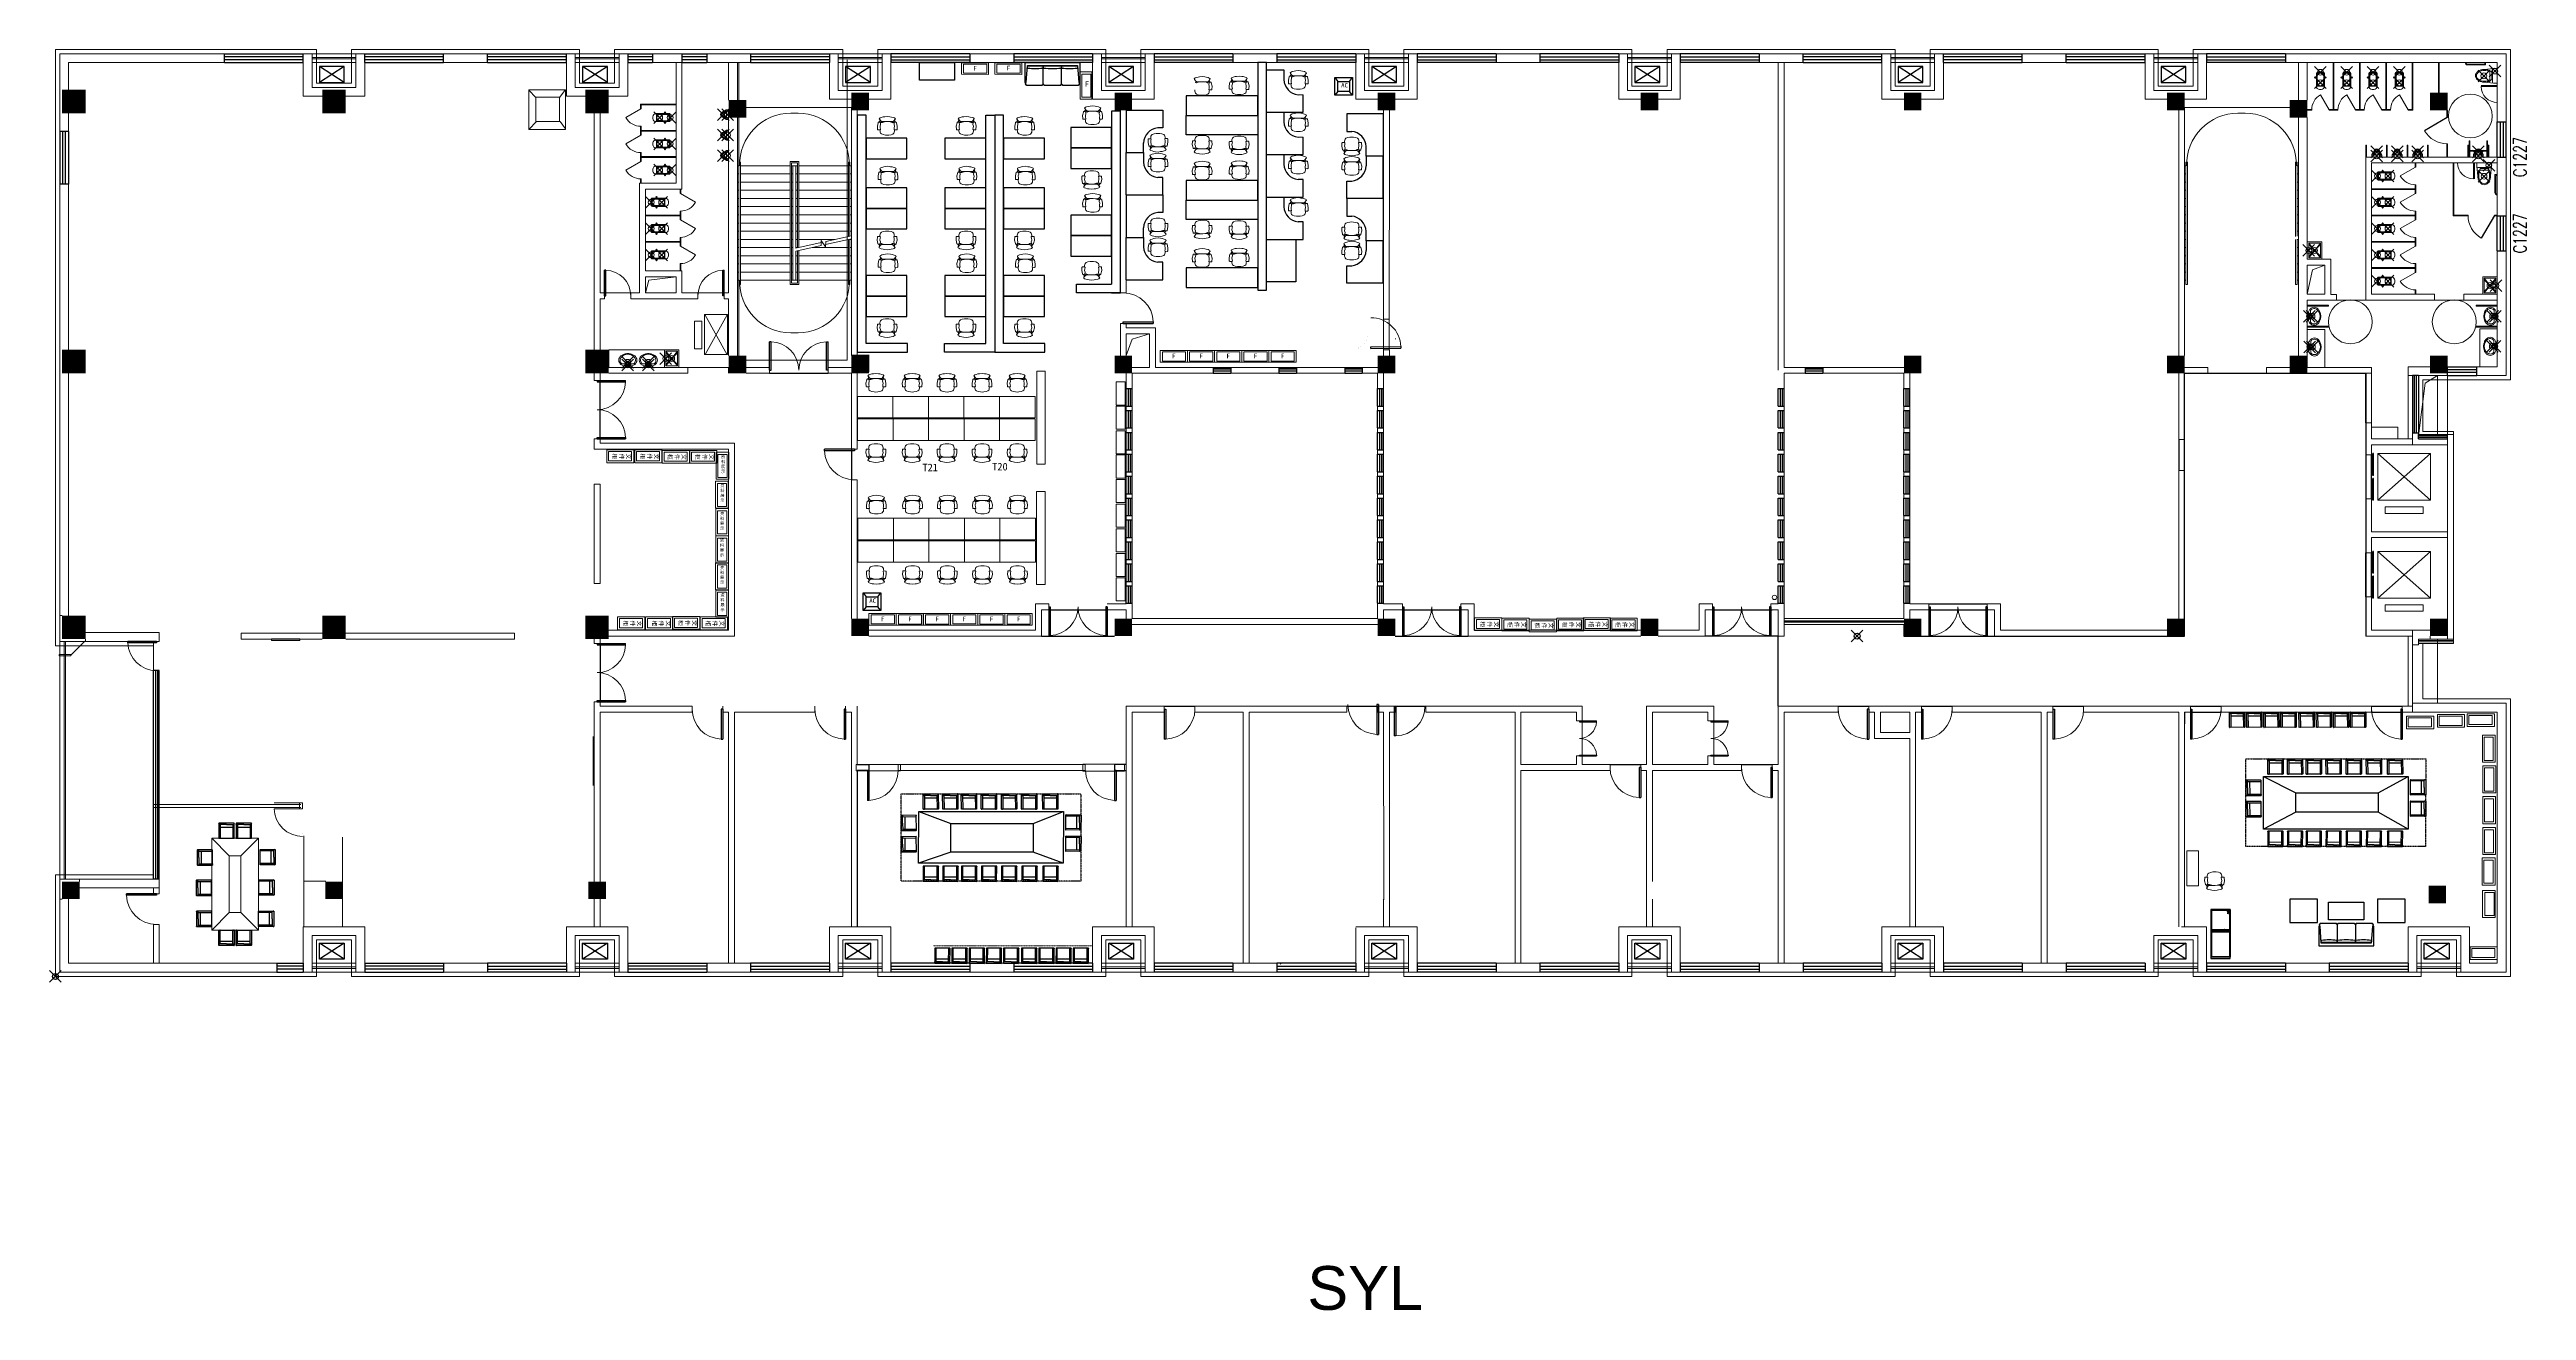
# Model space of a CAD drawing. Header units: millimetres. Extents: x -256770 to -120364, y -28508 to 286799.
# Drawn here: x -214770 to -130043, y -28508 to 14656 of the extents above; entities that cross this region are included whole.
import ezdxf

# ---------------------------------------------------------------- set-up
doc = ezdxf.new("R2010")
doc.units = ezdxf.units.MM
doc.header["$PDMODE"] = 35
doc.header["$PDSIZE"] = 200
doc.linetypes.add('DASH', pattern=[0.35, 0.25, -0.1])
doc.linetypes.add('DASHED', pattern=[0.75, 0.5, -0.25])
for name, color, linetype, lineweight in [('-家具', 8, 'Continuous', 0), ('0-之后在在在修改', 2, 'Continuous', 15), ('LATRINE', 6, 'Continuous', 5), ('LVTRY', 6, 'Continuous', 5)]:
    doc.layers.add(name, color=color, linetype=linetype, lineweight=lineweight)
for name, color, linetype in [('0-保温模板', 6, 'Continuous'), ('07家具', 146, 'Continuous'), ('COLUMN', 7, 'Continuous'), ('CURTWALL', 4, 'Continuous'), ('EVTR', 2, 'Continuous'), ('PUB_HATCH', 251, 'Continuous'), ('STAIR', 36, 'Continuous'), ('WALL', 7, 'Continuous'), ('WINDOW', 16, 'Continuous'), ('WINDOW_TEXT', 7, 'Continuous'), ('保温层', 6, 'DASH'), ('木柜', 21, 'Continuous'), ('格网', 90, 'Continuous'), ('测试点', 210, 'Continuous'), ('电器', 7, 'Continuous')]:
    doc.layers.add(name, color=color, linetype=linetype)
doc.layers.add('墙', color=7, linetype='Continuous', plot=False)
doc.styles.add('_TCH_WINDOW', font='SIMPLEX', dxfattribs={"height": 3.5, "bigfont": 'GBCBIG'})
doc.styles.get("Standard").update_dxf_attribs({"font": 'arial.ttf'})
doc.styles.add('宋体', font='simhei.ttf')

# ---------------------------------------------------------------- blocks, each defined once
blk = doc.blocks.new('0-空调')
at = {"layer": 'PUB_HATCH'}
blk.add_lwpolyline([(1401460, 742280), (1402310, 742280), (1402310, 741730), (1401460, 741730)], close=True, dxfattribs=at)
for points in [[(1402310, 742280), (1401460, 741730)], [(1402310, 741730), (1401460, 742280)]]:
    blk.add_lwpolyline(points, dxfattribs=at)
blk = doc.blocks.new('_FZH')
blk.add_solid([(-0.5, -0.5), (0.5, -0.5), (-0.5, 0.5), (0.5, 0.5)])
blk = doc.blocks.new('$DorLib2D$00000001')
for p, q in [((0.45, 0.975), (0.5, 0.975)), ((0.45, 0), (0.45, 0.975)), ((0.5, 0), (0.5, 0.975)), ((0.5, 0), (0.45, 0))]:
    blk.add_line(p, q)
at = {"lineweight": 13}
blk.add_arc((0.475, 0), 0.975, 91.46928, 180, dxfattribs=at)
blk = doc.blocks.new('$DorLib2D$00000002')
for p, q in [((-0.5, 0), (-0.5, 0.4875)), ((-0.475, 0.4875), (-0.5, 0.4875)), ((-0.475, 0), (-0.475, 0.4875)), ((0.475, 0), (0.475, 0.4875)), ((0.475, 0.4875), (0.5, 0.4875)), ((0.5, 0), (0.5, 0.4875)), ((-0.5, 0), (-0.475, 0)), ((0.5, 0), (0.475, 0))]:
    blk.add_line(p, q)
at = {"lineweight": 13}
for centre, start, end in [((-0.4875, 0), 0, 88.53072), ((0.4875, 0), 91.46928, 180)]:
    blk.add_arc(centre, 0.4875, start, end, dxfattribs=at)
blk = doc.blocks.new('$DorLib2D$00000213')
at = {"color": 0, "linetype": 'DASH', "const_width": 0.02}
blk.add_lwpolyline([(0.5, 0), (-0.5, 0)], dxfattribs=at)
blk = doc.blocks.new('$TCHSYS$WIN2D')
for p, q in [((-0.5, 0.5), (0.5, 0.5)), ((-0.5, 0.5), (-0.5, -0.5)), ((0.5, 0.5), (0.5, -0.5)), ((0.5, 0.167), (-0.5, 0.167)), ((0.5, -0.167), (-0.5, -0.167)), ((-0.5, -0.5), (0.5, -0.5))]:
    blk.add_line(p, q)
blk = doc.blocks.new('$DORLIB2D$00000127')
at = {"color": 0}
for points in [[(-0.533, 0.795), (-0.533, 0.69)], [(-0.033, 0.795), (-0.533, 0.795)], [(-0.033, 0.69), (-0.533, 0.69)], [(-0.033, 0.795), (-0.033, 0.69)], [(0.533, 0.795), (0.033, 0.795)], [(0.033, 0.795), (0.033, 0.69)], [(0.533, 0.69), (0.033, 0.69)], [(0.533, 0.795), (0.533, 0.69)], [(0.5, 0.5), (-0.5, 0.5)]]:
    blk.add_lwpolyline(points, dxfattribs=at)
blk = doc.blocks.new('$lvtry$00000174')
at = {"color": 0}
for p, q in [((-179, -96), (-17, -96)), ((-14, -152), (-54, -152)), ((-52, -25), (56, -25)), ((-52, -78), (-20, -78)), ((-22, -44), (-17, -142)), ((2, -208), (2, -161)), ((58, -152), (18, -152)), ((21, -142), (26, -44)), ((21, -96), (183, -96)), ((24, -78), (56, -78))]:
    blk.add_line(p, q, dxfattribs=at)
blk.add_lwpolyline([(-123, -18, 0.084172), (-219, -66, 0.106486), (-289, -143, 0.130324), (-310, -225, 0.130324), (-289, -308, 0.106486), (-219, -385, 0.084172), (-123, -433, 0.073176), (0, -451, 0.073176), (123, -433, 0.084172), (219, -385, 0.106486), (289, -308, 0.130324), (310, -225, 0.130324), (289, -143, 0.106486), (219, -66, 0.084172), (123, -18, 0.073176), (0, 0, 0.073176), (-123, -18)], format="xyb", dxfattribs=at)
for centre, radius in [((-52, -52), 19.4), ((-52, -52), 12.6), ((56, -52), 19.4), ((56, -52), 12.6)]:
    blk.add_circle(centre, radius, dxfattribs=at)
for centre, radius, start, end in [((-114, -224), 148, 125.21711, 225.40436), ((6, -130), 300, 221.74301, 269.24304), ((-179, -131), 35.1, 90, 125.21711), ((-52, -52), 26.5, 90, 270), ((2, -152), 30.9, 129.87131, 50.12869), ((2, -62), 29.9, 37.44023, 142.55977), ((2, -142), 19.1, 180, 0), ((2, -152), 19.3, 163.92741, 16.07259), ((-2, -130), 300, 270.75696, 318.25699), ((56, -52), 26.5, 270, 90), ((183, -131), 35.1, 54.78289, 90), ((118, -224), 148, 314.59564, 54.78289)]:
    blk.add_arc(centre, radius, start, end, dxfattribs=at)
for p in [(2, -62), (2, -152)]:
    blk.add_point(p, dxfattribs=at)
blk = doc.blocks.new('$lvtry$00000191')
at = {"color": 0}
for p, q in [((-250, -50, 0), (-39, -219, 0)), ((-250, -450, 0), (-39, -281, 0)), ((39, -219, 0), (250, -50, 0)), ((39, -281, 0), (250, -450, 0))]:
    blk.add_line(p, q, dxfattribs=at)
at = {"color": 0, "elevation": 0}
for points in [[(300, -500), (300, 0), (-300, 0), (-300, -500)], [(250, -450), (250, -50), (-250, -50), (-250, -450)]]:
    blk.add_lwpolyline(points, close=True, dxfattribs=at)
at = {"color": 0}
blk.add_circle((0, -250, 0), 50, dxfattribs=at)
for p in [(0, -50, 0), (0, -250, 0)]:
    blk.add_point(p, dxfattribs=at)
blk = doc.blocks.new('$lvtry$00000200')
at = {"color": 0}
for p, q in [((-110, -40, 0), (-110, -470, 0)), ((100, -30, 0), (-100, -30, 0)), ((110, -470, 0), (110, -40, 0))]:
    blk.add_line(p, q, dxfattribs=at)
at = {"color": 0, "elevation": 0}
blk.add_lwpolyline([(100, 0), (-100, 0, 0.414214), (-140, -40), (-140, -480, 0.414214), (-30, -590), (30, -590, 0.414214), (140, -480), (140, -40, 0.414214)], format="xyb", close=True, dxfattribs=at)
blk.add_lwpolyline([(140, -470), (-140, -470)], dxfattribs=at)
at = {"color": 0}
blk.add_circle((0, -359, 0), 20, dxfattribs=at)
for centre, start, end in [((-100, -40, 0), 90, 180), ((100, -40, 0), 0, 90)]:
    blk.add_arc(centre, 10, start, end, dxfattribs=at)
for p in [(0, 0), (0, -359, 0)]:
    blk.add_point(p, dxfattribs=at)
blk = doc.blocks.new('$TCHSYS$APDOOR2D')
blk.add_line((0.5, 0), (0, 0.866))
at = {"lineweight": 13}
blk.add_arc((0.5, 0), 1, 120, 180, dxfattribs=at)
blk = doc.blocks.new('$lvtry$00000209')
at = {"color": 0}
for p, q in [((-59, -160, 0), (-218, -160, 0)), ((-135, -256, 0), (134, -256, 0)), ((-126, -193, 0), (-62, -193, 0)), ((62, -193, 0), (-62, -193, 0)), ((-59, -160, 0), (62, -160, 0)), ((218, -160, 0), (62, -160, 0)), ((62, -193, 0), (125, -193, 0))]:
    blk.add_line(p, q, dxfattribs=at)
at = {"color": 0, "elevation": 0}
blk.add_lwpolyline([(0, -748, -0.132587), (-79, -727, -0.106701), (-154, -659, -0.083134), (-200, -564, -0.071762), (-218, -443), (-250, -129), (-250, 0), (250, 0), (250, -129), (218, -442, -0.071762), (200, -563, -0.083134), (154, -658, -0.106701), (80, -727, -0.132587)], format="xyb", close=True, dxfattribs=at)
for points in [[(-250, -129, 0.414214), (-218, -160)], [(-170, -550, 0.081027), (-131, -635)]]:
    blk.add_lwpolyline(points, format="xyb", dxfattribs=at)
at = {"color": 0}
for centre, radius, start, end in [((211, -442, 0), 429, 163.66361, 180.08212), ((107, -412, 0), 321, 144.65448, 163.66361), ((211, -442, 0), 396, 164.30863, 180.09647), ((211, -442, 0), 396, 180.09647, 195.8843), ((107, -413, 0), 288, 146.95385, 164.30863), ((41, -365, 0), 240, 134.1184, 144.65448), ((42, -516, 0), 209, 214.41391, 238.84636), ((0, -585, 0), 129, 238.84636, 270.09647), ((0, -585, 0), 129, 270.09647, 301.34657), ((-41, -517, 0), 209, 301.34657, 325.77902), ((-42, -365, 0), 240, 35.50976, 45.9225), ((-107, -472, 0), 288, 325.77902, 344.30863), ((-107, -413, 0), 288, 15.8843, 33.13172), ((-107, -412, 0), 321, 16.50063, 35.50976), ((-211, -443, 0), 396, 0.09647, 15.8843), ((-211, -443, 0), 396, 344.30863, 0.09647), ((-211, -443, 0), 429, 0.08212, 16.50063), ((218, -129, 0), 31.2, 270, 0)]:
    blk.add_arc(centre, radius, start, end, dxfattribs=at)
for p in [(-161, -81, 0), (4, -460, 0)]:
    blk.add_point(p, dxfattribs=at)
blk = doc.blocks.new('$lvtry$00000220')
at = {"color": 0}
for p, q in [((-124, -91, 0), (-43, -216, 0)), ((-116, -76, 0), (116, -76, 0)), ((43, -216, 0), (124, -91, 0))]:
    blk.add_line(p, q, dxfattribs=at)
at = {"color": 0, "elevation": 0}
blk.add_lwpolyline([(69, -231, -0.57735), (-69, -231), (-162, -88, -0.145378), (-170, -61), (-170, 0), (170, 0), (170, -61, -0.145378), (162, -88)], format="xyb", close=True, dxfattribs=at)
at = {"color": 0}
for centre, radius in [((0, -177, 0), 20), ((0, -38, 0), 17.7)]:
    blk.add_circle(centre, radius, dxfattribs=at)
for centre, radius, start, end in [((-116, -86, 0), 10, 90, 213.0863), ((0, -191, 0), 50, 210, 330), ((116, -86, 0), 10, 326.9137, 90)]:
    blk.add_arc(centre, radius, start, end, dxfattribs=at)
for p in [(0, -38, 0), (0, -177, 0)]:
    blk.add_point(p, dxfattribs=at)
blk = doc.blocks.new('_冰箱03')
at = {"color": 8}
for p, q in [((0, 1670), (0, 0)), ((670, 1670), (0, 1670)), ((670, 1640), (0, 1640)), ((670, 1637), (0, 1637)), ((0, 989), (670, 989)), ((0, 961), (157, 961)), ((0, 959), (157, 959)), ((0, 945), (670, 945)), ((0, 943), (670, 943)), ((0, 915), (670, 915)), ((7, 1670), (7, 959)), ((7, 945), (7, 50)), ((16, 1670), (16, 959)), ((16, 945), (16, 50)), ((33, 1670), (33, 959)), ((33, 945), (33, 50)), ((161, 962), (198, 984)), ((162, 960), (199, 983)), ((204, 986), (466, 986)), ((204, 984), (466, 984)), ((471, 983), (508, 960)), ((472, 984), (509, 962)), ((513, 961), (670, 961)), ((513, 959), (670, 959)), ((564, 1602), (562, 1599)), ((562, 1599), (564, 1594)), ((566, 1604), (564, 1602)), ((564, 1594), (566, 1593)), ((568, 1603), (566, 1604)), ((566, 1593), (569, 1594)), ((569, 1606), (568, 1603)), ((572, 1606), (569, 1606)), ((569, 1606), (569, 1606)), ((569, 1594), (571, 1592)), ((570, 1600), (571, 1603)), ((571, 1597), (570, 1600)), ((571, 1603), (573, 1603)), ((586, 1591), (571, 1597)), ((571, 1592), (575, 1590)), ((573, 1603), (572, 1606)), ((576, 1608), (575, 1604)), ((575, 1604), (575, 1598)), ((575, 1598), (578, 1594)), ((575, 1590), (578, 1589)), ((578, 1612), (576, 1608)), ((577, 1597), (578, 1598)), ((578, 1594), (577, 1597)), ((584, 1613), (578, 1612)), ((578, 1598), (580, 1600)), ((578, 1589), (583, 1585)), ((580, 1600), (580, 1601)), ((580, 1601), (581, 1600)), ((581, 1613), (585, 1614)), ((584, 1613), (581, 1613)), ((581, 1600), (583, 1599)), ((583, 1534), (582, 1533)), ((582, 1533), (582, 1532)), ((582, 1532), (584, 1529)), ((583, 1601), (584, 1603)), ((583, 1600), (583, 1601)), ((585, 1599), (583, 1600)), ((583, 1599), (585, 1599)), ((583, 1585), (586, 1578)), ((584, 1540), (583, 1534)), ((584, 1603), (585, 1604)), ((585, 1548), (584, 1544)), ((584, 1544), (584, 1540)), ((584, 1529), (590, 1529)), ((585, 1614), (589, 1612)), ((585, 1604), (586, 1606)), ((586, 1552), (585, 1548)), ((586, 1606), (588, 1607)), ((592, 1591), (586, 1591)), ((586, 1578), (588, 1572)), ((587, 1566), (586, 1562)), ((586, 1562), (586, 1552)), ((586, 1533), (591, 1549)), ((588, 1532), (586, 1533)), ((589, 1570), (587, 1566)), ((588, 1607), (589, 1607)), ((588, 1572), (589, 1569)), ((590, 1531), (588, 1532)), ((589, 1612), (593, 1615)), ((589, 1607), (591, 1606)), ((589, 1594), (590, 1594)), ((593, 1572), (589, 1570)), ((589, 1570), (596, 1562)), ((589, 1570), (589, 1570)), ((594, 1614), (590, 1611)), ((592, 1611), (590, 1611)), ((590, 1594), (591, 1594)), ((590, 1529), (590, 1531)), ((591, 1606), (592, 1607)), ((591, 1594), (592, 1594)), ((591, 1549), (592, 1550)), ((593, 1610), (592, 1611)), ((592, 1611), (592, 1611)), ((592, 1607), (593, 1606)), ((592, 1595), (592, 1596)), ((592, 1594), (592, 1595)), ((592, 1595), (592, 1595)), ((594, 1592), (592, 1591)), ((592, 1550), (593, 1553)), ((593, 1615), (594, 1614)), ((594, 1609), (593, 1610)), ((593, 1606), (594, 1604)), ((597, 1572), (593, 1572)), ((593, 1553), (596, 1560)), ((594, 1610), (595, 1611)), ((594, 1608), (594, 1609)), ((595, 1606), (594, 1608)), ((594, 1604), (595, 1606)), ((596, 1595), (594, 1592)), ((595, 1611), (599, 1612)), ((596, 1603), (595, 1606)), ((595, 1604), (597, 1605)), ((595, 1592), (596, 1593)), ((595, 1557), (596, 1552)), ((596, 1552), (595, 1549)), ((595, 1549), (595, 1546)), ((595, 1546), (596, 1543)), ((596, 1539), (595, 1536)), ((595, 1536), (595, 1536)), ((595, 1536), (596, 1534)), ((596, 1601), (596, 1603)), ((596, 1599), (596, 1601)), ((596, 1597), (596, 1599)), ((596, 1595), (596, 1597)), ((597, 1593), (596, 1597)), ((596, 1593), (597, 1592)), ((597, 1592), (596, 1591)), ((596, 1562), (596, 1561)), ((596, 1561), (599, 1560)), ((596, 1543), (596, 1539)), ((596, 1534), (600, 1534)), ((597, 1605), (597, 1605)), ((597, 1605), (598, 1605)), ((598, 1604), (597, 1604)), ((597, 1604), (598, 1604)), ((600, 1591), (597, 1593)), ((599, 1592), (597, 1592)), ((597, 1592), (599, 1592)), ((597, 1591), (597, 1590)), ((597, 1590), (598, 1586)), ((599, 1572), (597, 1572)), ((598, 1606), (598, 1604)), ((598, 1605), (598, 1606)), ((598, 1604), (602, 1604)), ((598, 1586), (599, 1584)), ((599, 1612), (600, 1612)), ((599, 1584), (600, 1582)), ((600, 1572), (599, 1572)), ((599, 1564), (600, 1566)), ((599, 1560), (599, 1564)), ((600, 1612), (600, 1613)), ((600, 1613), (602, 1613)), ((603, 1591), (600, 1591)), ((600, 1582), (600, 1582)), ((600, 1582), (600, 1578)), ((600, 1578), (600, 1575)), ((600, 1575), (600, 1573)), ((600, 1573), (600, 1572)), ((600, 1571), (600, 1572)), ((600, 1572), (600, 1572)), ((600, 1572), (600, 1569)), ((600, 1566), (600, 1571)), ((600, 1569), (601, 1566)), ((601, 1549), (600, 1544)), ((600, 1543), (600, 1544)), ((600, 1542), (600, 1543)), ((600, 1543), (600, 1543)), ((600, 1540), (600, 1542)), ((600, 1538), (600, 1540)), ((601, 1536), (600, 1538)), ((600, 1534), (601, 1535)), ((601, 1572), (603, 1572)), ((602, 1566), (601, 1567)), ((601, 1567), (601, 1567)), ((601, 1566), (602, 1558)), ((602, 1558), (601, 1552)), ((601, 1552), (601, 1549)), ((602, 1545), (601, 1544)), ((601, 1544), (601, 1544)), ((601, 1544), (601, 1542)), ((601, 1542), (601, 1541)), ((604, 1536), (601, 1536)), ((601, 1536), (601, 1536)), ((601, 1535), (601, 1535)), ((601, 1535), (603, 1535)), ((602, 1613), (603, 1612)), ((602, 1604), (603, 1605)), ((602, 1595), (602, 1596)), ((603, 1595), (602, 1595)), ((603, 1565), (602, 1566)), ((603, 1548), (602, 1545)), ((602, 1545), (602, 1545)), ((603, 1612), (603, 1614)), ((603, 1614), (605, 1613)), ((603, 1605), (604, 1606)), ((603, 1595), (603, 1595)), ((603, 1595), (605, 1595)), ((603, 1594), (603, 1595)), ((605, 1594), (603, 1594)), ((607, 1591), (603, 1591)), ((603, 1572), (609, 1571)), ((604, 1565), (603, 1565)), ((604, 1559), (603, 1556)), ((603, 1556), (603, 1554)), ((603, 1554), (603, 1551)), ((603, 1551), (603, 1549)), ((603, 1549), (603, 1548)), ((603, 1535), (604, 1535)), ((604, 1606), (604, 1606)), ((604, 1606), (604, 1605)), ((604, 1605), (604, 1605)), ((604, 1605), (604, 1604)), ((604, 1604), (604, 1604)), ((604, 1604), (606, 1604)), ((605, 1563), (604, 1565)), ((605, 1563), (604, 1559)), ((604, 1535), (604, 1536)), ((605, 1613), (606, 1612)), ((605, 1595), (605, 1595)), ((605, 1595), (606, 1595)), ((606, 1595), (605, 1595)), ((605, 1595), (605, 1594)), ((607, 1565), (605, 1563)), ((605, 1563), (605, 1563)), ((605, 1560), (605, 1559)), ((606, 1611), (608, 1612)), ((606, 1612), (606, 1611)), ((606, 1604), (606, 1605)), ((606, 1605), (607, 1605)), ((606, 1578), (607, 1579)), ((607, 1575), (606, 1578)), ((607, 1562), (606, 1563)), ((607, 1605), (607, 1606)), ((607, 1606), (608, 1606)), ((608, 1591), (607, 1591)), ((607, 1580), (608, 1578)), ((607, 1579), (607, 1580)), ((616, 1574), (607, 1575)), ((608, 1566), (607, 1565)), ((607, 1565), (607, 1565)), ((607, 1561), (607, 1562)), ((607, 1559), (607, 1561)), ((608, 1558), (607, 1559)), ((608, 1612), (612, 1612)), ((608, 1606), (608, 1605)), ((608, 1605), (608, 1604)), ((608, 1604), (609, 1602)), ((610, 1592), (608, 1591)), ((608, 1578), (609, 1579)), ((608, 1578), (608, 1578)), ((610, 1567), (608, 1566)), ((608, 1557), (608, 1558)), ((608, 1552), (608, 1557)), ((609, 1550), (608, 1552)), ((608, 1535), (608, 1534)), ((609, 1535), (608, 1535)), ((608, 1535), (608, 1535)), ((608, 1534), (608, 1534)), ((608, 1534), (608, 1534)), ((608, 1534), (609, 1534)), ((610, 1611), (609, 1610)), ((609, 1610), (611, 1610)), ((609, 1602), (609, 1602)), ((609, 1602), (609, 1601)), ((609, 1601), (609, 1600)), ((609, 1600), (610, 1601)), ((609, 1600), (609, 1599)), ((609, 1599), (609, 1600)), ((609, 1579), (610, 1579)), ((609, 1571), (614, 1571)), ((609, 1549), (609, 1550)), ((610, 1547), (609, 1549)), ((609, 1535), (610, 1535)), ((609, 1535), (609, 1535)), ((609, 1534), (610, 1533)), ((612, 1612), (610, 1611)), ((610, 1601), (611, 1601)), ((611, 1593), (610, 1592)), ((610, 1579), (610, 1578)), ((610, 1579), (610, 1579)), ((610, 1578), (612, 1578)), ((612, 1568), (610, 1567)), ((610, 1546), (610, 1547)), ((610, 1541), (610, 1546)), ((611, 1537), (610, 1541)), ((610, 1535), (611, 1536)), ((610, 1535), (610, 1535)), ((610, 1533), (611, 1534)), ((611, 1610), (612, 1609)), ((611, 1603), (612, 1604)), ((611, 1602), (611, 1603)), ((611, 1601), (611, 1602)), ((611, 1593), (615, 1592)), ((612, 1593), (611, 1593)), ((611, 1536), (611, 1537)), ((611, 1537), (611, 1537)), ((611, 1537), (611, 1537)), ((611, 1534), (611, 1534)), ((611, 1534), (612, 1534)), ((612, 1609), (615, 1605)), ((612, 1604), (612, 1602)), ((612, 1602), (613, 1600)), ((613, 1599), (612, 1596)), ((612, 1596), (612, 1593)), ((612, 1578), (612, 1578)), ((612, 1578), (613, 1578)), ((614, 1568), (612, 1568)), ((612, 1534), (613, 1534)), ((613, 1600), (613, 1601)), ((613, 1601), (613, 1601)), ((613, 1601), (613, 1599)), ((613, 1600), (614, 1599)), ((614, 1599), (613, 1600)), ((613, 1578), (614, 1578)), ((615, 1535), (613, 1534)), ((613, 1534), (613, 1534)), ((615, 1605), (614, 1602)), ((614, 1602), (614, 1600)), ((614, 1600), (615, 1599)), ((615, 1599), (614, 1599)), ((614, 1578), (614, 1577)), ((614, 1577), (616, 1577)), ((614, 1571), (615, 1570)), ((616, 1569), (614, 1568)), ((615, 1566), (614, 1564)), ((614, 1564), (614, 1561)), ((614, 1561), (614, 1560)), ((614, 1560), (614, 1559)), ((614, 1559), (615, 1558)), ((615, 1551), (614, 1550)), ((614, 1550), (614, 1550)), ((614, 1550), (614, 1550)), ((614, 1550), (615, 1545)), ((615, 1592), (617, 1591)), ((615, 1570), (616, 1570)), ((615, 1568), (615, 1566)), ((615, 1558), (615, 1556)), ((615, 1556), (615, 1555)), ((615, 1555), (615, 1552)), ((615, 1552), (615, 1551)), ((615, 1545), (615, 1543)), ((615, 1543), (615, 1535)), ((618, 1574), (616, 1574)), ((616, 1574), (616, 1572)), ((616, 1572), (616, 1569)), ((617, 1591), (618, 1590)), ((618, 1590), (620, 1579)), ((619, 1575), (618, 1574)), ((620, 1579), (619, 1575)), ((641, 1670), (641, 959)), ((641, 945), (641, 50)), ((654, 1670), (654, 959)), ((654, 945), (654, 50)), ((663, 1670), (663, 959)), ((663, 945), (663, 50)), ((670, 0), (670, 1670)), ((0, 70), (670, 70)), ((0, 50), (670, 50)), ((0, 0), (670, 0))]:
    blk.add_line(p, q, dxfattribs=at)
for centre, radius, start, end in [((157, 969), 8, 270, 300.96376), ((157, 969), 10, 270, 300.96376), ((204, 974), 12, 90, 120.96376), ((204, 974), 10, 90, 120.96376), ((466, 974), 12, 59.03624, 90), ((466, 974), 10, 59.03624, 90), ((513, 969), 10, 239.03624, 270), ((513, 969), 8, 239.03624, 270)]:
    blk.add_arc(centre, radius, start, end, dxfattribs=at)
at = {"color": 8, "insert": (45, 1670), "char_height": 20, "width": 345.14, "attachment_point": 1}
blk.add_mtext('\\f仿宋_GB2312|b0|i0|c134|p49;BCD-268/268A/268E/268H', dxfattribs=at)
blk = doc.blocks.new('做成ACAD TuKuai0305')
at = {"color": 143}
for p, q in [((84, 886), (2184, 886)), ((84, 136), (84, 886)), ((84, 136), (84, 886)), ((84, 886), (1134, 886)), ((84, 886, 0), (2184, 886, 0)), ((84, 136, 0), (84, 886, 0)), ((134, 136), (84, 136)), ((109, 136), (84, 136)), ((109, 136, 0), (84, 136, 0)), ((109, 86), (109, 136)), ((109, 86, 0), (109, 136, 0)), ((110, 74, 0), (109, 86, 0)), ((116, 61, 0), (110, 74, 0)), ((124, 50, 0), (116, 61, 0)), ((142, 39, 0), (124, 50, 0)), ((184, 786), (134, 136)), ((159, 36, 0), (142, 39, 0)), ((734, 36), (159, 36)), ((725, 36, 0), (159, 36, 0)), ((2084, 786), (184, 786)), ((734, 36, 0), (725, 36, 0)), ((754, 40, 0), (734, 36, 0)), ((761, 44, 0), (754, 40, 0)), ((769, 50, 0), (761, 44, 0)), ((775, 57, 0), (769, 50, 0)), ((778, 62, 0), (775, 57, 0)), ((782, 72, 0), (778, 62, 0)), ((784, 86, 0), (782, 72, 0)), ((784, 86), (784, 786)), ((785, 75, 0), (784, 86, 0)), ((787, 67, 0), (785, 75, 0)), ((792, 58, 0), (787, 67, 0)), ((799, 50, 0), (792, 58, 0)), ((809, 42, 0), (799, 50, 0)), ((817, 39, 0), (809, 42, 0)), ((834, 36, 0), (817, 39, 0)), ((1127, 36), (834, 36)), ((1434, 36, 0), (834, 36, 0)), ((1134, 36), (1127, 36)), ((1134, 886), (2184, 886)), ((1141, 36), (1134, 36)), ((1434, 36), (1141, 36)), ((1448, 38, 0), (1434, 36, 0)), ((1464, 46, 0), (1448, 38, 0)), ((1475, 57, 0), (1464, 46, 0)), ((1479, 65, 0), (1475, 57, 0)), ((1482, 72, 0), (1479, 65, 0)), ((1484, 86, 0), (1482, 72, 0)), ((1484, 86), (1484, 786)), ((1487, 67, 0), (1484, 86, 0)), ((1491, 60, 0), (1487, 67, 0)), ((1499, 50, 0), (1491, 60, 0)), ((1507, 43, 0), (1499, 50, 0)), ((1521, 37, 0), (1507, 43, 0)), ((1534, 36, 0), (1521, 37, 0)), ((2109, 36), (1534, 36)), ((2109, 36, 0), (1534, 36, 0)), ((2134, 136), (2084, 786)), ((2124, 38, 0), (2109, 36, 0)), ((2144, 50, 0), (2124, 38, 0)), ((2184, 136), (2134, 136)), ((2156, 69, 0), (2144, 50, 0)), ((2159, 86, 0), (2156, 69, 0)), ((2184, 136), (2159, 136)), ((2159, 136), (2159, 86)), ((2184, 136, 0), (2159, 136, 0)), ((2159, 136, 0), (2159, 86, 0)), ((2184, 886), (2184, 136)), ((2184, 886), (2184, 136)), ((2184, 886, 0), (2184, 136, 0))]:
    blk.add_line(p, q, dxfattribs=at)
for centre, start, end in [((159, 86), 180, 270), ((734, 86), 270, 0), ((834, 86), 180, 270), ((1434, 86), 270, 0), ((1534, 86), 180, 270), ((2109, 86), 270, 0)]:
    blk.add_arc(centre, 50, start, end, dxfattribs=at)
at = {"layer": '07家具', "color": 143}
for centre, radius, start, end in [((335, 720), 154, 163.46752, 192.80898), ((203, 690), 18.6, 192.80898, 261.79941), ((482, -15603), 16370, 88.96914, 91.03086), ((482, 2599), 1948, 261.68867, 278.31133), ((761, 690), 18.6, 278.20059, 347.19102), ((628, 720), 154, 347.19102, 16.53248), ((940, 720), 154, 163.46752, 192.80898), ((807, 690), 18.6, 192.80898, 261.79941), ((1134, -21332), 22099, 89.11278, 90.88722), ((1134, 3311), 2660, 262.88907, 277.11093), ((1461, 690), 18.6, 278.20059, 347.19102), ((1328, 720), 154, 347.19102, 16.53248), ((1641, 720), 154, 163.46752, 192.80898), ((1509, 690), 18.6, 192.80898, 261.79941), ((1787, -15507), 16274, 88.9661, 91.0339), ((1787, 2587), 1936, 261.66309, 278.33691), ((2065, 690), 18.6, 278.20059, 347.19102), ((1932, 720), 154, 347.19102, 16.53248)]:
    blk.add_arc(centre, radius, start, end, dxfattribs=at)
blk = doc.blocks.new('A$C6D470B65')
at = {"color": 143}
for p, q in [((-168, 277), (-166, 283)), ((-168, -284), (-168, 277)), ((-166, 283), (-159, 286)), ((-159, 286), (402, 286)), ((402, 286), (409, 283)), ((409, 283), (412, 277)), ((412, 277), (412, -284)), ((-166, -291), (-168, -284)), ((-159, -294), (-166, -291)), ((395, -294), (-159, -294)), ((409, -291), (395, -294)), ((412, -284), (409, -291))]:
    blk.add_line(p, q, dxfattribs=at)
at = {"layer": '07家具', "color": 143}
for p, q in [((-168, -284), (-168, 277)), ((-159, 286), (402, 286)), ((352, 236), (-158, 236)), ((252, -244), (252, 236)), ((352, -4), (352, 256)), ((412, 277), (412, -284)), ((402, -294), (-159, -294)), ((352, -244), (-158, -244)), ((352, -4), (352, -264))]:
    blk.add_line(p, q, dxfattribs=at)
for centre, radius, start, end in [((-159, 277), 9.5, 90, 180), ((-158, 246), 10, 180, 270), ((382, 256), 30, 90, 180), ((402, 277), 9.5, 0, 90), ((-158, -254), 10, 90, 180), ((-159, -284), 9.5, 180, 270), ((382, -264), 30, 180, 270), ((402, -284), 9.5, 270, 0)]:
    blk.add_arc(centre, radius, start, end, dxfattribs=at)
blk = doc.blocks.new('AC交换机')
at = {"layer": '电器', "color": 242, "ltscale": 100, "true_color": 0xcd2027}
for p, q in [((0, 600), (100, 470)), ((100, 120), (0, 0)), ((500, 470), (600, 600)), ((600, 0), (500, 120))]:
    blk.add_line(p, q, dxfattribs=at)
for points in [[(0, 600), (600, 600), (600, 0), (0, 0)], [(100, 470), (500, 470), (500, 120), (100, 120)]]:
    blk.add_lwpolyline(points, close=True, dxfattribs=at)
at = {"layer": '电器', "color": 244, "ltscale": 100, "true_color": 0x991b1e, "style": '宋体'}
blk.add_text('AC', height=150, dxfattribs=at).set_placement((210, 260))
blk = doc.blocks.new('文件柜-横向')
at = {"layer": '木柜', "color": 8, "linetype": 'ByBlock', "lineweight": 15}
for points in [[(930, 398), (930, -2), (0, 0), (0, 398)], [(868, 350), (868, 36), (78, 36), (78, 350)]]:
    blk.add_lwpolyline(points, close=True, dxfattribs=at)
at = {"layer": '电器', "color": 8, "ltscale": 100, "style": '宋体'}
blk.add_text('F', height=160, dxfattribs=at).set_placement((408, 130))
blk = doc.blocks.new('文件柜-纵向')
at = {"layer": '木柜', "color": 8, "linetype": 'ByBlock', "lineweight": 15}
for points in [[(0, 0), (400, 0), (406, -930), (0, -930)], [(57, -78), (371, -78), (371, -867), (57, -867)]]:
    blk.add_lwpolyline(points, close=True, dxfattribs=at)
at = {"layer": '电器', "color": 8, "ltscale": 100, "style": '宋体'}
blk.add_text('F', height=180, dxfattribs=at).set_placement((164, -503))

msp = doc.modelspace()

# ---------------------------------------------------------------- linework, layer by layer
at = {"layer": '-家具', "linetype": 'ByBlock', "lineweight": 15}
for p, q in [((-177740, -4824), (-169340, -4824)), ((-177740, -5024), (-169340, -5024)), ((-155440, -4824), (-151340, -4824)), ((-155440, -5024), (-151340, -5024))]:
    msp.add_line(p, q, dxfattribs=at)
for points in [[(-194390, 6326), (-194268, 6758), (-193340, 6876)], [(-137540, 6276), (-137358, 7109), (-136940, 7276)], [(-177940, 4176), (-177736, 4740), (-177140, 4926)], [(-133740, 1426), (-133513, 3232), (-133090, 3496)]]:
    msp.add_lwpolyline(points, dxfattribs=at)
at = {"color": 30, "true_color": 0xf8991e}
for p, q in [((-176690, 11976), (-176860, 11976, 38)), ((-173141, 9606, 38), (-171891, 9606, 38)), ((-170396, 10153, -38), (-170226, 10153)), ((-170396, 8953, -38), (-170226, 8953)), ((-170396, 7253, -38), (-170226, 7253))]:
    msp.add_line(p, q, dxfattribs=at)
at = {"color": 6, "linetype": 'ByBlock', "lineweight": 15}
for p, q in [((-192360, 5587), (-191589, 4204)), ((-191589, 5575), (-192348, 4215))]:
    msp.add_line(p, q, dxfattribs=at)
at = {"linetype": 'ByBlock', "lineweight": 15, "extrusion": (0, 0, -1)}
for p, q in [((-207182, -5571, -188), (-207182, -5521, -188)), ((-206207, -5521, -188), (-207182, -5521, -188)), ((-206207, -5571, -188), (-207182, -5571, -188)), ((-206207, -5521, -188), (-206207, -5571, -188)), ((-206112, -11131, -188), (-207087, -11131, -188)), ((-206112, -11331, -188), (-207087, -11331, -188))]:
    msp.add_line(p, q, dxfattribs=at)
at = {"color": 30, "true_color": 0xf8991e, "elevation": -38}
msp.add_lwpolyline([(-169146, 6653), (-169146, 8103), (-169736, 8103), (-169736, 7773)], dxfattribs=at)
at = {"color": 6, "linetype": 'ByBlock', "lineweight": 15}
for points in [[(-192462, 5357), (-192711, 5357), (-192711, 4405), (-192462, 4405)], [(-191577, 5587), (-192371, 5587), (-192371, 4215), (-191577, 4215)]]:
    msp.add_lwpolyline(points, close=True, dxfattribs=at)
at = {"linetype": 'ByBlock', "lineweight": 15, "extrusion": (0, 0, -1)}
msp.add_arc((206112, -11306, 188), 975, 270, 358.53072, dxfattribs=at)
at = {"color": 8, "linetype": 'ByBlock', "lineweight": 15}
msp.add_arc((-172673, -16619), 30, 270, 360, dxfattribs=at)
at = {"color": 1}
msp.add_point((-214570, -17074), dxfattribs=at)
at = {"layer": '0-之后在在在修改', "color": 30, "true_color": 0xf8991e}
for p, q in [((-171891, 13106, 38), (-172061, 13106, 77)), ((-171891, 11656, 38), (-172061, 11656, 77))]:
    msp.add_line(p, q, dxfattribs=at)
at = {"layer": '0-之后在在在修改', "color": 6, "linetype": 'ByBlock', "lineweight": 15}
msp.add_line((-214420, -5604), (-214420, -13744), dxfattribs=at)
at = {"layer": '0-之后在在在修改', "color": 30, "linetype": 'DASHED', "true_color": 0xf8991e}
msp.add_line((-184540, -16024), (-179090, -16024), dxfattribs=at)
at = {"layer": '0-保温模板', "linetype": 'ByBlock', "lineweight": 15}
for points in [[(-213540, -5524), (-213540, -5604), (-214340, -5604), (-214420, -5604), (-214420, -4724), (-214340, -4724)], [(-133340, -5524), (-132740, -5524)], [(-214340, -14424), (-214420, -14424), (-214420, -14124), (-214420, -13824), (-214420, -13744), (-213740, -13744), (-213740, -13824)]]:
    msp.add_lwpolyline(points, dxfattribs=at)
at = {"layer": '07家具', "color": 30, "true_color": 0xf8991e}
for p, q in [((-171891, 12506, 38), (-171891, 13106, 38)), ((-177940, 12576), (-176690, 12576)), ((-176690, 12576), (-176690, 11976)), ((-173141, 12506, 38), (-171891, 12506, 38)), ((-169146, 12453, -38), (-170396, 12453, -38)), ((-170396, 12453, -38), (-170396, 11853, -38)), ((-173141, 11056, 38), (-171891, 11056, 38)), ((-171891, 11056, 38), (-171891, 11656, 38)), ((-170396, 11853, -38), (-170226, 11853)), ((-176690, 10276), (-176860, 10276, 38)), ((-176690, 9676), (-176690, 10276)), ((-171891, 10206, 38), (-172061, 10206, 77)), ((-171891, 9606, 38), (-171891, 10206, 38)), ((-177940, 9676), (-176690, 9676)), ((-177940, 9676), (-176690, 9676)), ((-176690, 9676), (-176690, 9076)), ((-170396, 9553, -38), (-170396, 10153, -38)), ((-169146, 9553, -38), (-170396, 9553, -38)), ((-170396, 9553, -38), (-170396, 8953, -38)), ((-169146, 9553, -38), (-170396, 9553, -38)), ((-176690, 9076), (-176860, 9076, 38)), ((-171891, 8756, 38), (-172061, 8756, 77)), ((-171891, 8156, 38), (-171891, 8756, 38)), ((-173141, 8156, 38), (-171891, 8156, 38)), ((-176690, 7376), (-176860, 7376, 38)), ((-176690, 6776), (-176690, 7376)), ((-170396, 6653, -38), (-170396, 7253, -38)), ((-177940, 6776), (-176690, 6776)), ((-169146, 6653, -38), (-170396, 6653, -38))]:
    msp.add_line(p, q, dxfattribs=at)
at = {"layer": '07家具', "color": 143, "linetype": 'ByBlock', "lineweight": 15}
for p, q in [((-196180, -8863, -188), (-196180, -10538, -188)), ((-209219, -12341, -188), (-209219, -15486, -188)), ((-207619, -12341, -188), (-209219, -12341, -188)), ((-208622, -12945, -188), (-209219, -12341, -188)), ((-208222, -12945, -188), (-207619, -12341, -188)), ((-207619, -15486, -188), (-207619, -12341, -188)), ((-206074, -12260, -188), (-206069, -15366, -188)), ((-204752, -12303, -188), (-204752, -15374, -188)), ((-206069, -13816, -188), (-205319, -13816, -188)), ((-208622, -14890, -188), (-209219, -15486, -188)), ((-208222, -14890, -188), (-207619, -15486, -188)), ((-209219, -15486, -188), (-207619, -15486, -188))]:
    msp.add_line(p, q, dxfattribs=at)
at = {"layer": '07家具', "color": 4}
for p, q in [((-139040, -10224), (-137930, -10794)), ((-135120, -10794), (-134090, -10224)), ((-185040, -11424), (-183937, -11843)), ((-181127, -11843), (-180090, -11424)), ((-137930, -11454), (-139043, -12034)), ((-134090, -12034), (-135120, -11454)), ((-183936, -12823), (-185043, -13194)), ((-180093, -13194), (-181129, -12823))]:
    msp.add_line(p, q, dxfattribs=at)
at = {"layer": '07家具', "color": 143, "ltscale": 100}
for points in [[(-185010, 14206), (-183810, 14206), (-183810, 13606), (-185010, 13606)], [(-138140, -15224), (-137190, -15224), (-137190, -14424), (-138140, -14424)], [(-136810, -14534), (-135610, -14534), (-135610, -15134), (-136810, -15134)], [(-135140, -15224), (-134190, -15224), (-134190, -14424), (-135140, -14424)]]:
    msp.add_lwpolyline(points, close=True, dxfattribs=at)
at = {"layer": '07家具', "color": 143, "linetype": 'ByBlock', "lineweight": 15}
for points, elevation in [([(-175342, 13730), (-175430, 13719), (-175481, 13712), (-175548, 13695), (-175585, 13681), (-175608, 13665), (-175618, 13648), (-175608, 13634), (-175556, 13567), (-175546, 13557), (-175531, 13555), (-175521, 13554), (-175367, 13553), (-175343, 13553)], 188), ([(-175342, 13730), (-175255, 13719), (-175204, 13711), (-175137, 13694), (-175100, 13679), (-175077, 13663), (-175067, 13646), (-175078, 13633), (-175130, 13566), (-175140, 13555), (-175155, 13554), (-175165, 13552), (-175319, 13553), (-175343, 13553)], 188), ([(-175082, 13534), (-175084, 13550), (-175101, 13572), (-175115, 13574), (-175126, 13571)], -225), ([(-174356, 13554), (-174352, 13573), (-174349, 13579), (-174332, 13613), (-174316, 13617)], -222), ([(-174078, 13748), (-174166, 13737), (-174217, 13730), (-174284, 13713), (-174321, 13699), (-174344, 13683), (-174354, 13666), (-174343, 13653), (-174292, 13585), (-174281, 13575), (-174266, 13573), (-174257, 13572), (-174102, 13571), (-174079, 13571)], 188), ([(-174339, 13554), (-174338, 13570), (-174320, 13592), (-174307, 13593), (-174296, 13591)], -225), ([(-174317, 13539), (-174307, 13542), (-174286, 13538), (-174266, 13537), (-174247, 13542), (-174174, 13564), (-174102, 13571)], -360), ([(-174266, 13573), (-174263, 13538)], -410), ([(-174239, 13572), (-174240, 13544)], -176), ([(-174078, 13748), (-173990, 13737), (-173939, 13729), (-173872, 13712), (-173836, 13697), (-173813, 13681), (-173803, 13664), (-173813, 13651), (-173866, 13584), (-173876, 13574), (-173891, 13572), (-173901, 13570), (-174055, 13571), (-174079, 13571)], 188), ([(-173841, 13538), (-173851, 13541), (-173872, 13537), (-173891, 13536), (-173910, 13541), (-173984, 13564), (-174055, 13571)], -360), ([(-173918, 13570), (-173917, 13543)], -176), ([(-173891, 13572), (-173895, 13537)], -410), ([(-173818, 13552), (-173819, 13568), (-173837, 13590), (-173850, 13592), (-173861, 13589)], -225), ([(-172394, 13603), (-172367, 13721), (-172365, 13728), (-172361, 13735), (-172355, 13739), (-172352, 13739), (-172347, 13739), (-172310, 13739), (-172304, 13739), (-172296, 13734), (-172292, 13728), (-172291, 13721), (-172283, 13664), (-172299, 13603), (-172295, 13542), (-172285, 13497), (-172287, 13490), (-172291, 13484), (-172300, 13479), (-172304, 13478), (-172370, 13478), (-172375, 13479), (-172377, 13480), (-172383, 13484), (-172387, 13490), (-172389, 13498), (-172394, 13603)], -129), ([(-172331, 13739), (-172327, 13758), (-172324, 13765), (-172307, 13798), (-172291, 13802)], -222), ([(-172053, 13934), (-172141, 13923), (-172192, 13916), (-172259, 13899), (-172296, 13884), (-172319, 13869), (-172329, 13852), (-172318, 13838), (-172267, 13771), (-172256, 13761), (-172241, 13759), (-172232, 13757), (-172077, 13757), (-172054, 13757)], 188), ([(-172314, 13739), (-172313, 13755), (-172295, 13777), (-172282, 13779), (-172271, 13776)], -225), ([(-172292, 13725), (-172282, 13728), (-172261, 13724), (-172241, 13723), (-172222, 13728), (-172149, 13750), (-172077, 13757)], -360), ([(-172241, 13759), (-172238, 13724)], -410), ([(-172214, 13757), (-172215, 13730)], -176), ([(-172053, 13934), (-171965, 13922), (-171914, 13915), (-171847, 13897), (-171811, 13883), (-171788, 13867), (-171778, 13850), (-171788, 13836), (-171841, 13770), (-171851, 13759), (-171866, 13757), (-171876, 13756), (-172030, 13757), (-172054, 13757)], 188), ([(-171816, 13723), (-171826, 13726), (-171847, 13722), (-171866, 13722), (-171885, 13727), (-171959, 13749), (-172030, 13757)], -360), ([(-171893, 13756), (-171892, 13729)], -176), ([(-171866, 13757), (-171870, 13723)], -410), ([(-171793, 13737), (-171794, 13753), (-171812, 13776), (-171825, 13777), (-171836, 13775)], -225), ([(-171714, 13601), (-171741, 13719), (-171743, 13726), (-171747, 13733), (-171753, 13737), (-171755, 13737), (-171760, 13737), (-171798, 13737), (-171803, 13738), (-171811, 13733), (-171815, 13726), (-171817, 13719), (-171825, 13663), (-171809, 13601), (-171814, 13540), (-171824, 13496), (-171822, 13489), (-171818, 13482), (-171810, 13477), (-171805, 13477), (-171739, 13476), (-171735, 13477), (-171732, 13478), (-171726, 13482), (-171722, 13488), (-171720, 13495), (-171714, 13601)], -129), ([(-179090, 12727), (-179177, 12716), (-179228, 12709), (-179296, 12692), (-179332, 12677), (-179356, 12662), (-179365, 12645), (-179355, 12631), (-179303, 12564), (-179293, 12554), (-179278, 12552), (-179268, 12550), (-179114, 12550), (-179090, 12550)], 299), ([(-179090, 12727), (-179002, 12715), (-178951, 12708), (-178884, 12690), (-178847, 12676), (-178824, 12660), (-178814, 12643), (-178825, 12629), (-178877, 12563), (-178887, 12552), (-178902, 12550), (-178912, 12549), (-179066, 12550), (-179090, 12550)], 299), ([(-175596, 13275), (-175591, 13228), (-175584, 13191), (-175571, 13159), (-175540, 13131), (-175480, 13108), (-175404, 13096), (-175345, 13093)], -299), ([(-175581, 13521), (-175571, 13524), (-175550, 13520), (-175531, 13519), (-175512, 13524), (-175438, 13546), (-175367, 13553)], -360), ([(-175092, 13273), (-175098, 13227), (-175105, 13190), (-175118, 13158), (-175149, 13129), (-175209, 13107), (-175286, 13095), (-175345, 13093)], -299), ([(-175105, 13520), (-175115, 13523), (-175136, 13519), (-175156, 13518), (-175175, 13523), (-175248, 13545), (-175319, 13553)], -360), ([(-175183, 13552), (-175182, 13525)], -176), ([(-175155, 13554), (-175159, 13519)], -410), ([(-175004, 13397), (-175030, 13515), (-175032, 13522), (-175036, 13529), (-175042, 13533), (-175045, 13534), (-175049, 13534), (-175087, 13534), (-175093, 13534), (-175101, 13529), (-175105, 13523), (-175106, 13515), (-175114, 13459), (-175099, 13397), (-175104, 13337), (-175113, 13292), (-175112, 13285), (-175108, 13278), (-175099, 13274), (-175094, 13273), (-175029, 13273), (-175024, 13273), (-175022, 13274), (-175015, 13278), (-175011, 13284), (-175010, 13292), (-175004, 13397)], -129), ([(-174419, 13417), (-174392, 13535), (-174390, 13543), (-174386, 13549), (-174380, 13553), (-174377, 13554), (-174372, 13554), (-174335, 13554), (-174329, 13554), (-174321, 13549), (-174317, 13542), (-174316, 13535), (-174308, 13478), (-174324, 13417), (-174320, 13356), (-174310, 13312), (-174312, 13304), (-174316, 13298), (-174325, 13293), (-174329, 13293), (-174395, 13293), (-174400, 13294), (-174402, 13294), (-174408, 13298), (-174412, 13305), (-174414, 13312), (-174419, 13417)], -129), ([(-174331, 13293), (-174326, 13246), (-174319, 13210), (-174307, 13178), (-174276, 13149), (-174216, 13126), (-174139, 13114), (-174080, 13111)], -299), ([(-173828, 13291), (-173833, 13245), (-173840, 13208), (-173853, 13176), (-173885, 13147), (-173945, 13125), (-174021, 13114), (-174080, 13111)], -299), ([(-173739, 13415), (-173766, 13533), (-173768, 13540), (-173771, 13547), (-173778, 13551), (-173780, 13552), (-173785, 13552), (-173823, 13552), (-173828, 13552), (-173836, 13547), (-173840, 13541), (-173842, 13534), (-173850, 13477), (-173834, 13415), (-173839, 13355), (-173849, 13310), (-173847, 13303), (-173843, 13296), (-173835, 13292), (-173830, 13291), (-173764, 13291), (-173760, 13291), (-173757, 13292), (-173751, 13296), (-173747, 13303), (-173745, 13310), (-173739, 13415)], -129), ([(-172306, 13478), (-172301, 13432), (-172294, 13395), (-172282, 13363), (-172251, 13334), (-172191, 13312), (-172114, 13300), (-172055, 13297)], -299), ([(-171803, 13477), (-171808, 13430), (-171816, 13394), (-171828, 13362), (-171860, 13333), (-171920, 13311), (-171996, 13299), (-172055, 13297)], -299), ([(-186454, 12033), (-186426, 12151), (-186425, 12158), (-186421, 12164), (-186414, 12168), (-186412, 12169), (-186407, 12169), (-186369, 12169), (-186364, 12169), (-186356, 12164), (-186352, 12157), (-186350, 12150), (-186343, 12094), (-186359, 12032), (-186354, 11972), (-186345, 11927), (-186346, 11920), (-186350, 11913), (-186359, 11909), (-186364, 11908), (-186429, 11908), (-186434, 11909), (-186437, 11910), (-186443, 11914), (-186447, 11920), (-186448, 11927), (-186454, 12033)], -17), ([(-186390, 12169), (-186386, 12188), (-186384, 12194), (-186366, 12228), (-186350, 12232)], -111), ([(-186113, 12363), (-186200, 12353), (-186251, 12346), (-186319, 12328), (-186355, 12314), (-186379, 12298), (-186388, 12281), (-186378, 12268), (-186326, 12201), (-186316, 12190), (-186301, 12188), (-186291, 12187), (-186137, 12186), (-186113, 12186)], 299), ([(-186374, 12169), (-186373, 12185), (-186355, 12207), (-186341, 12209), (-186330, 12206)], -114), ([(-186366, 11908), (-186361, 11861), (-186354, 11825), (-186341, 11793), (-186310, 11764), (-186250, 11741), (-186174, 11729), (-186115, 11727)], -188), ([(-186351, 12155), (-186342, 12157), (-186320, 12153), (-186301, 12153), (-186282, 12157), (-186208, 12179), (-186137, 12186)], -249), ([(-186301, 12188), (-186297, 12153)], -299), ([(-186273, 12187), (-186275, 12159)], -65), ([(-185863, 11906), (-185868, 11860), (-185875, 11823), (-185888, 11791), (-185919, 11763), (-185979, 11740), (-186056, 11729), (-186115, 11727)], -188), ([(-186113, 12363), (-186025, 12352), (-185974, 12345), (-185907, 12327), (-185870, 12312), (-185847, 12296), (-185837, 12279), (-185848, 12266), (-185900, 12199), (-185910, 12189), (-185925, 12187), (-185935, 12186), (-186089, 12186), (-186113, 12186)], 299), ([(-185875, 12153), (-185885, 12156), (-185907, 12152), (-185926, 12151), (-185945, 12156), (-186018, 12179), (-186089, 12186)], -249), ([(-185953, 12186), (-185952, 12158)], -65), ([(-185925, 12187), (-185929, 12152)], -299), ([(-185853, 12167), (-185854, 12183), (-185871, 12205), (-185885, 12207), (-185896, 12204)], -114), ([(-185774, 12030), (-185800, 12148), (-185802, 12156), (-185806, 12162), (-185812, 12166), (-185815, 12167), (-185820, 12167), (-185857, 12167), (-185863, 12167), (-185871, 12162), (-185875, 12156), (-185876, 12149), (-185884, 12092), (-185869, 12031), (-185874, 11970), (-185883, 11925), (-185882, 11918), (-185878, 11912), (-185869, 11907), (-185864, 11906), (-185799, 11906), (-185794, 11907), (-185792, 11907), (-185785, 11911), (-185781, 11918), (-185780, 11925), (-185774, 12030)], -17), ([(-185836, 12167), (-185840, 12186), (-185843, 12192), (-185860, 12226), (-185876, 12230)], -111), ([(-183754, 12033), (-183726, 12151), (-183725, 12158), (-183721, 12164), (-183714, 12168), (-183712, 12169), (-183707, 12169), (-183669, 12169), (-183664, 12169), (-183656, 12164), (-183652, 12157), (-183650, 12150), (-183643, 12094), (-183659, 12032), (-183654, 11972), (-183645, 11927), (-183646, 11920), (-183650, 11913), (-183659, 11909), (-183664, 11908), (-183729, 11908), (-183734, 11909), (-183737, 11910), (-183743, 11914), (-183747, 11920), (-183748, 11927), (-183754, 12033)], -17), ([(-183690, 12169), (-183686, 12188), (-183684, 12194), (-183666, 12228), (-183650, 12232)], -111), ([(-183413, 12363), (-183500, 12353), (-183551, 12346), (-183619, 12328), (-183655, 12314), (-183679, 12298), (-183688, 12281), (-183678, 12268), (-183626, 12201), (-183616, 12190), (-183601, 12188), (-183591, 12187), (-183437, 12186), (-183413, 12186)], 299), ([(-183674, 12169), (-183673, 12185), (-183655, 12207), (-183641, 12209), (-183630, 12206)], -114), ([(-183666, 11908), (-183661, 11861), (-183654, 11825), (-183641, 11793), (-183610, 11764), (-183550, 11741), (-183474, 11729), (-183415, 11727)], -188), ([(-183651, 12155), (-183642, 12157), (-183620, 12153), (-183601, 12153), (-183582, 12157), (-183508, 12179), (-183437, 12186)], -249), ([(-183601, 12188), (-183597, 12153)], -299), ([(-183573, 12187), (-183575, 12159)], -65), ([(-183163, 11906), (-183168, 11860), (-183175, 11823), (-183188, 11791), (-183219, 11763), (-183279, 11740), (-183356, 11729), (-183415, 11727)], -188), ([(-183413, 12363), (-183325, 12352), (-183274, 12345), (-183207, 12327), (-183170, 12312), (-183147, 12296), (-183137, 12279), (-183148, 12266), (-183200, 12199), (-183210, 12189), (-183225, 12187), (-183235, 12186), (-183389, 12186), (-183413, 12186)], 299), ([(-183175, 12153), (-183185, 12156), (-183207, 12152), (-183226, 12151), (-183245, 12156), (-183318, 12179), (-183389, 12186)], -249), ([(-183253, 12186), (-183252, 12158)], -65), ([(-183225, 12187), (-183229, 12152)], -299), ([(-183153, 12167), (-183154, 12183), (-183171, 12205), (-183185, 12207), (-183196, 12204)], -114), ([(-183074, 12030), (-183100, 12148), (-183102, 12156), (-183106, 12162), (-183112, 12166), (-183115, 12167), (-183120, 12167), (-183157, 12167), (-183163, 12167), (-183171, 12162), (-183175, 12156), (-183176, 12149), (-183184, 12092), (-183169, 12031), (-183174, 11970), (-183183, 11925), (-183182, 11918), (-183178, 11912), (-183169, 11907), (-183164, 11906), (-183099, 11906), (-183094, 11907), (-183092, 11907), (-183085, 11911), (-183081, 11918), (-183080, 11925), (-183074, 12030)], -17), ([(-183136, 12167), (-183140, 12186), (-183143, 12192), (-183160, 12226), (-183176, 12230)], -111), ([(-181754, 12033), (-181726, 12151), (-181725, 12158), (-181721, 12164), (-181714, 12168), (-181712, 12169), (-181707, 12169), (-181669, 12169), (-181664, 12169), (-181656, 12164), (-181652, 12157), (-181650, 12150), (-181643, 12094), (-181659, 12032), (-181654, 11972), (-181645, 11927), (-181646, 11920), (-181650, 11913), (-181659, 11909), (-181664, 11908), (-181729, 11908), (-181734, 11909), (-181737, 11910), (-181743, 11914), (-181747, 11920), (-181748, 11927), (-181754, 12033)], -17), ([(-181690, 12169), (-181686, 12188), (-181684, 12194), (-181666, 12228), (-181650, 12232)], -111), ([(-181413, 12363), (-181500, 12353), (-181551, 12346), (-181619, 12328), (-181655, 12314), (-181679, 12298), (-181688, 12281), (-181678, 12268), (-181626, 12201), (-181616, 12190), (-181601, 12188), (-181591, 12187), (-181437, 12186), (-181413, 12186)], 299), ([(-181674, 12169), (-181673, 12185), (-181655, 12207), (-181641, 12209), (-181630, 12206)], -114), ([(-181666, 11908), (-181661, 11861), (-181654, 11825), (-181641, 11793), (-181610, 11764), (-181550, 11741), (-181474, 11729), (-181415, 11727)], -188), ([(-181651, 12155), (-181642, 12157), (-181620, 12153), (-181601, 12153), (-181582, 12157), (-181508, 12179), (-181437, 12186)], -249), ([(-181601, 12188), (-181597, 12153)], -299), ([(-181573, 12187), (-181575, 12159)], -65), ([(-181163, 11906), (-181168, 11860), (-181175, 11823), (-181188, 11791), (-181219, 11763), (-181279, 11740), (-181356, 11729), (-181415, 11727)], -188), ([(-181413, 12363), (-181325, 12352), (-181274, 12345), (-181207, 12327), (-181170, 12312), (-181147, 12296), (-181137, 12279), (-181148, 12266), (-181200, 12199), (-181210, 12189), (-181225, 12187), (-181235, 12186), (-181389, 12186), (-181413, 12186)], 299), ([(-181175, 12153), (-181185, 12156), (-181207, 12152), (-181226, 12151), (-181245, 12156), (-181318, 12179), (-181389, 12186)], -249), ([(-181253, 12186), (-181252, 12158)], -65), ([(-181225, 12187), (-181229, 12152)], -299), ([(-181153, 12167), (-181154, 12183), (-181171, 12205), (-181185, 12207), (-181196, 12204)], -114), ([(-181074, 12030), (-181100, 12148), (-181102, 12156), (-181106, 12162), (-181112, 12166), (-181115, 12167), (-181120, 12167), (-181157, 12167), (-181163, 12167), (-181171, 12162), (-181175, 12156), (-181176, 12149), (-181184, 12092), (-181169, 12031), (-181174, 11970), (-181183, 11925), (-181182, 11918), (-181178, 11912), (-181169, 11907), (-181164, 11906), (-181099, 11906), (-181094, 11907), (-181092, 11907), (-181085, 11911), (-181081, 11918), (-181080, 11925), (-181074, 12030)], -17), ([(-181136, 12167), (-181140, 12186), (-181143, 12192), (-181160, 12226), (-181176, 12230)], -111), ([(-179431, 12396), (-179403, 12514), (-179401, 12521), (-179397, 12528), (-179391, 12532), (-179389, 12532), (-179384, 12532), (-179346, 12532), (-179341, 12532), (-179333, 12527), (-179329, 12521), (-179327, 12514), (-179319, 12457), (-179336, 12396), (-179331, 12335), (-179322, 12290), (-179323, 12283), (-179327, 12277), (-179336, 12272), (-179341, 12271), (-179406, 12271), (-179411, 12272), (-179413, 12273), (-179420, 12277), (-179424, 12283), (-179425, 12291), (-179431, 12396)], -17), ([(-179367, 12532), (-179363, 12551), (-179361, 12558), (-179343, 12591), (-179327, 12595)], -111), ([(-179351, 12532), (-179350, 12548), (-179332, 12570), (-179318, 12572), (-179307, 12569)], -114), ([(-179343, 12271), (-179338, 12225), (-179331, 12188), (-179318, 12156), (-179287, 12127), (-179227, 12105), (-179151, 12093), (-179092, 12090)], -188), ([(-179328, 12518), (-179318, 12521), (-179297, 12517), (-179278, 12516), (-179259, 12521), (-179185, 12543), (-179114, 12550)], -249), ([(-179278, 12552), (-179274, 12517)], -299), ([(-179250, 12550), (-179252, 12523)], -65), ([(-178839, 12270), (-178845, 12223), (-178852, 12187), (-178865, 12155), (-178896, 12126), (-178956, 12104), (-179033, 12092), (-179092, 12090)], -188), ([(-178852, 12516), (-178862, 12519), (-178884, 12515), (-178903, 12515), (-178922, 12520), (-178995, 12542), (-179066, 12550)], -249), ([(-178930, 12549), (-178929, 12522)], -65), ([(-178902, 12550), (-178906, 12516)], -299), ([(-178829, 12530), (-178831, 12546), (-178848, 12569), (-178862, 12570), (-178873, 12568)], -114), ([(-178751, 12394), (-178777, 12512), (-178779, 12519), (-178783, 12526), (-178789, 12530), (-178792, 12530), (-178796, 12530), (-178834, 12530), (-178840, 12531), (-178848, 12526), (-178852, 12519), (-178853, 12512), (-178861, 12456), (-178846, 12394), (-178851, 12333), (-178860, 12289), (-178859, 12282), (-178855, 12275), (-178846, 12270), (-178841, 12270), (-178776, 12269), (-178771, 12270), (-178769, 12271), (-178762, 12275), (-178758, 12281), (-178757, 12288), (-178751, 12394)], -17), ([(-178813, 12530), (-178817, 12550), (-178820, 12556), (-178837, 12590), (-178853, 12594)], -111), ([(-172394, 12153), (-172367, 12271), (-172365, 12278), (-172361, 12285), (-172355, 12289), (-172352, 12289), (-172347, 12289), (-172310, 12289), (-172304, 12289), (-172296, 12284), (-172292, 12278), (-172291, 12271), (-172283, 12214), (-172299, 12153), (-172295, 12092), (-172285, 12047), (-172287, 12040), (-172291, 12034), (-172300, 12029), (-172304, 12028), (-172370, 12028), (-172375, 12029), (-172377, 12030), (-172383, 12034), (-172387, 12040), (-172389, 12048), (-172394, 12153)], -129), ([(-172331, 12289), (-172327, 12308), (-172324, 12315), (-172307, 12348), (-172291, 12352)], -222), ([(-172053, 12484), (-172141, 12473), (-172192, 12466), (-172259, 12449), (-172296, 12434), (-172319, 12419), (-172329, 12402), (-172318, 12388), (-172267, 12321), (-172256, 12311), (-172241, 12309), (-172232, 12307), (-172077, 12307), (-172054, 12307)], 188), ([(-172314, 12289), (-172313, 12305), (-172295, 12327), (-172282, 12329), (-172271, 12326)], -225), ([(-172306, 12028), (-172301, 11982), (-172294, 11945), (-172282, 11913), (-172251, 11884), (-172191, 11862), (-172114, 11850), (-172055, 11847)], -299), ([(-172292, 12275), (-172282, 12278), (-172261, 12274), (-172241, 12273), (-172222, 12278), (-172149, 12300), (-172077, 12307)], -360), ([(-172241, 12309), (-172238, 12274)], -410), ([(-172214, 12307), (-172215, 12280)], -176), ([(-171803, 12027), (-171808, 11980), (-171816, 11944), (-171828, 11912), (-171860, 11883), (-171920, 11861), (-171996, 11849), (-172055, 11847)], -299), ([(-172053, 12484), (-171965, 12472), (-171914, 12465), (-171847, 12447), (-171811, 12433), (-171788, 12417), (-171778, 12400), (-171788, 12386), (-171841, 12320), (-171851, 12309), (-171866, 12307), (-171876, 12306), (-172030, 12307), (-172054, 12307)], 188), ([(-171816, 12273), (-171826, 12276), (-171847, 12272), (-171866, 12272), (-171885, 12277), (-171959, 12299), (-172030, 12307)], -360), ([(-171893, 12306), (-171892, 12279)], -176), ([(-171866, 12307), (-171870, 12273)], -410), ([(-171793, 12287), (-171794, 12303), (-171812, 12326), (-171825, 12327), (-171836, 12325)], -225), ([(-171714, 12151), (-171741, 12269), (-171743, 12276), (-171747, 12283), (-171753, 12287), (-171755, 12287), (-171760, 12287), (-171798, 12287), (-171803, 12288), (-171811, 12283), (-171815, 12276), (-171817, 12269), (-171825, 12213), (-171809, 12151), (-171814, 12090), (-171824, 12046), (-171822, 12039), (-171818, 12032), (-171810, 12027), (-171805, 12027), (-171739, 12026), (-171735, 12027), (-171732, 12028), (-171726, 12032), (-171722, 12038), (-171720, 12045), (-171714, 12151)], -129), ([(-177194, 11478), (-177166, 11360), (-177164, 11353), (-177160, 11347), (-177154, 11343), (-177152, 11342), (-177147, 11342), (-177109, 11342), (-177104, 11342), (-177096, 11347), (-177092, 11353), (-177090, 11360), (-177082, 11417), (-177099, 11478), (-177094, 11539), (-177085, 11584), (-177086, 11591), (-177090, 11597), (-177099, 11602), (-177104, 11603), (-177169, 11603), (-177174, 11602), (-177176, 11601), (-177183, 11597), (-177187, 11591), (-177188, 11584), (-177194, 11478)], -167), ([(-177130, 11342), (-177126, 11323), (-177124, 11316), (-177106, 11283), (-177090, 11279)], -260), ([(-176852, 11147), (-176940, 11158), (-176991, 11165), (-177058, 11182), (-177095, 11197), (-177118, 11213), (-177128, 11229), (-177118, 11243), (-177066, 11310), (-177056, 11321), (-177041, 11323), (-177031, 11324), (-176877, 11324), (-176853, 11324)], 149), ([(-176852, 11104), (-176940, 11093), (-176991, 11086), (-177058, 11069), (-177095, 11054), (-177118, 11039), (-177128, 11022), (-177118, 11008), (-177066, 10941), (-177056, 10931), (-177041, 10929), (-177031, 10927), (-176877, 10927), (-176853, 10927)], 149), ([(-177114, 11342), (-177112, 11326), (-177095, 11304), (-177081, 11302), (-177070, 11305)], -263), ([(-177106, 11603), (-177101, 11649), (-177094, 11686), (-177081, 11718), (-177050, 11747), (-176990, 11769), (-176914, 11782), (-176855, 11784)], -337), ([(-177091, 11356), (-177081, 11353), (-177060, 11357), (-177041, 11358), (-177022, 11353), (-176948, 11331), (-176877, 11324)], -399), ([(-177041, 11323), (-177037, 11357)], -448), ([(-177013, 11324), (-177014, 11351)], -214), ([(-176602, 11605), (-176608, 11651), (-176615, 11688), (-176628, 11719), (-176659, 11748), (-176719, 11770), (-176796, 11782), (-176855, 11784)], -337), ([(-176852, 11147), (-176765, 11159), (-176714, 11166), (-176647, 11184), (-176610, 11198), (-176587, 11214), (-176577, 11231), (-176588, 11245), (-176640, 11312), (-176650, 11322), (-176665, 11324), (-176675, 11325), (-176829, 11325), (-176853, 11324)], 149), ([(-176852, 11104), (-176765, 11092), (-176714, 11085), (-176647, 11067), (-176610, 11053), (-176587, 11037), (-176577, 11020), (-176588, 11006), (-176640, 10940), (-176650, 10929), (-176665, 10927), (-176675, 10926), (-176829, 10927), (-176853, 10927)], 149), ([(-176615, 11358), (-176625, 11355), (-176646, 11359), (-176666, 11359), (-176685, 11355), (-176758, 11332), (-176829, 11325)], -399), ([(-176693, 11325), (-176692, 11352)], -214), ([(-176665, 11324), (-176669, 11359)], -448), ([(-176592, 11344), (-176594, 11328), (-176611, 11305), (-176625, 11304), (-176636, 11306)], -263), ([(-176514, 11480), (-176540, 11362), (-176542, 11355), (-176546, 11349), (-176552, 11345), (-176555, 11344), (-176559, 11344), (-176597, 11344), (-176602, 11344), (-176610, 11348), (-176615, 11355), (-176616, 11362), (-176624, 11419), (-176609, 11480), (-176614, 11541), (-176623, 11585), (-176622, 11593), (-176618, 11599), (-176609, 11604), (-176604, 11605), (-176539, 11605), (-176534, 11604), (-176532, 11603), (-176525, 11599), (-176521, 11593), (-176520, 11586), (-176514, 11480)], -167), ([(-175684, 11405), (-175656, 11287), (-175654, 11279), (-175650, 11273), (-175644, 11269), (-175642, 11268), (-175637, 11268), (-175599, 11269), (-175594, 11269), (-175586, 11273), (-175582, 11280), (-175580, 11287), (-175572, 11344), (-175589, 11405), (-175584, 11466), (-175575, 11510), (-175576, 11518), (-175580, 11524), (-175589, 11529), (-175594, 11530), (-175659, 11529), (-175664, 11528), (-175666, 11528), (-175673, 11524), (-175677, 11517), (-175678, 11510), (-175684, 11405)], -129), ([(-175342, 11074), (-175430, 11085), (-175481, 11092), (-175548, 11109), (-175585, 11123), (-175608, 11139), (-175618, 11156), (-175608, 11170), (-175556, 11237), (-175546, 11247), (-175531, 11249), (-175521, 11250), (-175367, 11251), (-175343, 11251)], 188), ([(-175596, 11530), (-175591, 11576), (-175584, 11613), (-175571, 11645), (-175540, 11673), (-175480, 11696), (-175404, 11708), (-175345, 11711)], -299), ([(-175581, 11283), (-175571, 11280), (-175550, 11284), (-175531, 11285), (-175512, 11280), (-175438, 11258), (-175367, 11251)], -360), ([(-175092, 11531), (-175098, 11577), (-175105, 11614), (-175118, 11646), (-175149, 11675), (-175209, 11697), (-175286, 11709), (-175345, 11711)], -299), ([(-175342, 11074), (-175255, 11085), (-175204, 11093), (-175137, 11110), (-175100, 11125), (-175077, 11141), (-175067, 11158), (-175078, 11171), (-175130, 11238), (-175140, 11249), (-175155, 11250), (-175165, 11252), (-175319, 11251), (-175343, 11251)], 188), ([(-175105, 11284), (-175115, 11281), (-175136, 11285), (-175156, 11286), (-175175, 11281), (-175248, 11259), (-175319, 11251)], -360), ([(-175183, 11252), (-175182, 11279)], -176), ([(-175155, 11250), (-175159, 11285)], -410), ([(-175082, 11270), (-175084, 11254), (-175101, 11232), (-175115, 11230), (-175126, 11233)], -225), ([(-175004, 11407), (-175030, 11289), (-175032, 11282), (-175036, 11275), (-175042, 11271), (-175045, 11270), (-175049, 11270), (-175087, 11270), (-175093, 11270), (-175101, 11275), (-175105, 11281), (-175106, 11289), (-175114, 11345), (-175099, 11407), (-175104, 11467), (-175113, 11512), (-175112, 11519), (-175108, 11526), (-175099, 11530), (-175094, 11531), (-175029, 11531), (-175024, 11531), (-175022, 11530), (-175015, 11526), (-175011, 11520), (-175010, 11512), (-175004, 11407)], -129), ([(-174419, 11387), (-174392, 11269), (-174390, 11261), (-174386, 11255), (-174380, 11251), (-174377, 11250), (-174372, 11250), (-174335, 11250), (-174329, 11250), (-174321, 11255), (-174317, 11262), (-174316, 11269), (-174308, 11326), (-174324, 11387), (-174320, 11448), (-174310, 11492), (-174312, 11500), (-174316, 11506), (-174325, 11511), (-174329, 11511), (-174395, 11511), (-174400, 11510), (-174402, 11510), (-174408, 11506), (-174412, 11499), (-174414, 11492), (-174419, 11387)], -129), ([(-174356, 11250), (-174352, 11231), (-174349, 11225), (-174332, 11191), (-174316, 11187)], -222), ([(-174078, 11056), (-174166, 11067), (-174217, 11074), (-174284, 11091), (-174321, 11105), (-174344, 11121), (-174354, 11138), (-174343, 11151), (-174292, 11219), (-174281, 11229), (-174266, 11231), (-174257, 11232), (-174102, 11233), (-174079, 11233)], 188), ([(-174339, 11250), (-174338, 11234), (-174320, 11212), (-174307, 11211), (-174296, 11213)], -225), ([(-174331, 11511), (-174326, 11558), (-174319, 11595), (-174307, 11626), (-174276, 11655), (-174216, 11678), (-174139, 11690), (-174080, 11693)], -299), ([(-174317, 11265), (-174307, 11262), (-174286, 11266), (-174266, 11267), (-174247, 11262), (-174174, 11240), (-174102, 11233)], -360), ([(-174266, 11231), (-174263, 11266)], -410), ([(-174239, 11232), (-174240, 11260)], -176), ([(-173828, 11513), (-173833, 11559), (-173840, 11596), (-173853, 11628), (-173885, 11657), (-173945, 11679), (-174021, 11690), (-174080, 11693)], -299), ([(-174078, 11056), (-173990, 11067), (-173939, 11075), (-173872, 11092), (-173836, 11107), (-173813, 11123), (-173803, 11140), (-173813, 11153), (-173866, 11220), (-173876, 11230), (-173891, 11232), (-173901, 11234), (-174055, 11233), (-174079, 11233)], 188), ([(-173841, 11266), (-173851, 11263), (-173872, 11267), (-173891, 11268), (-173910, 11263), (-173984, 11240), (-174055, 11233)], -360), ([(-173918, 11234), (-173917, 11261)], -176), ([(-173891, 11232), (-173895, 11267)], -410), ([(-173818, 11252), (-173819, 11236), (-173837, 11214), (-173850, 11212), (-173861, 11215)], -225), ([(-173739, 11389), (-173766, 11271), (-173768, 11264), (-173771, 11257), (-173778, 11253), (-173780, 11252), (-173785, 11252), (-173823, 11252), (-173828, 11252), (-173836, 11257), (-173840, 11263), (-173842, 11270), (-173850, 11327), (-173834, 11389), (-173839, 11449), (-173849, 11494), (-173847, 11501), (-173843, 11508), (-173835, 11512), (-173830, 11513), (-173764, 11513), (-173760, 11513), (-173757, 11512), (-173751, 11508), (-173747, 11501), (-173745, 11494), (-173739, 11389)], -129), ([(-172053, 11034), (-172141, 11023), (-172192, 11016), (-172259, 10999), (-172296, 10984), (-172319, 10969), (-172329, 10952), (-172318, 10938), (-172267, 10871), (-172256, 10861), (-172241, 10859), (-172232, 10857), (-172077, 10857), (-172054, 10857)], 188), ([(-172053, 11034), (-171965, 11022), (-171914, 11015), (-171847, 10997), (-171811, 10983), (-171788, 10967), (-171778, 10950), (-171788, 10936), (-171841, 10870), (-171851, 10859), (-171866, 10857), (-171876, 10856), (-172030, 10857), (-172054, 10857)], 188), ([(-170566, 11347), (-170539, 11229), (-170537, 11222), (-170533, 11216), (-170527, 11212), (-170524, 11211), (-170520, 11211), (-170482, 11211), (-170476, 11211), (-170468, 11216), (-170464, 11222), (-170463, 11230), (-170455, 11286), (-170471, 11348), (-170467, 11408), (-170457, 11453), (-170459, 11460), (-170463, 11467), (-170472, 11471), (-170477, 11472), (-170542, 11472), (-170547, 11471), (-170549, 11470), (-170556, 11466), (-170559, 11460), (-170561, 11453), (-170566, 11347)], -17), ([(-170503, 11211), (-170499, 11192), (-170496, 11186), (-170479, 11152), (-170463, 11148)], -111), ([(-170225, 11016), (-170313, 11027), (-170364, 11034), (-170431, 11052), (-170468, 11066), (-170491, 11082), (-170501, 11099), (-170490, 11112), (-170439, 11179), (-170428, 11190), (-170414, 11192), (-170404, 11193), (-170249, 11194), (-170226, 11194)], 299), ([(-170487, 11211), (-170485, 11195), (-170468, 11173), (-170454, 11171), (-170443, 11174)], -114), ([(-170478, 11472), (-170473, 11518), (-170466, 11555), (-170454, 11587), (-170423, 11616), (-170363, 11639), (-170286, 11651), (-170227, 11653)], -188), ([(-170464, 11225), (-170454, 11222), (-170433, 11226), (-170413, 11227), (-170394, 11223), (-170321, 11200), (-170249, 11194)], -249), ([(-170414, 11192), (-170410, 11226)], -299), ([(-170386, 11193), (-170387, 11220)], -65), ([(-169975, 11474), (-169980, 11520), (-169988, 11557), (-170000, 11589), (-170032, 11617), (-170092, 11639), (-170168, 11651), (-170227, 11653)], -188), ([(-170225, 11016), (-170137, 11028), (-170086, 11035), (-170019, 11053), (-169983, 11068), (-169960, 11084), (-169950, 11100), (-169961, 11114), (-170013, 11181), (-170023, 11191), (-170038, 11193), (-170048, 11194), (-170202, 11194), (-170226, 11194)], 299), ([(-169988, 11227), (-169998, 11224), (-170019, 11228), (-170038, 11229), (-170057, 11224), (-170131, 11201), (-170202, 11194)], -249), ([(-169965, 11213), (-169966, 11197), (-169984, 11174), (-169997, 11173), (-170009, 11176)], -114), ([(-169886, 11350), (-169913, 11231), (-169915, 11224), (-169919, 11218), (-169925, 11214), (-169927, 11213), (-169932, 11213), (-169970, 11213), (-169975, 11213), (-169983, 11218), (-169987, 11224), (-169989, 11231), (-169997, 11288), (-169981, 11349), (-169986, 11410), (-169996, 11455), (-169994, 11462), (-169990, 11468), (-169982, 11473), (-169977, 11474), (-169911, 11474), (-169907, 11473), (-169904, 11472), (-169898, 11469), (-169894, 11462), (-169892, 11455), (-169886, 11350)], -17), ([(-169949, 11213), (-169953, 11194), (-169955, 11187), (-169973, 11154), (-169988, 11150)], -111), ([(-186431, 10326), (-186403, 10444), (-186401, 10451), (-186397, 10458), (-186391, 10462), (-186389, 10462), (-186384, 10462), (-186346, 10462), (-186341, 10462), (-186333, 10457), (-186329, 10451), (-186327, 10444), (-186319, 10387), (-186336, 10326), (-186331, 10265), (-186322, 10220), (-186323, 10213), (-186327, 10207), (-186336, 10202), (-186341, 10201), (-186406, 10201), (-186411, 10202), (-186413, 10203), (-186420, 10207), (-186424, 10213), (-186425, 10221), (-186431, 10326)], -17), ([(-186367, 10462), (-186363, 10481), (-186361, 10488), (-186343, 10521), (-186327, 10525)], -111), ([(-186090, 10657), (-186177, 10646), (-186228, 10639), (-186296, 10622), (-186332, 10607), (-186356, 10592), (-186365, 10575), (-186355, 10561), (-186303, 10494), (-186293, 10484), (-186278, 10482), (-186268, 10480), (-186114, 10480), (-186090, 10480)], 299), ([(-186351, 10462), (-186350, 10478), (-186332, 10500), (-186318, 10502), (-186307, 10499)], -114), ([(-186343, 10201), (-186338, 10155), (-186331, 10118), (-186318, 10086), (-186287, 10057), (-186227, 10035), (-186151, 10023), (-186092, 10020)], -188), ([(-186328, 10448), (-186318, 10451), (-186297, 10447), (-186278, 10446), (-186259, 10451), (-186185, 10473), (-186114, 10480)], -249), ([(-186278, 10482), (-186274, 10447)], -299), ([(-186250, 10480), (-186252, 10453)], -65), ([(-185839, 10200), (-185845, 10153), (-185852, 10117), (-185865, 10085), (-185896, 10056), (-185956, 10034), (-186033, 10022), (-186092, 10020)], -188), ([(-186090, 10657), (-186002, 10645), (-185951, 10638), (-185884, 10620), (-185847, 10606), (-185824, 10590), (-185814, 10573), (-185825, 10559), (-185877, 10493), (-185887, 10482), (-185902, 10480), (-185912, 10479), (-186066, 10480), (-186090, 10480)], 299), ([(-185852, 10446), (-185862, 10449), (-185884, 10445), (-185903, 10445), (-185922, 10450), (-185995, 10472), (-186066, 10480)], -249), ([(-185930, 10479), (-185929, 10452)], -65), ([(-185902, 10480), (-185906, 10446)], -299), ([(-185829, 10460), (-185831, 10476), (-185848, 10499), (-185862, 10500), (-185873, 10498)], -114), ([(-185751, 10324), (-185777, 10442), (-185779, 10449), (-185783, 10456), (-185789, 10460), (-185792, 10460), (-185796, 10460), (-185834, 10460), (-185840, 10461), (-185848, 10456), (-185852, 10449), (-185853, 10442), (-185861, 10386), (-185846, 10324), (-185851, 10263), (-185860, 10219), (-185859, 10212), (-185855, 10205), (-185846, 10200), (-185841, 10200), (-185776, 10199), (-185771, 10200), (-185769, 10201), (-185762, 10205), (-185758, 10211), (-185757, 10218), (-185751, 10324)], -17), ([(-185813, 10460), (-185817, 10480), (-185820, 10486), (-185837, 10520), (-185853, 10524)], -111), ([(-183731, 10326), (-183703, 10444), (-183701, 10451), (-183697, 10458), (-183691, 10462), (-183689, 10462), (-183684, 10462), (-183646, 10462), (-183641, 10462), (-183633, 10457), (-183629, 10451), (-183627, 10444), (-183619, 10387), (-183636, 10326), (-183631, 10265), (-183622, 10220), (-183623, 10213), (-183627, 10207), (-183636, 10202), (-183641, 10201), (-183706, 10201), (-183711, 10202), (-183713, 10203), (-183720, 10207), (-183724, 10213), (-183725, 10221), (-183731, 10326)], -17), ([(-183667, 10462), (-183663, 10481), (-183661, 10488), (-183643, 10521), (-183627, 10525)], -111), ([(-183390, 10657), (-183477, 10646), (-183528, 10639), (-183596, 10622), (-183632, 10607), (-183656, 10592), (-183665, 10575), (-183655, 10561), (-183603, 10494), (-183593, 10484), (-183578, 10482), (-183568, 10480), (-183414, 10480), (-183390, 10480)], 299), ([(-183651, 10462), (-183650, 10478), (-183632, 10500), (-183618, 10502), (-183607, 10499)], -114), ([(-183643, 10201), (-183638, 10155), (-183631, 10118), (-183618, 10086), (-183587, 10057), (-183527, 10035), (-183451, 10023), (-183392, 10020)], -188), ([(-183628, 10448), (-183618, 10451), (-183597, 10447), (-183578, 10446), (-183559, 10451), (-183485, 10473), (-183414, 10480)], -249), ([(-183578, 10482), (-183574, 10447)], -299), ([(-183550, 10480), (-183552, 10453)], -65), ([(-183139, 10200), (-183145, 10153), (-183152, 10117), (-183165, 10085), (-183196, 10056), (-183256, 10034), (-183333, 10022), (-183392, 10020)], -188), ([(-183390, 10657), (-183302, 10645), (-183251, 10638), (-183184, 10620), (-183147, 10606), (-183124, 10590), (-183114, 10573), (-183125, 10559), (-183177, 10493), (-183187, 10482), (-183202, 10480), (-183212, 10479), (-183366, 10480), (-183390, 10480)], 299), ([(-183152, 10446), (-183162, 10449), (-183184, 10445), (-183203, 10445), (-183222, 10450), (-183295, 10472), (-183366, 10480)], -249), ([(-183230, 10479), (-183229, 10452)], -65), ([(-183202, 10480), (-183206, 10446)], -299), ([(-183129, 10460), (-183131, 10476), (-183148, 10499), (-183162, 10500), (-183173, 10498)], -114), ([(-183051, 10324), (-183077, 10442), (-183079, 10449), (-183083, 10456), (-183089, 10460), (-183092, 10460), (-183096, 10460), (-183134, 10460), (-183140, 10461), (-183148, 10456), (-183152, 10449), (-183153, 10442), (-183161, 10386), (-183146, 10324), (-183151, 10263), (-183160, 10219), (-183159, 10212), (-183155, 10205), (-183146, 10200), (-183141, 10200), (-183076, 10199), (-183071, 10200), (-183069, 10201), (-183062, 10205), (-183058, 10211), (-183057, 10218), (-183051, 10324)], -17), ([(-183113, 10460), (-183117, 10480), (-183120, 10486), (-183137, 10520), (-183153, 10524)], -111), ([(-181731, 10326), (-181703, 10444), (-181701, 10451), (-181697, 10458), (-181691, 10462), (-181689, 10462), (-181684, 10462), (-181646, 10462), (-181641, 10462), (-181633, 10457), (-181629, 10451), (-181627, 10444), (-181619, 10387), (-181636, 10326), (-181631, 10265), (-181622, 10220), (-181623, 10213), (-181627, 10207), (-181636, 10202), (-181641, 10201), (-181706, 10201), (-181711, 10202), (-181713, 10203), (-181720, 10207), (-181724, 10213), (-181725, 10221), (-181731, 10326)], -17), ([(-181667, 10462), (-181663, 10481), (-181661, 10488), (-181643, 10521), (-181627, 10525)], -111), ([(-181390, 10657), (-181477, 10646), (-181528, 10639), (-181596, 10622), (-181632, 10607), (-181656, 10592), (-181665, 10575), (-181655, 10561), (-181603, 10494), (-181593, 10484), (-181578, 10482), (-181568, 10480), (-181414, 10480), (-181390, 10480)], 299), ([(-181651, 10462), (-181650, 10478), (-181632, 10500), (-181618, 10502), (-181607, 10499)], -114), ([(-181643, 10201), (-181638, 10155), (-181631, 10118), (-181618, 10086), (-181587, 10057), (-181527, 10035), (-181451, 10023), (-181392, 10020)], -188), ([(-181628, 10448), (-181618, 10451), (-181597, 10447), (-181578, 10446), (-181559, 10451), (-181485, 10473), (-181414, 10480)], -249), ([(-181578, 10482), (-181574, 10447)], -299), ([(-181550, 10480), (-181552, 10453)], -65), ([(-181139, 10200), (-181145, 10153), (-181152, 10117), (-181165, 10085), (-181196, 10056), (-181256, 10034), (-181333, 10022), (-181392, 10020)], -188), ([(-181390, 10657), (-181302, 10645), (-181251, 10638), (-181184, 10620), (-181147, 10606), (-181124, 10590), (-181114, 10573), (-181125, 10559), (-181177, 10493), (-181187, 10482), (-181202, 10480), (-181212, 10479), (-181366, 10480), (-181390, 10480)], 299), ([(-181152, 10446), (-181162, 10449), (-181184, 10445), (-181203, 10445), (-181222, 10450), (-181295, 10472), (-181366, 10480)], -249), ([(-181230, 10479), (-181229, 10452)], -65), ([(-181202, 10480), (-181206, 10446)], -299), ([(-181129, 10460), (-181131, 10476), (-181148, 10499), (-181162, 10500), (-181173, 10498)], -114), ([(-181051, 10324), (-181077, 10442), (-181079, 10449), (-181083, 10456), (-181089, 10460), (-181092, 10460), (-181096, 10460), (-181134, 10460), (-181140, 10461), (-181148, 10456), (-181152, 10449), (-181153, 10442), (-181161, 10386), (-181146, 10324), (-181151, 10263), (-181160, 10219), (-181159, 10212), (-181155, 10205), (-181146, 10200), (-181141, 10200), (-181076, 10199), (-181071, 10200), (-181069, 10201), (-181062, 10205), (-181058, 10211), (-181057, 10218), (-181051, 10324)], -17), ([(-181113, 10460), (-181117, 10480), (-181120, 10486), (-181137, 10520), (-181153, 10524)], -111), ([(-179460, 10203), (-179433, 10085), (-179432, 10077), (-179428, 10071), (-179421, 10067), (-179419, 10066), (-179414, 10066), (-179377, 10066), (-179371, 10066), (-179363, 10071), (-179359, 10077), (-179358, 10084), (-179349, 10141), (-179365, 10203), (-179360, 10263), (-179350, 10308), (-179352, 10315), (-179356, 10321), (-179365, 10326), (-179370, 10327), (-179435, 10327), (-179440, 10327), (-179442, 10326), (-179449, 10322), (-179453, 10315), (-179454, 10308), (-179460, 10203)], -17), ([(-179371, 10327), (-179366, 10373), (-179359, 10410), (-179346, 10442), (-179315, 10471), (-179255, 10493), (-179178, 10504), (-179119, 10507)], -188), ([(-178868, 10325), (-178873, 10372), (-178880, 10408), (-178893, 10440), (-178924, 10469), (-178983, 10492), (-179060, 10504), (-179119, 10507)], -188), ([(-178780, 10201), (-178808, 10083), (-178809, 10075), (-178813, 10069), (-178820, 10065), (-178822, 10064), (-178827, 10064), (-178864, 10064), (-178870, 10064), (-178878, 10069), (-178882, 10076), (-178883, 10083), (-178891, 10140), (-178875, 10201), (-178880, 10262), (-178889, 10306), (-178887, 10313), (-178883, 10320), (-178875, 10325), (-178870, 10325), (-178804, 10325), (-178800, 10324), (-178797, 10324), (-178791, 10320), (-178787, 10313), (-178785, 10306), (-178780, 10201)], -17), ([(-177194, 10773), (-177166, 10891), (-177164, 10898), (-177160, 10905), (-177154, 10909), (-177152, 10909), (-177147, 10909), (-177109, 10909), (-177104, 10909), (-177096, 10904), (-177092, 10898), (-177090, 10891), (-177082, 10834), (-177099, 10773), (-177094, 10712), (-177085, 10667), (-177086, 10660), (-177090, 10654), (-177099, 10649), (-177104, 10648), (-177169, 10648), (-177174, 10649), (-177176, 10650), (-177183, 10654), (-177187, 10660), (-177188, 10668), (-177194, 10773)], -167), ([(-177130, 10909), (-177126, 10928), (-177124, 10935), (-177106, 10968), (-177090, 10972)], -260), ([(-177114, 10909), (-177112, 10925), (-177095, 10947), (-177081, 10949), (-177070, 10946)], -263), ([(-177106, 10648), (-177101, 10602), (-177094, 10565), (-177081, 10533), (-177050, 10504), (-176990, 10482), (-176914, 10470), (-176855, 10467)], -337), ([(-177091, 10895), (-177081, 10898), (-177060, 10894), (-177041, 10893), (-177022, 10898), (-176948, 10920), (-176877, 10927)], -399), ([(-177041, 10929), (-177037, 10894)], -448), ([(-177013, 10927), (-177014, 10900)], -214), ([(-176602, 10647), (-176608, 10600), (-176615, 10564), (-176628, 10532), (-176659, 10503), (-176719, 10481), (-176796, 10469), (-176855, 10467)], -337), ([(-176615, 10893), (-176625, 10896), (-176646, 10892), (-176666, 10892), (-176685, 10897), (-176758, 10919), (-176829, 10927)], -399), ([(-176693, 10926), (-176692, 10899)], -214), ([(-176665, 10927), (-176669, 10893)], -448), ([(-176592, 10907), (-176594, 10923), (-176611, 10946), (-176625, 10947), (-176636, 10945)], -263), ([(-176514, 10771), (-176540, 10889), (-176542, 10896), (-176546, 10903), (-176552, 10907), (-176555, 10907), (-176559, 10907), (-176597, 10907), (-176602, 10908), (-176610, 10903), (-176615, 10896), (-176616, 10889), (-176624, 10833), (-176609, 10771), (-176614, 10710), (-176623, 10666), (-176622, 10659), (-176618, 10652), (-176609, 10647), (-176604, 10647), (-176539, 10646), (-176534, 10647), (-176532, 10648), (-176525, 10652), (-176521, 10658), (-176520, 10665), (-176514, 10771)], -167), ([(-175684, 10499), (-175656, 10617), (-175654, 10625), (-175650, 10631), (-175644, 10635), (-175642, 10636), (-175637, 10636), (-175599, 10636), (-175594, 10635), (-175586, 10631), (-175582, 10624), (-175580, 10617), (-175572, 10560), (-175589, 10499), (-175584, 10438), (-175575, 10394), (-175576, 10386), (-175580, 10380), (-175589, 10375), (-175594, 10374), (-175659, 10375), (-175664, 10376), (-175666, 10376), (-175673, 10380), (-175677, 10387), (-175678, 10394), (-175684, 10499)], -129), ([(-175342, 10830), (-175430, 10819), (-175481, 10812), (-175548, 10795), (-175585, 10781), (-175608, 10765), (-175618, 10748), (-175608, 10734), (-175556, 10667), (-175546, 10657), (-175531, 10655), (-175521, 10654), (-175367, 10653), (-175343, 10653)], 188), ([(-175596, 10374), (-175591, 10328), (-175584, 10291), (-175571, 10259), (-175540, 10231), (-175480, 10208), (-175404, 10196), (-175345, 10193)], -299), ([(-175581, 10621), (-175571, 10624), (-175550, 10620), (-175531, 10619), (-175512, 10624), (-175438, 10646), (-175367, 10653)], -360), ([(-175092, 10373), (-175098, 10327), (-175105, 10290), (-175118, 10258), (-175149, 10229), (-175209, 10207), (-175286, 10195), (-175345, 10193)], -299), ([(-175342, 10830), (-175255, 10819), (-175204, 10811), (-175137, 10794), (-175100, 10779), (-175077, 10763), (-175067, 10746), (-175078, 10733), (-175130, 10666), (-175140, 10655), (-175155, 10654), (-175165, 10652), (-175319, 10653), (-175343, 10653)], 188), ([(-175105, 10620), (-175115, 10623), (-175136, 10619), (-175156, 10618), (-175175, 10623), (-175248, 10645), (-175319, 10653)], -360), ([(-175183, 10652), (-175182, 10625)], -176), ([(-175155, 10654), (-175159, 10619)], -410), ([(-175082, 10634), (-175084, 10650), (-175101, 10672), (-175115, 10674), (-175126, 10671)], -225), ([(-175004, 10497), (-175030, 10615), (-175032, 10622), (-175036, 10629), (-175042, 10633), (-175045, 10634), (-175049, 10634), (-175087, 10634), (-175093, 10634), (-175101, 10629), (-175105, 10623), (-175106, 10615), (-175114, 10559), (-175099, 10497), (-175104, 10437), (-175113, 10392), (-175112, 10385), (-175108, 10378), (-175099, 10374), (-175094, 10373), (-175029, 10373), (-175024, 10373), (-175022, 10374), (-175015, 10378), (-175011, 10384), (-175010, 10392), (-175004, 10497)], -129), ([(-174419, 10517), (-174392, 10635), (-174390, 10643), (-174386, 10649), (-174380, 10653), (-174377, 10654), (-174372, 10654), (-174335, 10654), (-174329, 10654), (-174321, 10649), (-174317, 10642), (-174316, 10635), (-174308, 10578), (-174324, 10517), (-174320, 10456), (-174310, 10412), (-174312, 10404), (-174316, 10398), (-174325, 10393), (-174329, 10393), (-174395, 10393), (-174400, 10394), (-174402, 10394), (-174408, 10398), (-174412, 10405), (-174414, 10412), (-174419, 10517)], -129), ([(-174356, 10654), (-174352, 10673), (-174349, 10679), (-174332, 10713), (-174316, 10717)], -222), ([(-174078, 10848), (-174166, 10837), (-174217, 10830), (-174284, 10813), (-174321, 10799), (-174344, 10783), (-174354, 10766), (-174343, 10753), (-174292, 10685), (-174281, 10675), (-174266, 10673), (-174257, 10672), (-174102, 10671), (-174079, 10671)], 188), ([(-174339, 10654), (-174338, 10670), (-174320, 10692), (-174307, 10693), (-174296, 10691)], -225), ([(-174331, 10393), (-174326, 10346), (-174319, 10310), (-174307, 10278), (-174276, 10249), (-174216, 10226), (-174139, 10214), (-174080, 10211)], -299), ([(-174317, 10639), (-174307, 10642), (-174286, 10638), (-174266, 10637), (-174247, 10642), (-174174, 10664), (-174102, 10671)], -360), ([(-174266, 10673), (-174263, 10638)], -410), ([(-174239, 10672), (-174240, 10644)], -176), ([(-173828, 10391), (-173833, 10345), (-173840, 10308), (-173853, 10276), (-173885, 10247), (-173945, 10225), (-174021, 10214), (-174080, 10211)], -299), ([(-174078, 10848), (-173990, 10837), (-173939, 10829), (-173872, 10812), (-173836, 10797), (-173813, 10781), (-173803, 10764), (-173813, 10751), (-173866, 10684), (-173876, 10674), (-173891, 10672), (-173901, 10670), (-174055, 10671), (-174079, 10671)], 188), ([(-173841, 10638), (-173851, 10641), (-173872, 10637), (-173891, 10636), (-173910, 10641), (-173984, 10664), (-174055, 10671)], -360), ([(-173918, 10670), (-173917, 10643)], -176), ([(-173891, 10672), (-173895, 10637)], -410), ([(-173818, 10652), (-173819, 10668), (-173837, 10690), (-173850, 10692), (-173861, 10689)], -225), ([(-173739, 10515), (-173766, 10633), (-173768, 10640), (-173771, 10647), (-173778, 10651), (-173780, 10652), (-173785, 10652), (-173823, 10652), (-173828, 10652), (-173836, 10647), (-173840, 10641), (-173842, 10634), (-173850, 10577), (-173834, 10515), (-173839, 10455), (-173849, 10410), (-173847, 10403), (-173843, 10396), (-173835, 10392), (-173830, 10391), (-173764, 10391), (-173760, 10391), (-173757, 10392), (-173751, 10396), (-173747, 10403), (-173745, 10410), (-173739, 10515)], -129), ([(-172394, 10703), (-172367, 10821), (-172365, 10828), (-172361, 10835), (-172355, 10839), (-172352, 10839), (-172347, 10839), (-172310, 10839), (-172304, 10839), (-172296, 10834), (-172292, 10828), (-172291, 10821), (-172283, 10764), (-172299, 10703), (-172295, 10642), (-172285, 10597), (-172287, 10590), (-172291, 10584), (-172300, 10579), (-172304, 10578), (-172370, 10578), (-172375, 10579), (-172377, 10580), (-172383, 10584), (-172387, 10590), (-172389, 10598), (-172394, 10703)], -129), ([(-172331, 10839), (-172327, 10858), (-172324, 10865), (-172307, 10898), (-172291, 10902)], -222), ([(-172314, 10839), (-172313, 10855), (-172295, 10877), (-172282, 10879), (-172271, 10876)], -225), ([(-172306, 10578), (-172301, 10532), (-172294, 10495), (-172282, 10463), (-172251, 10434), (-172191, 10412), (-172114, 10400), (-172055, 10397)], -299), ([(-172292, 10825), (-172282, 10828), (-172261, 10824), (-172241, 10823), (-172222, 10828), (-172149, 10850), (-172077, 10857)], -360), ([(-172241, 10859), (-172238, 10824)], -410), ([(-172214, 10857), (-172215, 10830)], -176), ([(-171803, 10577), (-171808, 10530), (-171816, 10494), (-171828, 10462), (-171860, 10433), (-171920, 10411), (-171996, 10399), (-172055, 10397)], -299), ([(-171816, 10823), (-171826, 10826), (-171847, 10822), (-171866, 10822), (-171885, 10827), (-171959, 10849), (-172030, 10857)], -360), ([(-171893, 10856), (-171892, 10829)], -176), ([(-171866, 10857), (-171870, 10823)], -410), ([(-171793, 10837), (-171794, 10853), (-171812, 10876), (-171825, 10877), (-171836, 10875)], -225), ([(-171714, 10701), (-171741, 10819), (-171743, 10826), (-171747, 10833), (-171753, 10837), (-171755, 10837), (-171760, 10837), (-171798, 10837), (-171803, 10838), (-171811, 10833), (-171815, 10826), (-171817, 10819), (-171825, 10763), (-171809, 10701), (-171814, 10640), (-171824, 10596), (-171822, 10589), (-171818, 10582), (-171810, 10577), (-171805, 10577), (-171739, 10576), (-171735, 10577), (-171732, 10578), (-171726, 10582), (-171722, 10588), (-171720, 10595), (-171714, 10701)], -129), ([(-170566, 10659), (-170539, 10777), (-170537, 10785), (-170533, 10791), (-170527, 10795), (-170524, 10796), (-170520, 10796), (-170482, 10796), (-170476, 10796), (-170468, 10791), (-170464, 10784), (-170463, 10777), (-170455, 10720), (-170471, 10659), (-170467, 10598), (-170457, 10554), (-170459, 10546), (-170463, 10540), (-170472, 10535), (-170477, 10535), (-170542, 10535), (-170547, 10536), (-170549, 10536), (-170556, 10540), (-170559, 10547), (-170561, 10554), (-170566, 10659)], -17), ([(-170503, 10796), (-170499, 10815), (-170496, 10821), (-170479, 10855), (-170463, 10859)], -111), ([(-170225, 10990), (-170313, 10979), (-170364, 10972), (-170431, 10955), (-170468, 10941), (-170491, 10925), (-170501, 10908), (-170490, 10895), (-170439, 10827), (-170428, 10817), (-170414, 10815), (-170404, 10814), (-170249, 10813), (-170226, 10813)], 299), ([(-170487, 10796), (-170485, 10812), (-170468, 10834), (-170454, 10835), (-170443, 10833)], -114), ([(-170478, 10535), (-170473, 10488), (-170466, 10452), (-170454, 10420), (-170423, 10391), (-170363, 10368), (-170286, 10356), (-170227, 10353)], -188), ([(-170464, 10781), (-170454, 10784), (-170433, 10780), (-170413, 10779), (-170394, 10784), (-170321, 10806), (-170249, 10813)], -249), ([(-170414, 10815), (-170410, 10780)], -299), ([(-170386, 10814), (-170387, 10786)], -65), ([(-169975, 10533), (-169980, 10487), (-169988, 10450), (-170000, 10418), (-170032, 10389), (-170092, 10367), (-170168, 10356), (-170227, 10353)], -188), ([(-170225, 10990), (-170137, 10979), (-170086, 10971), (-170019, 10954), (-169983, 10939), (-169960, 10923), (-169950, 10906), (-169961, 10893), (-170013, 10826), (-170023, 10816), (-170038, 10814), (-170048, 10812), (-170202, 10813), (-170226, 10813)], 299), ([(-169988, 10780), (-169998, 10783), (-170019, 10779), (-170038, 10778), (-170057, 10783), (-170131, 10806), (-170202, 10813)], -249), ([(-169965, 10794), (-169966, 10810), (-169984, 10832), (-169997, 10834), (-170009, 10831)], -114), ([(-169886, 10657), (-169913, 10775), (-169915, 10782), (-169919, 10789), (-169925, 10793), (-169927, 10794), (-169932, 10794), (-169970, 10794), (-169975, 10794), (-169983, 10789), (-169987, 10783), (-169989, 10776), (-169997, 10719), (-169981, 10657), (-169986, 10597), (-169996, 10552), (-169994, 10545), (-169990, 10538), (-169982, 10534), (-169977, 10533), (-169911, 10533), (-169907, 10533), (-169904, 10534), (-169898, 10538), (-169894, 10545), (-169892, 10552), (-169886, 10657)], -17), ([(-169949, 10794), (-169953, 10813), (-169955, 10819), (-169973, 10853), (-169988, 10857)], -111), ([(-179431, 9396), (-179403, 9514), (-179401, 9521), (-179397, 9528), (-179391, 9532), (-179389, 9532), (-179384, 9532), (-179346, 9532), (-179341, 9532), (-179333, 9527), (-179329, 9521), (-179327, 9514), (-179319, 9457), (-179336, 9396), (-179331, 9335), (-179322, 9290), (-179323, 9283), (-179327, 9277), (-179336, 9272), (-179341, 9271), (-179406, 9271), (-179411, 9272), (-179413, 9273), (-179420, 9277), (-179424, 9283), (-179425, 9291), (-179431, 9396)], -17), ([(-179398, 10066), (-179394, 10047), (-179391, 10041), (-179374, 10007), (-179358, 10003)], -111), ([(-179121, 9870), (-179209, 9881), (-179260, 9889), (-179327, 9906), (-179364, 9921), (-179387, 9937), (-179396, 9954), (-179386, 9967), (-179334, 10034), (-179323, 10044), (-179308, 10046), (-179299, 10048), (-179144, 10047), (-179121, 10047)], 299), ([(-179381, 10066), (-179380, 10050), (-179363, 10028), (-179349, 10026), (-179338, 10029)], -114), ([(-179367, 9532), (-179363, 9551), (-179361, 9558), (-179343, 9591), (-179327, 9595)], -111), ([(-179090, 9727), (-179177, 9716), (-179228, 9709), (-179296, 9692), (-179332, 9677), (-179356, 9662), (-179365, 9645), (-179355, 9631), (-179303, 9564), (-179293, 9554), (-179278, 9552), (-179268, 9550), (-179114, 9550), (-179090, 9550)], 299), ([(-179359, 10080), (-179349, 10077), (-179327, 10081), (-179308, 10082), (-179289, 10077), (-179216, 10054), (-179144, 10047)], -249), ([(-179351, 9532), (-179350, 9548), (-179332, 9570), (-179318, 9572), (-179307, 9569)], -114), ([(-179328, 9518), (-179318, 9521), (-179297, 9517), (-179278, 9516), (-179259, 9521), (-179185, 9543), (-179114, 9550)], -249), ([(-179308, 10046), (-179305, 10081)], -299), ([(-179281, 10047), (-179282, 10075)], -65), ([(-179278, 9552), (-179274, 9517)], -299), ([(-179250, 9550), (-179252, 9523)], -65), ([(-179121, 9870), (-179033, 9881), (-178982, 9888), (-178915, 9905), (-178878, 9919), (-178855, 9935), (-178846, 9952), (-178856, 9965), (-178908, 10033), (-178918, 10043), (-178933, 10045), (-178943, 10046), (-179097, 10047), (-179121, 10047)], 299), ([(-178883, 10079), (-178892, 10076), (-178914, 10080), (-178933, 10081), (-178952, 10076), (-179026, 10054), (-179097, 10047)], -249), ([(-179090, 9727), (-179002, 9715), (-178951, 9708), (-178884, 9690), (-178847, 9676), (-178824, 9660), (-178814, 9643), (-178825, 9629), (-178877, 9563), (-178887, 9552), (-178902, 9550), (-178912, 9549), (-179066, 9550), (-179090, 9550)], 299), ([(-178852, 9516), (-178862, 9519), (-178884, 9515), (-178903, 9515), (-178922, 9520), (-178995, 9542), (-179066, 9550)], -249), ([(-178960, 10046), (-178959, 10074)], -65), ([(-178933, 10045), (-178936, 10080)], -299), ([(-178930, 9549), (-178929, 9522)], -65), ([(-178902, 9550), (-178906, 9516)], -299), ([(-178860, 10064), (-178861, 10048), (-178879, 10026), (-178892, 10025), (-178904, 10027)], -114), ([(-178843, 10064), (-178848, 10045), (-178850, 10039), (-178868, 10005), (-178883, 10001)], -111), ([(-178829, 9530), (-178831, 9546), (-178848, 9569), (-178862, 9570), (-178873, 9568)], -114), ([(-178751, 9394), (-178777, 9512), (-178779, 9519), (-178783, 9526), (-178789, 9530), (-178792, 9530), (-178796, 9530), (-178834, 9530), (-178840, 9531), (-178848, 9526), (-178852, 9519), (-178853, 9512), (-178861, 9456), (-178846, 9394), (-178851, 9333), (-178860, 9289), (-178859, 9282), (-178855, 9275), (-178846, 9270), (-178841, 9270), (-178776, 9269), (-178771, 9270), (-178769, 9271), (-178762, 9275), (-178758, 9281), (-178757, 9288), (-178751, 9394)], -17), ([(-178813, 9530), (-178817, 9550), (-178820, 9556), (-178837, 9590), (-178853, 9594)], -111), ([(-172394, 9253), (-172367, 9371), (-172365, 9378), (-172361, 9385), (-172355, 9389), (-172352, 9389), (-172347, 9389), (-172310, 9389), (-172304, 9389), (-172296, 9384), (-172292, 9378), (-172291, 9371), (-172283, 9314), (-172299, 9253), (-172295, 9192), (-172285, 9147), (-172287, 9140), (-172291, 9134), (-172300, 9129), (-172304, 9128), (-172370, 9128), (-172375, 9129), (-172377, 9130), (-172383, 9134), (-172387, 9140), (-172389, 9148), (-172394, 9253)], -129), ([(-172331, 9389), (-172327, 9408), (-172324, 9415), (-172307, 9448), (-172291, 9452)], -222), ([(-172053, 9584), (-172141, 9573), (-172192, 9566), (-172259, 9549), (-172296, 9534), (-172319, 9519), (-172329, 9502), (-172318, 9488), (-172267, 9421), (-172256, 9411), (-172241, 9409), (-172232, 9407), (-172077, 9407), (-172054, 9407)], 188), ([(-172314, 9389), (-172313, 9405), (-172295, 9427), (-172282, 9429), (-172271, 9426)], -225), ([(-172292, 9375), (-172282, 9378), (-172261, 9374), (-172241, 9373), (-172222, 9378), (-172149, 9400), (-172077, 9407)], -360), ([(-172241, 9409), (-172238, 9374)], -410), ([(-172214, 9407), (-172215, 9380)], -176), ([(-172053, 9584), (-171965, 9572), (-171914, 9565), (-171847, 9547), (-171811, 9533), (-171788, 9517), (-171778, 9500), (-171788, 9486), (-171841, 9420), (-171851, 9409), (-171866, 9407), (-171876, 9406), (-172030, 9407), (-172054, 9407)], 188), ([(-171816, 9373), (-171826, 9376), (-171847, 9372), (-171866, 9372), (-171885, 9377), (-171959, 9399), (-172030, 9407)], -360), ([(-171893, 9406), (-171892, 9379)], -176), ([(-171866, 9407), (-171870, 9373)], -410), ([(-171793, 9387), (-171794, 9403), (-171812, 9426), (-171825, 9427), (-171836, 9425)], -225), ([(-171714, 9251), (-171741, 9369), (-171743, 9376), (-171747, 9383), (-171753, 9387), (-171755, 9387), (-171760, 9387), (-171798, 9387), (-171803, 9388), (-171811, 9383), (-171815, 9376), (-171817, 9369), (-171825, 9313), (-171809, 9251), (-171814, 9190), (-171824, 9146), (-171822, 9139), (-171818, 9132), (-171810, 9127), (-171805, 9127), (-171739, 9126), (-171735, 9127), (-171732, 9128), (-171726, 9132), (-171722, 9138), (-171720, 9145), (-171714, 9251)], -129), ([(-179343, 9271), (-179338, 9225), (-179331, 9188), (-179318, 9156), (-179287, 9127), (-179227, 9105), (-179151, 9093), (-179092, 9090)], -188), ([(-178839, 9270), (-178845, 9223), (-178852, 9187), (-178865, 9155), (-178896, 9126), (-178956, 9104), (-179033, 9092), (-179092, 9090)], -188), ([(-177194, 8578), (-177166, 8460), (-177164, 8453), (-177160, 8447), (-177154, 8443), (-177152, 8442), (-177147, 8442), (-177109, 8442), (-177104, 8442), (-177096, 8447), (-177092, 8453), (-177090, 8460), (-177082, 8517), (-177099, 8578), (-177094, 8639), (-177085, 8684), (-177086, 8691), (-177090, 8697), (-177099, 8702), (-177104, 8703), (-177169, 8703), (-177174, 8702), (-177176, 8701), (-177183, 8697), (-177187, 8691), (-177188, 8684), (-177194, 8578)], -167), ([(-177106, 8703), (-177101, 8749), (-177094, 8786), (-177081, 8818), (-177050, 8847), (-176990, 8869), (-176914, 8882), (-176855, 8884)], -337), ([(-176602, 8705), (-176608, 8751), (-176615, 8788), (-176628, 8819), (-176659, 8848), (-176719, 8870), (-176796, 8882), (-176855, 8884)], -337), ([(-176514, 8580), (-176540, 8462), (-176542, 8455), (-176546, 8449), (-176552, 8445), (-176555, 8444), (-176559, 8444), (-176597, 8444), (-176602, 8444), (-176610, 8448), (-176615, 8455), (-176616, 8462), (-176624, 8519), (-176609, 8580), (-176614, 8641), (-176623, 8685), (-176622, 8693), (-176618, 8699), (-176609, 8704), (-176604, 8705), (-176539, 8705), (-176534, 8704), (-176532, 8703), (-176525, 8699), (-176521, 8693), (-176520, 8686), (-176514, 8580)], -167), ([(-175684, 8505), (-175656, 8387), (-175654, 8379), (-175650, 8373), (-175644, 8369), (-175642, 8368), (-175637, 8368), (-175599, 8369), (-175594, 8369), (-175586, 8373), (-175582, 8380), (-175580, 8387), (-175572, 8444), (-175589, 8505), (-175584, 8566), (-175575, 8610), (-175576, 8618), (-175580, 8624), (-175589, 8629), (-175594, 8630), (-175659, 8629), (-175664, 8628), (-175666, 8628), (-175673, 8624), (-175677, 8617), (-175678, 8610), (-175684, 8505)], -129), ([(-175596, 8630), (-175591, 8676), (-175584, 8713), (-175571, 8745), (-175540, 8773), (-175480, 8796), (-175404, 8808), (-175345, 8811)], -299), ([(-175092, 8631), (-175098, 8677), (-175105, 8714), (-175118, 8746), (-175149, 8775), (-175209, 8797), (-175286, 8809), (-175345, 8811)], -299), ([(-175004, 8507), (-175030, 8389), (-175032, 8382), (-175036, 8375), (-175042, 8371), (-175045, 8370), (-175049, 8370), (-175087, 8370), (-175093, 8370), (-175101, 8375), (-175105, 8381), (-175106, 8389), (-175114, 8445), (-175099, 8507), (-175104, 8567), (-175113, 8612), (-175112, 8619), (-175108, 8626), (-175099, 8630), (-175094, 8631), (-175029, 8631), (-175024, 8631), (-175022, 8630), (-175015, 8626), (-175011, 8620), (-175010, 8612), (-175004, 8507)], -129), ([(-174419, 8487), (-174392, 8369), (-174390, 8361), (-174386, 8355), (-174380, 8351), (-174377, 8350), (-174372, 8350), (-174335, 8350), (-174329, 8350), (-174321, 8355), (-174317, 8362), (-174316, 8369), (-174308, 8426), (-174324, 8487), (-174320, 8548), (-174310, 8592), (-174312, 8600), (-174316, 8606), (-174325, 8611), (-174329, 8611), (-174395, 8611), (-174400, 8610), (-174402, 8610), (-174408, 8606), (-174412, 8599), (-174414, 8592), (-174419, 8487)], -129), ([(-174331, 8611), (-174326, 8658), (-174319, 8695), (-174307, 8726), (-174276, 8755), (-174216, 8778), (-174139, 8790), (-174080, 8793)], -299), ([(-173828, 8613), (-173833, 8659), (-173840, 8696), (-173853, 8728), (-173885, 8757), (-173945, 8779), (-174021, 8790), (-174080, 8793)], -299), ([(-173739, 8489), (-173766, 8371), (-173768, 8364), (-173771, 8357), (-173778, 8353), (-173780, 8352), (-173785, 8352), (-173823, 8352), (-173828, 8352), (-173836, 8357), (-173840, 8363), (-173842, 8370), (-173850, 8427), (-173834, 8489), (-173839, 8549), (-173849, 8594), (-173847, 8601), (-173843, 8608), (-173835, 8612), (-173830, 8613), (-173764, 8613), (-173760, 8613), (-173757, 8612), (-173751, 8608), (-173747, 8601), (-173745, 8594), (-173739, 8489)], -129), ([(-172306, 9128), (-172301, 9082), (-172294, 9045), (-172282, 9013), (-172251, 8984), (-172191, 8962), (-172114, 8950), (-172055, 8947)], -299), ([(-171803, 9127), (-171808, 9080), (-171816, 9044), (-171828, 9012), (-171860, 8983), (-171920, 8961), (-171996, 8949), (-172055, 8947)], -299), ([(-170566, 8447), (-170539, 8329), (-170537, 8322), (-170533, 8316), (-170527, 8312), (-170524, 8311), (-170520, 8311), (-170482, 8311), (-170476, 8311), (-170468, 8316), (-170464, 8322), (-170463, 8330), (-170455, 8386), (-170471, 8448), (-170467, 8508), (-170457, 8553), (-170459, 8560), (-170463, 8567), (-170472, 8571), (-170477, 8572), (-170542, 8572), (-170547, 8571), (-170549, 8570), (-170556, 8566), (-170559, 8560), (-170561, 8553), (-170566, 8447)], -17), ([(-170478, 8572), (-170473, 8618), (-170466, 8655), (-170454, 8687), (-170423, 8716), (-170363, 8739), (-170286, 8751), (-170227, 8753)], -188), ([(-169975, 8574), (-169980, 8620), (-169988, 8657), (-170000, 8689), (-170032, 8717), (-170092, 8739), (-170168, 8751), (-170227, 8753)], -188), ([(-169886, 8450), (-169913, 8331), (-169915, 8324), (-169919, 8318), (-169925, 8314), (-169927, 8313), (-169932, 8313), (-169970, 8313), (-169975, 8313), (-169983, 8318), (-169987, 8324), (-169989, 8331), (-169997, 8388), (-169981, 8449), (-169986, 8510), (-169996, 8555), (-169994, 8562), (-169990, 8568), (-169982, 8573), (-169977, 8574), (-169911, 8574), (-169907, 8573), (-169904, 8572), (-169898, 8569), (-169894, 8562), (-169892, 8555), (-169886, 8450)], -17), ([(-186460, 8133), (-186433, 8015), (-186432, 8007), (-186428, 8001), (-186421, 7997), (-186419, 7996), (-186414, 7996), (-186377, 7996), (-186371, 7996), (-186363, 8001), (-186359, 8007), (-186358, 8014), (-186349, 8071), (-186365, 8133), (-186360, 8193), (-186350, 8238), (-186352, 8245), (-186356, 8251), (-186365, 8256), (-186370, 8257), (-186435, 8257), (-186440, 8257), (-186442, 8256), (-186449, 8252), (-186453, 8245), (-186454, 8238), (-186460, 8133)], -17), ([(-186398, 7996), (-186394, 7977), (-186391, 7971), (-186374, 7937), (-186358, 7933)], -111), ([(-186121, 7800), (-186209, 7811), (-186260, 7819), (-186327, 7836), (-186364, 7851), (-186387, 7867), (-186396, 7884), (-186386, 7897), (-186334, 7964), (-186323, 7974), (-186308, 7976), (-186299, 7978), (-186144, 7977), (-186121, 7977)], 299), ([(-186381, 7996), (-186380, 7980), (-186363, 7958), (-186349, 7956), (-186338, 7959)], -114), ([(-186371, 8257), (-186366, 8303), (-186359, 8340), (-186346, 8372), (-186315, 8401), (-186255, 8423), (-186178, 8434), (-186119, 8437)], -188), ([(-186090, 7657), (-186177, 7646), (-186228, 7639), (-186296, 7622), (-186332, 7607), (-186356, 7592), (-186365, 7575), (-186355, 7561), (-186303, 7494), (-186293, 7484), (-186278, 7482), (-186268, 7480), (-186114, 7480), (-186090, 7480)], 299), ([(-186359, 8010), (-186349, 8007), (-186327, 8011), (-186308, 8012), (-186289, 8007), (-186216, 7984), (-186144, 7977)], -249), ([(-186308, 7976), (-186305, 8011)], -299), ([(-186281, 7977), (-186282, 8005)], -65), ([(-186121, 7800), (-186033, 7811), (-185982, 7818), (-185915, 7835), (-185878, 7849), (-185855, 7865), (-185846, 7882), (-185856, 7895), (-185908, 7963), (-185918, 7973), (-185933, 7975), (-185943, 7976), (-186097, 7977), (-186121, 7977)], 299), ([(-185868, 8255), (-185873, 8302), (-185880, 8338), (-185893, 8370), (-185924, 8399), (-185983, 8422), (-186060, 8434), (-186119, 8437)], -188), ([(-185883, 8009), (-185892, 8006), (-185914, 8010), (-185933, 8011), (-185952, 8006), (-186026, 7984), (-186097, 7977)], -249), ([(-186090, 7657), (-186002, 7645), (-185951, 7638), (-185884, 7620), (-185847, 7606), (-185824, 7590), (-185814, 7573), (-185825, 7559), (-185877, 7493), (-185887, 7482), (-185902, 7480), (-185912, 7479), (-186066, 7480), (-186090, 7480)], 299), ([(-185960, 7976), (-185959, 8004)], -65), ([(-185933, 7975), (-185936, 8010)], -299), ([(-185860, 7994), (-185861, 7978), (-185879, 7956), (-185892, 7955), (-185904, 7957)], -114), ([(-185780, 8131), (-185808, 8013), (-185809, 8005), (-185813, 7999), (-185820, 7995), (-185822, 7994), (-185827, 7994), (-185864, 7994), (-185870, 7994), (-185878, 7999), (-185882, 8006), (-185883, 8013), (-185891, 8070), (-185875, 8131), (-185880, 8192), (-185889, 8236), (-185887, 8243), (-185883, 8250), (-185875, 8255), (-185870, 8255), (-185804, 8255), (-185800, 8254), (-185797, 8254), (-185791, 8250), (-185787, 8243), (-185785, 8236), (-185780, 8131)], -17), ([(-185843, 7994), (-185848, 7975), (-185850, 7969), (-185868, 7935), (-185883, 7931)], -111), ([(-183760, 8133), (-183733, 8015), (-183732, 8007), (-183728, 8001), (-183721, 7997), (-183719, 7996), (-183714, 7996), (-183677, 7996), (-183671, 7996), (-183663, 8001), (-183659, 8007), (-183658, 8014), (-183649, 8071), (-183665, 8133), (-183660, 8193), (-183650, 8238), (-183652, 8245), (-183656, 8251), (-183665, 8256), (-183670, 8257), (-183735, 8257), (-183740, 8257), (-183742, 8256), (-183749, 8252), (-183753, 8245), (-183754, 8238), (-183760, 8133)], -17), ([(-183698, 7996), (-183694, 7977), (-183691, 7971), (-183674, 7937), (-183658, 7933)], -111), ([(-183421, 7800), (-183509, 7811), (-183560, 7819), (-183627, 7836), (-183664, 7851), (-183687, 7867), (-183696, 7884), (-183686, 7897), (-183634, 7964), (-183623, 7974), (-183608, 7976), (-183599, 7978), (-183444, 7977), (-183421, 7977)], 299), ([(-183681, 7996), (-183680, 7980), (-183663, 7958), (-183649, 7956), (-183638, 7959)], -114), ([(-183671, 8257), (-183666, 8303), (-183659, 8340), (-183646, 8372), (-183615, 8401), (-183555, 8423), (-183478, 8434), (-183419, 8437)], -188), ([(-183390, 7657), (-183477, 7646), (-183528, 7639), (-183596, 7622), (-183632, 7607), (-183656, 7592), (-183665, 7575), (-183655, 7561), (-183603, 7494), (-183593, 7484), (-183578, 7482), (-183568, 7480), (-183414, 7480), (-183390, 7480)], 299), ([(-183659, 8010), (-183649, 8007), (-183627, 8011), (-183608, 8012), (-183589, 8007), (-183516, 7984), (-183444, 7977)], -249), ([(-183608, 7976), (-183605, 8011)], -299), ([(-183581, 7977), (-183582, 8005)], -65), ([(-183421, 7800), (-183333, 7811), (-183282, 7818), (-183215, 7835), (-183178, 7849), (-183155, 7865), (-183146, 7882), (-183156, 7895), (-183208, 7963), (-183218, 7973), (-183233, 7975), (-183243, 7976), (-183397, 7977), (-183421, 7977)], 299), ([(-183168, 8255), (-183173, 8302), (-183180, 8338), (-183193, 8370), (-183224, 8399), (-183283, 8422), (-183360, 8434), (-183419, 8437)], -188), ([(-183183, 8009), (-183192, 8006), (-183214, 8010), (-183233, 8011), (-183252, 8006), (-183326, 7984), (-183397, 7977)], -249), ([(-183390, 7657), (-183302, 7645), (-183251, 7638), (-183184, 7620), (-183147, 7606), (-183124, 7590), (-183114, 7573), (-183125, 7559), (-183177, 7493), (-183187, 7482), (-183202, 7480), (-183212, 7479), (-183366, 7480), (-183390, 7480)], 299), ([(-183260, 7976), (-183259, 8004)], -65), ([(-183233, 7975), (-183236, 8010)], -299), ([(-183160, 7994), (-183161, 7978), (-183179, 7956), (-183192, 7955), (-183204, 7957)], -114), ([(-183080, 8131), (-183108, 8013), (-183109, 8005), (-183113, 7999), (-183120, 7995), (-183122, 7994), (-183127, 7994), (-183164, 7994), (-183170, 7994), (-183178, 7999), (-183182, 8006), (-183183, 8013), (-183191, 8070), (-183175, 8131), (-183180, 8192), (-183189, 8236), (-183187, 8243), (-183183, 8250), (-183175, 8255), (-183170, 8255), (-183104, 8255), (-183100, 8254), (-183097, 8254), (-183091, 8250), (-183087, 8243), (-183085, 8236), (-183080, 8131)], -17), ([(-183143, 7994), (-183148, 7975), (-183150, 7969), (-183168, 7935), (-183183, 7931)], -111), ([(-181760, 8133), (-181733, 8015), (-181732, 8007), (-181728, 8001), (-181721, 7997), (-181719, 7996), (-181714, 7996), (-181677, 7996), (-181671, 7996), (-181663, 8001), (-181659, 8007), (-181658, 8014), (-181649, 8071), (-181665, 8133), (-181660, 8193), (-181650, 8238), (-181652, 8245), (-181656, 8251), (-181665, 8256), (-181670, 8257), (-181735, 8257), (-181740, 8257), (-181742, 8256), (-181749, 8252), (-181753, 8245), (-181754, 8238), (-181760, 8133)], -17), ([(-181698, 7996), (-181694, 7977), (-181691, 7971), (-181674, 7937), (-181658, 7933)], -111), ([(-181421, 7800), (-181509, 7811), (-181560, 7819), (-181627, 7836), (-181664, 7851), (-181687, 7867), (-181696, 7884), (-181686, 7897), (-181634, 7964), (-181623, 7974), (-181608, 7976), (-181599, 7978), (-181444, 7977), (-181421, 7977)], 299), ([(-181681, 7996), (-181680, 7980), (-181663, 7958), (-181649, 7956), (-181638, 7959)], -114), ([(-181671, 8257), (-181666, 8303), (-181659, 8340), (-181646, 8372), (-181615, 8401), (-181555, 8423), (-181478, 8434), (-181419, 8437)], -188), ([(-181390, 7657), (-181477, 7646), (-181528, 7639), (-181596, 7622), (-181632, 7607), (-181656, 7592), (-181665, 7575), (-181655, 7561), (-181603, 7494), (-181593, 7484), (-181578, 7482), (-181568, 7480), (-181414, 7480), (-181390, 7480)], 299), ([(-181659, 8010), (-181649, 8007), (-181627, 8011), (-181608, 8012), (-181589, 8007), (-181516, 7984), (-181444, 7977)], -249), ([(-181608, 7976), (-181605, 8011)], -299), ([(-181581, 7977), (-181582, 8005)], -65), ([(-181421, 7800), (-181333, 7811), (-181282, 7818), (-181215, 7835), (-181178, 7849), (-181155, 7865), (-181146, 7882), (-181156, 7895), (-181208, 7963), (-181218, 7973), (-181233, 7975), (-181243, 7976), (-181397, 7977), (-181421, 7977)], 299), ([(-181168, 8255), (-181173, 8302), (-181180, 8338), (-181193, 8370), (-181224, 8399), (-181283, 8422), (-181360, 8434), (-181419, 8437)], -188), ([(-181183, 8009), (-181192, 8006), (-181214, 8010), (-181233, 8011), (-181252, 8006), (-181326, 7984), (-181397, 7977)], -249), ([(-181390, 7657), (-181302, 7645), (-181251, 7638), (-181184, 7620), (-181147, 7606), (-181124, 7590), (-181114, 7573), (-181125, 7559), (-181177, 7493), (-181187, 7482), (-181202, 7480), (-181212, 7479), (-181366, 7480), (-181390, 7480)], 299), ([(-181260, 7976), (-181259, 8004)], -65), ([(-181233, 7975), (-181236, 8010)], -299), ([(-181160, 7994), (-181161, 7978), (-181179, 7956), (-181192, 7955), (-181204, 7957)], -114), ([(-181080, 8131), (-181108, 8013), (-181109, 8005), (-181113, 7999), (-181120, 7995), (-181122, 7994), (-181127, 7994), (-181164, 7994), (-181170, 7994), (-181178, 7999), (-181182, 8006), (-181183, 8013), (-181191, 8070), (-181175, 8131), (-181180, 8192), (-181189, 8236), (-181187, 8243), (-181183, 8250), (-181175, 8255), (-181170, 8255), (-181104, 8255), (-181100, 8254), (-181097, 8254), (-181091, 8250), (-181087, 8243), (-181085, 8236), (-181080, 8131)], -17), ([(-181143, 7994), (-181148, 7975), (-181150, 7969), (-181168, 7935), (-181183, 7931)], -111), ([(-177194, 7873), (-177166, 7991), (-177164, 7998), (-177160, 8005), (-177154, 8009), (-177152, 8009), (-177147, 8009), (-177109, 8009), (-177104, 8009), (-177096, 8004), (-177092, 7998), (-177090, 7991), (-177082, 7934), (-177099, 7873), (-177094, 7812), (-177085, 7767), (-177086, 7760), (-177090, 7754), (-177099, 7749), (-177104, 7748), (-177169, 7748), (-177174, 7749), (-177176, 7750), (-177183, 7754), (-177187, 7760), (-177188, 7768), (-177194, 7873)], -167), ([(-177130, 8442), (-177126, 8423), (-177124, 8416), (-177106, 8383), (-177090, 8379)], -260), ([(-177130, 8009), (-177126, 8028), (-177124, 8035), (-177106, 8068), (-177090, 8072)], -260), ([(-176852, 8247), (-176940, 8258), (-176991, 8265), (-177058, 8282), (-177095, 8297), (-177118, 8313), (-177128, 8329), (-177118, 8343), (-177066, 8410), (-177056, 8421), (-177041, 8423), (-177031, 8424), (-176877, 8424), (-176853, 8424)], 149), ([(-176852, 8204), (-176940, 8193), (-176991, 8186), (-177058, 8169), (-177095, 8154), (-177118, 8139), (-177128, 8122), (-177118, 8108), (-177066, 8041), (-177056, 8031), (-177041, 8029), (-177031, 8027), (-176877, 8027), (-176853, 8027)], 149), ([(-177114, 8442), (-177112, 8426), (-177095, 8404), (-177081, 8402), (-177070, 8405)], -263), ([(-177114, 8009), (-177112, 8025), (-177095, 8047), (-177081, 8049), (-177070, 8046)], -263), ([(-177106, 7748), (-177101, 7702), (-177094, 7665), (-177081, 7633), (-177050, 7604), (-176990, 7582), (-176914, 7570), (-176855, 7567)], -337), ([(-177091, 8456), (-177081, 8453), (-177060, 8457), (-177041, 8458), (-177022, 8453), (-176948, 8431), (-176877, 8424)], -399), ([(-177091, 7995), (-177081, 7998), (-177060, 7994), (-177041, 7993), (-177022, 7998), (-176948, 8020), (-176877, 8027)], -399), ([(-177041, 8423), (-177037, 8457)], -448), ([(-177041, 8029), (-177037, 7994)], -448), ([(-177013, 8424), (-177014, 8451)], -214), ([(-177013, 8027), (-177014, 8000)], -214), ([(-176602, 7747), (-176608, 7700), (-176615, 7664), (-176628, 7632), (-176659, 7603), (-176719, 7581), (-176796, 7569), (-176855, 7567)], -337), ([(-176852, 8247), (-176765, 8259), (-176714, 8266), (-176647, 8284), (-176610, 8298), (-176587, 8314), (-176577, 8331), (-176588, 8345), (-176640, 8412), (-176650, 8422), (-176665, 8424), (-176675, 8425), (-176829, 8425), (-176853, 8424)], 149), ([(-176852, 8204), (-176765, 8192), (-176714, 8185), (-176647, 8167), (-176610, 8153), (-176587, 8137), (-176577, 8120), (-176588, 8106), (-176640, 8040), (-176650, 8029), (-176665, 8027), (-176675, 8026), (-176829, 8027), (-176853, 8027)], 149), ([(-176615, 8458), (-176625, 8455), (-176646, 8459), (-176666, 8459), (-176685, 8455), (-176758, 8432), (-176829, 8425)], -399), ([(-176615, 7993), (-176625, 7996), (-176646, 7992), (-176666, 7992), (-176685, 7997), (-176758, 8019), (-176829, 8027)], -399), ([(-176693, 8425), (-176692, 8452)], -214), ([(-176693, 8026), (-176692, 7999)], -214), ([(-176665, 8424), (-176669, 8459)], -448), ([(-176665, 8027), (-176669, 7993)], -448), ([(-176592, 8444), (-176594, 8428), (-176611, 8405), (-176625, 8404), (-176636, 8406)], -263), ([(-176592, 8007), (-176594, 8023), (-176611, 8046), (-176625, 8047), (-176636, 8045)], -263), ([(-176514, 7871), (-176540, 7989), (-176542, 7996), (-176546, 8003), (-176552, 8007), (-176555, 8007), (-176559, 8007), (-176597, 8007), (-176602, 8008), (-176610, 8003), (-176615, 7996), (-176616, 7989), (-176624, 7933), (-176609, 7871), (-176614, 7810), (-176623, 7766), (-176622, 7759), (-176618, 7752), (-176609, 7747), (-176604, 7747), (-176539, 7746), (-176534, 7747), (-176532, 7748), (-176525, 7752), (-176521, 7758), (-176520, 7765), (-176514, 7871)], -167), ([(-175684, 7511), (-175656, 7629), (-175654, 7636), (-175650, 7642), (-175644, 7646), (-175642, 7647), (-175637, 7647), (-175599, 7647), (-175594, 7647), (-175586, 7642), (-175582, 7636), (-175580, 7628), (-175572, 7572), (-175589, 7510), (-175584, 7450), (-175575, 7405), (-175576, 7398), (-175580, 7391), (-175589, 7387), (-175594, 7386), (-175659, 7386), (-175664, 7387), (-175666, 7388), (-175673, 7392), (-175677, 7398), (-175678, 7405), (-175684, 7511)], -129), ([(-175342, 8174), (-175430, 8185), (-175481, 8192), (-175548, 8209), (-175585, 8223), (-175608, 8239), (-175618, 8256), (-175608, 8270), (-175556, 8337), (-175546, 8347), (-175531, 8349), (-175521, 8350), (-175367, 8351), (-175343, 8351)], 188), ([(-175342, 7841), (-175430, 7831), (-175481, 7824), (-175548, 7806), (-175585, 7792), (-175608, 7776), (-175618, 7759), (-175608, 7746), (-175556, 7679), (-175546, 7668), (-175531, 7666), (-175521, 7665), (-175367, 7664), (-175343, 7664)], 188), ([(-175581, 8383), (-175571, 8380), (-175550, 8384), (-175531, 8385), (-175512, 8380), (-175438, 8358), (-175367, 8351)], -360), ([(-175581, 7633), (-175571, 7636), (-175550, 7631), (-175531, 7631), (-175512, 7635), (-175438, 7657), (-175367, 7664)], -360), ([(-175342, 8174), (-175255, 8185), (-175204, 8193), (-175137, 8210), (-175100, 8225), (-175077, 8241), (-175067, 8258), (-175078, 8271), (-175130, 8338), (-175140, 8349), (-175155, 8350), (-175165, 8352), (-175319, 8351), (-175343, 8351)], 188), ([(-175342, 7841), (-175255, 7830), (-175204, 7823), (-175137, 7805), (-175100, 7790), (-175077, 7774), (-175067, 7757), (-175078, 7744), (-175130, 7677), (-175140, 7667), (-175155, 7665), (-175165, 7664), (-175319, 7664), (-175343, 7664)], 188), ([(-175105, 8384), (-175115, 8381), (-175136, 8385), (-175156, 8386), (-175175, 8381), (-175248, 8359), (-175319, 8351)], -360), ([(-175105, 7631), (-175115, 7634), (-175136, 7630), (-175156, 7629), (-175175, 7634), (-175248, 7657), (-175319, 7664)], -360), ([(-175183, 8352), (-175182, 8379)], -176), ([(-175183, 7664), (-175182, 7636)], -176), ([(-175155, 8350), (-175159, 8385)], -410), ([(-175155, 7665), (-175159, 7630)], -410), ([(-175082, 8370), (-175084, 8354), (-175101, 8332), (-175115, 8330), (-175126, 8333)], -225), ([(-175082, 7645), (-175084, 7661), (-175101, 7683), (-175115, 7685), (-175126, 7682)], -225), ([(-175004, 7508), (-175030, 7626), (-175032, 7634), (-175036, 7640), (-175042, 7644), (-175045, 7645), (-175049, 7645), (-175087, 7645), (-175093, 7645), (-175101, 7640), (-175105, 7634), (-175106, 7627), (-175114, 7570), (-175099, 7509), (-175104, 7448), (-175113, 7403), (-175112, 7396), (-175108, 7390), (-175099, 7385), (-175094, 7384), (-175029, 7384), (-175024, 7385), (-175022, 7385), (-175015, 7389), (-175011, 7396), (-175010, 7403), (-175004, 7508)], -129), ([(-174419, 7529), (-174392, 7647), (-174390, 7654), (-174386, 7660), (-174380, 7664), (-174377, 7665), (-174372, 7665), (-174335, 7665), (-174329, 7665), (-174321, 7660), (-174317, 7654), (-174316, 7646), (-174308, 7590), (-174324, 7528), (-174320, 7468), (-174310, 7423), (-174312, 7416), (-174316, 7409), (-174325, 7405), (-174329, 7404), (-174395, 7404), (-174400, 7405), (-174402, 7406), (-174408, 7410), (-174412, 7416), (-174414, 7423), (-174419, 7529)], -129), ([(-174356, 8350), (-174352, 8331), (-174349, 8325), (-174332, 8291), (-174316, 8287)], -222), ([(-174356, 7665), (-174352, 7684), (-174349, 7690), (-174332, 7724), (-174316, 7728)], -222), ([(-174078, 8156), (-174166, 8167), (-174217, 8174), (-174284, 8191), (-174321, 8205), (-174344, 8221), (-174354, 8238), (-174343, 8251), (-174292, 8319), (-174281, 8329), (-174266, 8331), (-174257, 8332), (-174102, 8333), (-174079, 8333)], 188), ([(-174078, 7859), (-174166, 7849), (-174217, 7842), (-174284, 7824), (-174321, 7810), (-174344, 7794), (-174354, 7777), (-174343, 7764), (-174292, 7697), (-174281, 7686), (-174266, 7684), (-174257, 7683), (-174102, 7682), (-174079, 7682)], 188), ([(-174339, 8350), (-174338, 8334), (-174320, 8312), (-174307, 8311), (-174296, 8313)], -225), ([(-174339, 7665), (-174338, 7681), (-174320, 7703), (-174307, 7705), (-174296, 7702)], -225), ([(-174317, 8365), (-174307, 8362), (-174286, 8366), (-174266, 8367), (-174247, 8362), (-174174, 8340), (-174102, 8333)], -360), ([(-174317, 7651), (-174307, 7654), (-174286, 7649), (-174266, 7649), (-174247, 7653), (-174174, 7675), (-174102, 7682)], -360), ([(-174266, 8331), (-174263, 8366)], -410), ([(-174266, 7684), (-174263, 7649)], -410), ([(-174239, 8332), (-174240, 8360)], -176), ([(-174239, 7683), (-174240, 7655)], -176), ([(-174078, 8156), (-173990, 8167), (-173939, 8175), (-173872, 8192), (-173836, 8207), (-173813, 8223), (-173803, 8240), (-173813, 8253), (-173866, 8320), (-173876, 8330), (-173891, 8332), (-173901, 8334), (-174055, 8333), (-174079, 8333)], 188), ([(-174078, 7859), (-173990, 7848), (-173939, 7841), (-173872, 7823), (-173836, 7808), (-173813, 7792), (-173803, 7776), (-173813, 7762), (-173866, 7695), (-173876, 7685), (-173891, 7683), (-173901, 7682), (-174055, 7682), (-174079, 7682)], 188), ([(-173841, 8366), (-173851, 8363), (-173872, 8367), (-173891, 8368), (-173910, 8363), (-173984, 8340), (-174055, 8333)], -360), ([(-173841, 7649), (-173851, 7652), (-173872, 7648), (-173891, 7647), (-173910, 7652), (-173984, 7675), (-174055, 7682)], -360), ([(-173918, 8334), (-173917, 8361)], -176), ([(-173918, 7682), (-173917, 7654)], -176), ([(-173891, 8332), (-173895, 8367)], -410), ([(-173891, 7683), (-173895, 7648)], -410), ([(-173818, 8352), (-173819, 8336), (-173837, 8314), (-173850, 8312), (-173861, 8315)], -225), ([(-173818, 7663), (-173819, 7679), (-173837, 7701), (-173850, 7703), (-173861, 7700)], -225), ([(-173739, 7526), (-173766, 7645), (-173768, 7652), (-173771, 7658), (-173778, 7662), (-173780, 7663), (-173785, 7663), (-173823, 7663), (-173828, 7663), (-173836, 7658), (-173840, 7652), (-173842, 7645), (-173850, 7588), (-173834, 7527), (-173839, 7466), (-173849, 7421), (-173847, 7414), (-173843, 7408), (-173835, 7403), (-173830, 7402), (-173764, 7402), (-173760, 7403), (-173757, 7403), (-173751, 7407), (-173747, 7414), (-173745, 7421), (-173739, 7526)], -129), ([(-170566, 7759), (-170539, 7877), (-170537, 7885), (-170533, 7891), (-170527, 7895), (-170524, 7896), (-170520, 7896), (-170482, 7896), (-170476, 7896), (-170468, 7891), (-170464, 7884), (-170463, 7877), (-170455, 7820), (-170471, 7759), (-170467, 7698), (-170457, 7654), (-170459, 7646), (-170463, 7640), (-170472, 7635), (-170477, 7635), (-170542, 7635), (-170547, 7636), (-170549, 7636), (-170556, 7640), (-170559, 7647), (-170561, 7654), (-170566, 7759)], -17), ([(-170503, 8311), (-170499, 8292), (-170496, 8286), (-170479, 8252), (-170463, 8248)], -111), ([(-170503, 7896), (-170499, 7915), (-170496, 7921), (-170479, 7955), (-170463, 7959)], -111), ([(-170225, 8116), (-170313, 8127), (-170364, 8134), (-170431, 8152), (-170468, 8166), (-170491, 8182), (-170501, 8199), (-170490, 8212), (-170439, 8279), (-170428, 8290), (-170414, 8292), (-170404, 8293), (-170249, 8294), (-170226, 8294)], 299), ([(-170225, 8090), (-170313, 8079), (-170364, 8072), (-170431, 8055), (-170468, 8041), (-170491, 8025), (-170501, 8008), (-170490, 7995), (-170439, 7927), (-170428, 7917), (-170414, 7915), (-170404, 7914), (-170249, 7913), (-170226, 7913)], 299), ([(-170487, 8311), (-170485, 8295), (-170468, 8273), (-170454, 8271), (-170443, 8274)], -114), ([(-170487, 7896), (-170485, 7912), (-170468, 7934), (-170454, 7935), (-170443, 7933)], -114), ([(-170478, 7635), (-170473, 7588), (-170466, 7552), (-170454, 7520), (-170423, 7491), (-170363, 7468), (-170286, 7456), (-170227, 7453)], -188), ([(-170464, 8325), (-170454, 8322), (-170433, 8326), (-170413, 8327), (-170394, 8323), (-170321, 8300), (-170249, 8294)], -249), ([(-170464, 7881), (-170454, 7884), (-170433, 7880), (-170413, 7879), (-170394, 7884), (-170321, 7906), (-170249, 7913)], -249), ([(-170414, 8292), (-170410, 8326)], -299), ([(-170414, 7915), (-170410, 7880)], -299), ([(-170386, 8293), (-170387, 8320)], -65), ([(-170386, 7914), (-170387, 7886)], -65), ([(-169975, 7633), (-169980, 7587), (-169988, 7550), (-170000, 7518), (-170032, 7489), (-170092, 7467), (-170168, 7456), (-170227, 7453)], -188), ([(-170225, 8116), (-170137, 8128), (-170086, 8135), (-170019, 8153), (-169983, 8168), (-169960, 8184), (-169950, 8200), (-169961, 8214), (-170013, 8281), (-170023, 8291), (-170038, 8293), (-170048, 8294), (-170202, 8294), (-170226, 8294)], 299), ([(-170225, 8090), (-170137, 8079), (-170086, 8071), (-170019, 8054), (-169983, 8039), (-169960, 8023), (-169950, 8006), (-169961, 7993), (-170013, 7926), (-170023, 7916), (-170038, 7914), (-170048, 7912), (-170202, 7913), (-170226, 7913)], 299), ([(-169988, 8327), (-169998, 8324), (-170019, 8328), (-170038, 8329), (-170057, 8324), (-170131, 8301), (-170202, 8294)], -249), ([(-169988, 7880), (-169998, 7883), (-170019, 7879), (-170038, 7878), (-170057, 7883), (-170131, 7906), (-170202, 7913)], -249), ([(-169965, 8313), (-169966, 8297), (-169984, 8274), (-169997, 8273), (-170009, 8276)], -114), ([(-169965, 7894), (-169966, 7910), (-169984, 7932), (-169997, 7934), (-170009, 7931)], -114), ([(-169886, 7757), (-169913, 7875), (-169915, 7882), (-169919, 7889), (-169925, 7893), (-169927, 7894), (-169932, 7894), (-169970, 7894), (-169975, 7894), (-169983, 7889), (-169987, 7883), (-169989, 7876), (-169997, 7819), (-169981, 7757), (-169986, 7697), (-169996, 7652), (-169994, 7645), (-169990, 7638), (-169982, 7634), (-169977, 7633), (-169911, 7633), (-169907, 7633), (-169904, 7634), (-169898, 7638), (-169894, 7645), (-169892, 7652), (-169886, 7757)], -17), ([(-169949, 8313), (-169953, 8294), (-169955, 8287), (-169973, 8254), (-169988, 8250)], -111), ([(-169949, 7894), (-169953, 7913), (-169955, 7919), (-169973, 7953), (-169988, 7957)], -111), ([(-186431, 7326), (-186403, 7444), (-186401, 7451), (-186397, 7458), (-186391, 7462), (-186389, 7462), (-186384, 7462), (-186346, 7462), (-186341, 7462), (-186333, 7457), (-186329, 7451), (-186327, 7444), (-186319, 7387), (-186336, 7326), (-186331, 7265), (-186322, 7220), (-186323, 7213), (-186327, 7207), (-186336, 7202), (-186341, 7201), (-186406, 7201), (-186411, 7202), (-186413, 7203), (-186420, 7207), (-186424, 7213), (-186425, 7221), (-186431, 7326)], -17), ([(-186367, 7462), (-186363, 7481), (-186361, 7488), (-186343, 7521), (-186327, 7525)], -111), ([(-186351, 7462), (-186350, 7478), (-186332, 7500), (-186318, 7502), (-186307, 7499)], -114), ([(-186343, 7201), (-186338, 7155), (-186331, 7118), (-186318, 7086), (-186287, 7057), (-186227, 7035), (-186151, 7023), (-186092, 7020)], -188), ([(-186328, 7448), (-186318, 7451), (-186297, 7447), (-186278, 7446), (-186259, 7451), (-186185, 7473), (-186114, 7480)], -249), ([(-186278, 7482), (-186274, 7447)], -299), ([(-186250, 7480), (-186252, 7453)], -65), ([(-185839, 7200), (-185845, 7153), (-185852, 7117), (-185865, 7085), (-185896, 7056), (-185956, 7034), (-186033, 7022), (-186092, 7020)], -188), ([(-185852, 7446), (-185862, 7449), (-185884, 7445), (-185903, 7445), (-185922, 7450), (-185995, 7472), (-186066, 7480)], -249), ([(-185930, 7479), (-185929, 7452)], -65), ([(-185902, 7480), (-185906, 7446)], -299), ([(-185829, 7460), (-185831, 7476), (-185848, 7499), (-185862, 7500), (-185873, 7498)], -114), ([(-185751, 7324), (-185777, 7442), (-185779, 7449), (-185783, 7456), (-185789, 7460), (-185792, 7460), (-185796, 7460), (-185834, 7460), (-185840, 7461), (-185848, 7456), (-185852, 7449), (-185853, 7442), (-185861, 7386), (-185846, 7324), (-185851, 7263), (-185860, 7219), (-185859, 7212), (-185855, 7205), (-185846, 7200), (-185841, 7200), (-185776, 7199), (-185771, 7200), (-185769, 7201), (-185762, 7205), (-185758, 7211), (-185757, 7218), (-185751, 7324)], -17), ([(-185813, 7460), (-185817, 7480), (-185820, 7486), (-185837, 7520), (-185853, 7524)], -111), ([(-183731, 7326), (-183703, 7444), (-183701, 7451), (-183697, 7458), (-183691, 7462), (-183689, 7462), (-183684, 7462), (-183646, 7462), (-183641, 7462), (-183633, 7457), (-183629, 7451), (-183627, 7444), (-183619, 7387), (-183636, 7326), (-183631, 7265), (-183622, 7220), (-183623, 7213), (-183627, 7207), (-183636, 7202), (-183641, 7201), (-183706, 7201), (-183711, 7202), (-183713, 7203), (-183720, 7207), (-183724, 7213), (-183725, 7221), (-183731, 7326)], -17), ([(-183667, 7462), (-183663, 7481), (-183661, 7488), (-183643, 7521), (-183627, 7525)], -111), ([(-183651, 7462), (-183650, 7478), (-183632, 7500), (-183618, 7502), (-183607, 7499)], -114), ([(-183643, 7201), (-183638, 7155), (-183631, 7118), (-183618, 7086), (-183587, 7057), (-183527, 7035), (-183451, 7023), (-183392, 7020)], -188), ([(-183628, 7448), (-183618, 7451), (-183597, 7447), (-183578, 7446), (-183559, 7451), (-183485, 7473), (-183414, 7480)], -249), ([(-183578, 7482), (-183574, 7447)], -299), ([(-183550, 7480), (-183552, 7453)], -65), ([(-183139, 7200), (-183145, 7153), (-183152, 7117), (-183165, 7085), (-183196, 7056), (-183256, 7034), (-183333, 7022), (-183392, 7020)], -188), ([(-183152, 7446), (-183162, 7449), (-183184, 7445), (-183203, 7445), (-183222, 7450), (-183295, 7472), (-183366, 7480)], -249), ([(-183230, 7479), (-183229, 7452)], -65), ([(-183202, 7480), (-183206, 7446)], -299), ([(-183129, 7460), (-183131, 7476), (-183148, 7499), (-183162, 7500), (-183173, 7498)], -114), ([(-183051, 7324), (-183077, 7442), (-183079, 7449), (-183083, 7456), (-183089, 7460), (-183092, 7460), (-183096, 7460), (-183134, 7460), (-183140, 7461), (-183148, 7456), (-183152, 7449), (-183153, 7442), (-183161, 7386), (-183146, 7324), (-183151, 7263), (-183160, 7219), (-183159, 7212), (-183155, 7205), (-183146, 7200), (-183141, 7200), (-183076, 7199), (-183071, 7200), (-183069, 7201), (-183062, 7205), (-183058, 7211), (-183057, 7218), (-183051, 7324)], -17), ([(-183113, 7460), (-183117, 7480), (-183120, 7486), (-183137, 7520), (-183153, 7524)], -111), ([(-181731, 7326), (-181703, 7444), (-181701, 7451), (-181697, 7458), (-181691, 7462), (-181689, 7462), (-181684, 7462), (-181646, 7462), (-181641, 7462), (-181633, 7457), (-181629, 7451), (-181627, 7444), (-181619, 7387), (-181636, 7326), (-181631, 7265), (-181622, 7220), (-181623, 7213), (-181627, 7207), (-181636, 7202), (-181641, 7201), (-181706, 7201), (-181711, 7202), (-181713, 7203), (-181720, 7207), (-181724, 7213), (-181725, 7221), (-181731, 7326)], -17), ([(-181667, 7462), (-181663, 7481), (-181661, 7488), (-181643, 7521), (-181627, 7525)], -111), ([(-181651, 7462), (-181650, 7478), (-181632, 7500), (-181618, 7502), (-181607, 7499)], -114), ([(-181643, 7201), (-181638, 7155), (-181631, 7118), (-181618, 7086), (-181587, 7057), (-181527, 7035), (-181451, 7023), (-181392, 7020)], -188), ([(-181628, 7448), (-181618, 7451), (-181597, 7447), (-181578, 7446), (-181559, 7451), (-181485, 7473), (-181414, 7480)], -249), ([(-181578, 7482), (-181574, 7447)], -299), ([(-181550, 7480), (-181552, 7453)], -65), ([(-181139, 7200), (-181145, 7153), (-181152, 7117), (-181165, 7085), (-181196, 7056), (-181256, 7034), (-181333, 7022), (-181392, 7020)], -188), ([(-181152, 7446), (-181162, 7449), (-181184, 7445), (-181203, 7445), (-181222, 7450), (-181295, 7472), (-181366, 7480)], -249), ([(-181230, 7479), (-181229, 7452)], -65), ([(-181202, 7480), (-181206, 7446)], -299), ([(-181129, 7460), (-181131, 7476), (-181148, 7499), (-181162, 7500), (-181173, 7498)], -114), ([(-181051, 7324), (-181077, 7442), (-181079, 7449), (-181083, 7456), (-181089, 7460), (-181092, 7460), (-181096, 7460), (-181134, 7460), (-181140, 7461), (-181148, 7456), (-181152, 7449), (-181153, 7442), (-181161, 7386), (-181146, 7324), (-181151, 7263), (-181160, 7219), (-181159, 7212), (-181155, 7205), (-181146, 7200), (-181141, 7200), (-181076, 7199), (-181071, 7200), (-181069, 7201), (-181062, 7205), (-181058, 7211), (-181057, 7218), (-181051, 7324)], -17), ([(-181113, 7460), (-181117, 7480), (-181120, 7486), (-181137, 7520), (-181153, 7524)], -111), ([(-179460, 7093), (-179433, 6975), (-179432, 6967), (-179428, 6961), (-179421, 6957), (-179419, 6956), (-179414, 6956), (-179377, 6956), (-179371, 6956), (-179363, 6961), (-179359, 6967), (-179358, 6974), (-179349, 7031), (-179365, 7093), (-179360, 7153), (-179350, 7198), (-179352, 7205), (-179356, 7211), (-179365, 7216), (-179370, 7217), (-179435, 7217), (-179440, 7217), (-179442, 7216), (-179449, 7212), (-179453, 7205), (-179454, 7198), (-179460, 7093)], -17), ([(-179398, 6956), (-179394, 6937), (-179391, 6931), (-179374, 6897), (-179358, 6893)], -111), ([(-179121, 6760), (-179209, 6771), (-179260, 6779), (-179327, 6796), (-179364, 6811), (-179387, 6827), (-179396, 6844), (-179386, 6857), (-179334, 6924), (-179323, 6934), (-179308, 6936), (-179299, 6938), (-179144, 6937), (-179121, 6937)], 299), ([(-179381, 6956), (-179380, 6940), (-179363, 6918), (-179349, 6916), (-179338, 6919)], -114), ([(-179371, 7217), (-179366, 7263), (-179359, 7300), (-179346, 7332), (-179315, 7361), (-179255, 7383), (-179178, 7394), (-179119, 7397)], -188), ([(-179359, 6970), (-179349, 6967), (-179327, 6971), (-179308, 6972), (-179289, 6967), (-179216, 6944), (-179144, 6937)], -249), ([(-179308, 6936), (-179305, 6971)], -299), ([(-179281, 6937), (-179282, 6965)], -65), ([(-179121, 6760), (-179033, 6771), (-178982, 6778), (-178915, 6795), (-178878, 6809), (-178855, 6825), (-178846, 6842), (-178856, 6855), (-178908, 6923), (-178918, 6933), (-178933, 6935), (-178943, 6936), (-179097, 6937), (-179121, 6937)], 299), ([(-178868, 7215), (-178873, 7262), (-178880, 7298), (-178893, 7330), (-178924, 7359), (-178983, 7382), (-179060, 7394), (-179119, 7397)], -188), ([(-178883, 6969), (-178892, 6966), (-178914, 6970), (-178933, 6971), (-178952, 6966), (-179026, 6944), (-179097, 6937)], -249), ([(-178960, 6936), (-178959, 6964)], -65), ([(-178933, 6935), (-178936, 6970)], -299), ([(-178860, 6954), (-178861, 6938), (-178879, 6916), (-178892, 6915), (-178904, 6917)], -114), ([(-178780, 7091), (-178808, 6973), (-178809, 6965), (-178813, 6959), (-178820, 6955), (-178822, 6954), (-178827, 6954), (-178864, 6954), (-178870, 6954), (-178878, 6959), (-178882, 6966), (-178883, 6973), (-178891, 7030), (-178875, 7091), (-178880, 7152), (-178889, 7196), (-178887, 7203), (-178883, 7210), (-178875, 7215), (-178870, 7215), (-178804, 7215), (-178800, 7214), (-178797, 7214), (-178791, 7210), (-178787, 7203), (-178785, 7196), (-178780, 7091)], -17), ([(-178843, 6954), (-178848, 6935), (-178850, 6929), (-178868, 6895), (-178883, 6891)], -111), ([(-175596, 7386), (-175591, 7339), (-175584, 7303), (-175571, 7271), (-175540, 7242), (-175480, 7219), (-175404, 7207), (-175345, 7205)], -299), ([(-175092, 7384), (-175098, 7338), (-175105, 7301), (-175118, 7269), (-175149, 7241), (-175209, 7218), (-175286, 7207), (-175345, 7205)], -299), ([(-174331, 7404), (-174326, 7358), (-174319, 7321), (-174307, 7289), (-174276, 7260), (-174216, 7237), (-174139, 7225), (-174080, 7223)], -299), ([(-173828, 7402), (-173833, 7356), (-173840, 7319), (-173853, 7287), (-173885, 7259), (-173945, 7236), (-174021, 7225), (-174080, 7223)], -299), ([(-186460, 5133), (-186433, 5015), (-186432, 5007), (-186428, 5001), (-186421, 4997), (-186419, 4996), (-186414, 4996), (-186377, 4996), (-186371, 4996), (-186363, 5001), (-186359, 5007), (-186358, 5014), (-186349, 5071), (-186365, 5133), (-186360, 5193), (-186350, 5238), (-186352, 5245), (-186356, 5251), (-186365, 5256), (-186370, 5257), (-186435, 5257), (-186440, 5257), (-186442, 5256), (-186449, 5252), (-186453, 5245), (-186454, 5238), (-186460, 5133)], -17), ([(-186371, 5257), (-186366, 5303), (-186359, 5340), (-186346, 5372), (-186315, 5401), (-186255, 5423), (-186178, 5434), (-186119, 5437)], -188), ([(-185868, 5255), (-185873, 5302), (-185880, 5338), (-185893, 5370), (-185924, 5399), (-185983, 5422), (-186060, 5434), (-186119, 5437)], -188), ([(-185780, 5131), (-185808, 5013), (-185809, 5005), (-185813, 4999), (-185820, 4995), (-185822, 4994), (-185827, 4994), (-185864, 4994), (-185870, 4994), (-185878, 4999), (-185882, 5006), (-185883, 5013), (-185891, 5070), (-185875, 5131), (-185880, 5192), (-185889, 5236), (-185887, 5243), (-185883, 5250), (-185875, 5255), (-185870, 5255), (-185804, 5255), (-185800, 5254), (-185797, 5254), (-185791, 5250), (-185787, 5243), (-185785, 5236), (-185780, 5131)], -17), ([(-183760, 5133), (-183733, 5015), (-183732, 5007), (-183728, 5001), (-183721, 4997), (-183719, 4996), (-183714, 4996), (-183677, 4996), (-183671, 4996), (-183663, 5001), (-183659, 5007), (-183658, 5014), (-183649, 5071), (-183665, 5133), (-183660, 5193), (-183650, 5238), (-183652, 5245), (-183656, 5251), (-183665, 5256), (-183670, 5257), (-183735, 5257), (-183740, 5257), (-183742, 5256), (-183749, 5252), (-183753, 5245), (-183754, 5238), (-183760, 5133)], -17), ([(-183671, 5257), (-183666, 5303), (-183659, 5340), (-183646, 5372), (-183615, 5401), (-183555, 5423), (-183478, 5434), (-183419, 5437)], -188), ([(-183168, 5255), (-183173, 5302), (-183180, 5338), (-183193, 5370), (-183224, 5399), (-183283, 5422), (-183360, 5434), (-183419, 5437)], -188), ([(-183080, 5131), (-183108, 5013), (-183109, 5005), (-183113, 4999), (-183120, 4995), (-183122, 4994), (-183127, 4994), (-183164, 4994), (-183170, 4994), (-183178, 4999), (-183182, 5006), (-183183, 5013), (-183191, 5070), (-183175, 5131), (-183180, 5192), (-183189, 5236), (-183187, 5243), (-183183, 5250), (-183175, 5255), (-183170, 5255), (-183104, 5255), (-183100, 5254), (-183097, 5254), (-183091, 5250), (-183087, 5243), (-183085, 5236), (-183080, 5131)], -17), ([(-181760, 5133), (-181733, 5015), (-181732, 5007), (-181728, 5001), (-181721, 4997), (-181719, 4996), (-181714, 4996), (-181677, 4996), (-181671, 4996), (-181663, 5001), (-181659, 5007), (-181658, 5014), (-181649, 5071), (-181665, 5133), (-181660, 5193), (-181650, 5238), (-181652, 5245), (-181656, 5251), (-181665, 5256), (-181670, 5257), (-181735, 5257), (-181740, 5257), (-181742, 5256), (-181749, 5252), (-181753, 5245), (-181754, 5238), (-181760, 5133)], -17), ([(-181671, 5257), (-181666, 5303), (-181659, 5340), (-181646, 5372), (-181615, 5401), (-181555, 5423), (-181478, 5434), (-181419, 5437)], -188), ([(-181168, 5255), (-181173, 5302), (-181180, 5338), (-181193, 5370), (-181224, 5399), (-181283, 5422), (-181360, 5434), (-181419, 5437)], -188), ([(-181080, 5131), (-181108, 5013), (-181109, 5005), (-181113, 4999), (-181120, 4995), (-181122, 4994), (-181127, 4994), (-181164, 4994), (-181170, 4994), (-181178, 4999), (-181182, 5006), (-181183, 5013), (-181191, 5070), (-181175, 5131), (-181180, 5192), (-181189, 5236), (-181187, 5243), (-181183, 5250), (-181175, 5255), (-181170, 5255), (-181104, 5255), (-181100, 5254), (-181097, 5254), (-181091, 5250), (-181087, 5243), (-181085, 5236), (-181080, 5131)], -17), ([(-186398, 4996), (-186394, 4977), (-186391, 4971), (-186374, 4937), (-186358, 4933)], -111), ([(-186121, 4800), (-186209, 4811), (-186260, 4819), (-186327, 4836), (-186364, 4851), (-186387, 4867), (-186396, 4884), (-186386, 4897), (-186334, 4964), (-186323, 4974), (-186308, 4976), (-186299, 4978), (-186144, 4977), (-186121, 4977)], 299), ([(-186381, 4996), (-186380, 4980), (-186363, 4958), (-186349, 4956), (-186338, 4959)], -114), ([(-186359, 5010), (-186349, 5007), (-186327, 5011), (-186308, 5012), (-186289, 5007), (-186216, 4984), (-186144, 4977)], -249), ([(-186308, 4976), (-186305, 5011)], -299), ([(-186281, 4977), (-186282, 5005)], -65), ([(-186121, 4800), (-186033, 4811), (-185982, 4818), (-185915, 4835), (-185878, 4849), (-185855, 4865), (-185846, 4882), (-185856, 4895), (-185908, 4963), (-185918, 4973), (-185933, 4975), (-185943, 4976), (-186097, 4977), (-186121, 4977)], 299), ([(-185883, 5009), (-185892, 5006), (-185914, 5010), (-185933, 5011), (-185952, 5006), (-186026, 4984), (-186097, 4977)], -249), ([(-185960, 4976), (-185959, 5004)], -65), ([(-185933, 4975), (-185936, 5010)], -299), ([(-185860, 4994), (-185861, 4978), (-185879, 4956), (-185892, 4955), (-185904, 4957)], -114), ([(-185843, 4994), (-185848, 4975), (-185850, 4969), (-185868, 4935), (-185883, 4931)], -111), ([(-183698, 4996), (-183694, 4977), (-183691, 4971), (-183674, 4937), (-183658, 4933)], -111), ([(-183421, 4800), (-183509, 4811), (-183560, 4819), (-183627, 4836), (-183664, 4851), (-183687, 4867), (-183696, 4884), (-183686, 4897), (-183634, 4964), (-183623, 4974), (-183608, 4976), (-183599, 4978), (-183444, 4977), (-183421, 4977)], 299), ([(-183681, 4996), (-183680, 4980), (-183663, 4958), (-183649, 4956), (-183638, 4959)], -114), ([(-183659, 5010), (-183649, 5007), (-183627, 5011), (-183608, 5012), (-183589, 5007), (-183516, 4984), (-183444, 4977)], -249), ([(-183608, 4976), (-183605, 5011)], -299), ([(-183581, 4977), (-183582, 5005)], -65), ([(-183421, 4800), (-183333, 4811), (-183282, 4818), (-183215, 4835), (-183178, 4849), (-183155, 4865), (-183146, 4882), (-183156, 4895), (-183208, 4963), (-183218, 4973), (-183233, 4975), (-183243, 4976), (-183397, 4977), (-183421, 4977)], 299), ([(-183183, 5009), (-183192, 5006), (-183214, 5010), (-183233, 5011), (-183252, 5006), (-183326, 4984), (-183397, 4977)], -249), ([(-183260, 4976), (-183259, 5004)], -65), ([(-183233, 4975), (-183236, 5010)], -299), ([(-183160, 4994), (-183161, 4978), (-183179, 4956), (-183192, 4955), (-183204, 4957)], -114), ([(-183143, 4994), (-183148, 4975), (-183150, 4969), (-183168, 4935), (-183183, 4931)], -111), ([(-181698, 4996), (-181694, 4977), (-181691, 4971), (-181674, 4937), (-181658, 4933)], -111), ([(-181421, 4800), (-181509, 4811), (-181560, 4819), (-181627, 4836), (-181664, 4851), (-181687, 4867), (-181696, 4884), (-181686, 4897), (-181634, 4964), (-181623, 4974), (-181608, 4976), (-181599, 4978), (-181444, 4977), (-181421, 4977)], 299), ([(-181681, 4996), (-181680, 4980), (-181663, 4958), (-181649, 4956), (-181638, 4959)], -114), ([(-181659, 5010), (-181649, 5007), (-181627, 5011), (-181608, 5012), (-181589, 5007), (-181516, 4984), (-181444, 4977)], -249), ([(-181608, 4976), (-181605, 5011)], -299), ([(-181581, 4977), (-181582, 5005)], -65), ([(-181421, 4800), (-181333, 4811), (-181282, 4818), (-181215, 4835), (-181178, 4849), (-181155, 4865), (-181146, 4882), (-181156, 4895), (-181208, 4963), (-181218, 4973), (-181233, 4975), (-181243, 4976), (-181397, 4977), (-181421, 4977)], 299), ([(-181183, 5009), (-181192, 5006), (-181214, 5010), (-181233, 5011), (-181252, 5006), (-181326, 4984), (-181397, 4977)], -249), ([(-181260, 4976), (-181259, 5004)], -65), ([(-181233, 4975), (-181236, 5010)], -299), ([(-181160, 4994), (-181161, 4978), (-181179, 4956), (-181192, 4955), (-181204, 4957)], -114), ([(-181143, 4994), (-181148, 4975), (-181150, 4969), (-181168, 4935), (-181183, 4931)], -111), ([(-168746, 4755), (-168719, 4753)], 161), ([(-186780, 3371), (-186775, 3390), (-186773, 3397), (-186756, 3430), (-186740, 3434)], -111), ([(-186503, 3568), (-186591, 3556), (-186642, 3549), (-186709, 3531), (-186745, 3516), (-186769, 3500), (-186778, 3484), (-186768, 3470), (-186716, 3403), (-186705, 3393), (-186690, 3391), (-186680, 3390), (-186526, 3390), (-186502, 3390)], 299), ([(-186763, 3371), (-186762, 3387), (-186744, 3410), (-186731, 3411), (-186720, 3409)], -114), ([(-186740, 3357), (-186731, 3360), (-186709, 3356), (-186690, 3355), (-186671, 3360), (-186597, 3383), (-186526, 3390)], -249), ([(-186690, 3391), (-186686, 3356)], -299), ([(-186663, 3390), (-186664, 3362)], -65), ([(-186503, 3568), (-186415, 3557), (-186364, 3550), (-186297, 3532), (-186260, 3518), (-186237, 3502), (-186227, 3486), (-186238, 3472), (-186289, 3405), (-186300, 3394), (-186315, 3392), (-186324, 3391), (-186479, 3390), (-186502, 3390)], 299), ([(-186264, 3359), (-186274, 3362), (-186296, 3358), (-186315, 3357), (-186334, 3361), (-186407, 3384), (-186479, 3390)], -249), ([(-186342, 3391), (-186341, 3364)], -65), ([(-186315, 3392), (-186318, 3358)], -299), ([(-186242, 3373), (-186243, 3389), (-186261, 3411), (-186274, 3413), (-186285, 3410)], -114), ([(-186225, 3373), (-186229, 3392), (-186232, 3399), (-186250, 3432), (-186265, 3436)], -111), ([(-185540, 3371), (-185535, 3390), (-185533, 3397), (-185516, 3430), (-185500, 3434)], -111), ([(-185263, 3568), (-185351, 3556), (-185402, 3549), (-185469, 3531), (-185505, 3516), (-185529, 3500), (-185538, 3484), (-185528, 3470), (-185476, 3403), (-185465, 3393), (-185450, 3391), (-185440, 3390), (-185286, 3390), (-185262, 3390)], 299), ([(-185523, 3371), (-185522, 3387), (-185504, 3410), (-185491, 3411), (-185480, 3409)], -114), ([(-185500, 3357), (-185491, 3360), (-185469, 3356), (-185450, 3355), (-185431, 3360), (-185357, 3383), (-185286, 3390)], -249), ([(-185450, 3391), (-185446, 3356)], -299), ([(-185423, 3390), (-185424, 3362)], -65), ([(-185263, 3568), (-185175, 3557), (-185124, 3550), (-185057, 3532), (-185020, 3518), (-184997, 3502), (-184987, 3486), (-184998, 3472), (-185049, 3405), (-185060, 3394), (-185075, 3392), (-185084, 3391), (-185239, 3390), (-185262, 3390)], 299), ([(-185024, 3359), (-185034, 3362), (-185056, 3358), (-185075, 3357), (-185094, 3361), (-185167, 3384), (-185239, 3390)], -249), ([(-185102, 3391), (-185101, 3364)], -65), ([(-185075, 3392), (-185078, 3358)], -299), ([(-185002, 3373), (-185003, 3389), (-185021, 3411), (-185034, 3413), (-185045, 3410)], -114), ([(-184985, 3373), (-184989, 3392), (-184992, 3399), (-185010, 3432), (-185025, 3436)], -111), ([(-184350, 3371), (-184345, 3390), (-184343, 3397), (-184326, 3430), (-184310, 3434)], -111), ([(-184073, 3568), (-184161, 3556), (-184212, 3549), (-184279, 3531), (-184315, 3516), (-184339, 3500), (-184348, 3484), (-184338, 3470), (-184286, 3403), (-184275, 3393), (-184260, 3391), (-184250, 3390), (-184096, 3390), (-184072, 3390)], 299), ([(-184333, 3371), (-184332, 3387), (-184314, 3410), (-184301, 3411), (-184290, 3409)], -114), ([(-184310, 3357), (-184301, 3360), (-184279, 3356), (-184260, 3355), (-184241, 3360), (-184167, 3383), (-184096, 3390)], -249), ([(-184260, 3391), (-184256, 3356)], -299), ([(-184233, 3390), (-184234, 3362)], -65), ([(-184073, 3568), (-183985, 3557), (-183934, 3550), (-183867, 3532), (-183830, 3518), (-183807, 3502), (-183797, 3486), (-183808, 3472), (-183859, 3405), (-183870, 3394), (-183885, 3392), (-183894, 3391), (-184049, 3390), (-184072, 3390)], 299), ([(-183834, 3359), (-183844, 3362), (-183866, 3358), (-183885, 3357), (-183904, 3361), (-183977, 3384), (-184049, 3390)], -249), ([(-183912, 3391), (-183911, 3364)], -65), ([(-183885, 3392), (-183888, 3358)], -299), ([(-183812, 3373), (-183813, 3389), (-183831, 3411), (-183844, 3413), (-183855, 3410)], -114), ([(-183795, 3373), (-183799, 3392), (-183802, 3399), (-183820, 3432), (-183835, 3436)], -111), ([(-183150, 3371), (-183145, 3390), (-183143, 3397), (-183126, 3430), (-183110, 3434)], -111), ([(-182873, 3568), (-182961, 3556), (-183012, 3549), (-183079, 3531), (-183115, 3516), (-183139, 3500), (-183148, 3484), (-183138, 3470), (-183086, 3403), (-183075, 3393), (-183060, 3391), (-183050, 3390), (-182896, 3390), (-182872, 3390)], 299), ([(-183133, 3371), (-183132, 3387), (-183114, 3410), (-183101, 3411), (-183090, 3409)], -114), ([(-183110, 3357), (-183101, 3360), (-183079, 3356), (-183060, 3355), (-183041, 3360), (-182967, 3383), (-182896, 3390)], -249), ([(-183060, 3391), (-183056, 3356)], -299), ([(-183033, 3390), (-183034, 3362)], -65), ([(-182873, 3568), (-182785, 3557), (-182734, 3550), (-182667, 3532), (-182630, 3518), (-182607, 3502), (-182597, 3486), (-182608, 3472), (-182659, 3405), (-182670, 3394), (-182685, 3392), (-182694, 3391), (-182849, 3390), (-182872, 3390)], 299), ([(-182634, 3359), (-182644, 3362), (-182666, 3358), (-182685, 3357), (-182704, 3361), (-182777, 3384), (-182849, 3390)], -249), ([(-182712, 3391), (-182711, 3364)], -65), ([(-182685, 3392), (-182688, 3358)], -299), ([(-182612, 3373), (-182613, 3389), (-182631, 3411), (-182644, 3413), (-182655, 3410)], -114), ([(-182595, 3373), (-182599, 3392), (-182602, 3399), (-182620, 3432), (-182635, 3436)], -111), ([(-181950, 3371), (-181945, 3390), (-181943, 3397), (-181926, 3430), (-181910, 3434)], -111), ([(-181673, 3568), (-181761, 3556), (-181812, 3549), (-181879, 3531), (-181915, 3516), (-181939, 3500), (-181948, 3484), (-181938, 3470), (-181886, 3403), (-181875, 3393), (-181860, 3391), (-181850, 3390), (-181696, 3390), (-181672, 3390)], 299), ([(-181933, 3371), (-181932, 3387), (-181914, 3410), (-181901, 3411), (-181890, 3409)], -114), ([(-181910, 3357), (-181901, 3360), (-181879, 3356), (-181860, 3355), (-181841, 3360), (-181767, 3383), (-181696, 3390)], -249), ([(-181860, 3391), (-181856, 3356)], -299), ([(-181833, 3390), (-181834, 3362)], -65), ([(-181673, 3568), (-181585, 3557), (-181534, 3550), (-181467, 3532), (-181430, 3518), (-181407, 3502), (-181397, 3486), (-181408, 3472), (-181459, 3405), (-181470, 3394), (-181485, 3392), (-181494, 3391), (-181649, 3390), (-181672, 3390)], 299), ([(-181434, 3359), (-181444, 3362), (-181466, 3358), (-181485, 3357), (-181504, 3361), (-181577, 3384), (-181649, 3390)], -249), ([(-181512, 3391), (-181511, 3364)], -65), ([(-181485, 3392), (-181488, 3358)], -299), ([(-181412, 3373), (-181413, 3389), (-181431, 3411), (-181444, 3413), (-181455, 3410)], -114), ([(-181395, 3373), (-181399, 3392), (-181402, 3399), (-181420, 3432), (-181435, 3436)], -111), ([(-186842, 3234), (-186815, 3353), (-186814, 3360), (-186810, 3366), (-186803, 3370), (-186801, 3371), (-186796, 3371), (-186759, 3371), (-186753, 3371), (-186745, 3366), (-186741, 3360), (-186739, 3353), (-186731, 3296), (-186747, 3235), (-186742, 3174), (-186732, 3129), (-186734, 3122), (-186738, 3116), (-186746, 3111), (-186751, 3110), (-186817, 3110), (-186821, 3111), (-186824, 3112), (-186830, 3116), (-186834, 3122), (-186836, 3129), (-186842, 3234)], -17), ([(-186753, 3110), (-186748, 3064), (-186741, 3027), (-186728, 2995), (-186696, 2967), (-186637, 2945), (-186560, 2933), (-186501, 2931)], -188), ([(-186250, 3112), (-186255, 3066), (-186262, 3029), (-186274, 2997), (-186305, 2968), (-186365, 2946), (-186442, 2933), (-186501, 2931)], -188), ([(-186162, 3237), (-186189, 3355), (-186191, 3362), (-186195, 3368), (-186201, 3372), (-186204, 3373), (-186209, 3373), (-186246, 3373), (-186252, 3373), (-186260, 3368), (-186264, 3362), (-186265, 3355), (-186273, 3298), (-186257, 3236), (-186261, 3176), (-186271, 3131), (-186269, 3124), (-186265, 3117), (-186256, 3113), (-186252, 3112), (-186186, 3112), (-186181, 3113), (-186179, 3114), (-186173, 3118), (-186169, 3124), (-186167, 3131), (-186162, 3237)], -17), ([(-185602, 3234), (-185575, 3353), (-185574, 3360), (-185570, 3366), (-185563, 3370), (-185561, 3371), (-185556, 3371), (-185519, 3371), (-185513, 3371), (-185505, 3366), (-185501, 3360), (-185499, 3353), (-185491, 3296), (-185507, 3235), (-185502, 3174), (-185492, 3129), (-185494, 3122), (-185498, 3116), (-185506, 3111), (-185511, 3110), (-185577, 3110), (-185581, 3111), (-185584, 3112), (-185590, 3116), (-185594, 3122), (-185596, 3129), (-185602, 3234)], -17), ([(-185513, 3110), (-185508, 3064), (-185501, 3027), (-185488, 2995), (-185456, 2967), (-185397, 2945), (-185320, 2933), (-185261, 2931)], -188), ([(-185010, 3112), (-185015, 3066), (-185022, 3029), (-185034, 2997), (-185065, 2968), (-185125, 2946), (-185202, 2933), (-185261, 2931)], -188), ([(-184922, 3237), (-184949, 3355), (-184951, 3362), (-184955, 3368), (-184961, 3372), (-184964, 3373), (-184969, 3373), (-185006, 3373), (-185012, 3373), (-185020, 3368), (-185024, 3362), (-185025, 3355), (-185033, 3298), (-185017, 3236), (-185021, 3176), (-185031, 3131), (-185029, 3124), (-185025, 3117), (-185016, 3113), (-185012, 3112), (-184946, 3112), (-184941, 3113), (-184939, 3114), (-184933, 3118), (-184929, 3124), (-184927, 3131), (-184922, 3237)], -17), ([(-184412, 3234), (-184385, 3353), (-184384, 3360), (-184380, 3366), (-184373, 3370), (-184371, 3371), (-184366, 3371), (-184329, 3371), (-184323, 3371), (-184315, 3366), (-184311, 3360), (-184309, 3353), (-184301, 3296), (-184317, 3235), (-184312, 3174), (-184302, 3129), (-184304, 3122), (-184308, 3116), (-184316, 3111), (-184321, 3110), (-184387, 3110), (-184391, 3111), (-184394, 3112), (-184400, 3116), (-184404, 3122), (-184406, 3129), (-184412, 3234)], -17), ([(-184323, 3110), (-184318, 3064), (-184311, 3027), (-184298, 2995), (-184266, 2967), (-184207, 2945), (-184130, 2933), (-184071, 2931)], -188), ([(-183820, 3112), (-183825, 3066), (-183832, 3029), (-183844, 2997), (-183875, 2968), (-183935, 2946), (-184012, 2933), (-184071, 2931)], -188), ([(-183732, 3237), (-183759, 3355), (-183761, 3362), (-183765, 3368), (-183771, 3372), (-183774, 3373), (-183779, 3373), (-183816, 3373), (-183822, 3373), (-183830, 3368), (-183834, 3362), (-183835, 3355), (-183843, 3298), (-183827, 3236), (-183831, 3176), (-183841, 3131), (-183839, 3124), (-183835, 3117), (-183826, 3113), (-183822, 3112), (-183756, 3112), (-183751, 3113), (-183749, 3114), (-183743, 3118), (-183739, 3124), (-183737, 3131), (-183732, 3237)], -17), ([(-183212, 3234), (-183185, 3353), (-183184, 3360), (-183180, 3366), (-183173, 3370), (-183171, 3371), (-183166, 3371), (-183129, 3371), (-183123, 3371), (-183115, 3366), (-183111, 3360), (-183109, 3353), (-183101, 3296), (-183117, 3235), (-183112, 3174), (-183102, 3129), (-183104, 3122), (-183108, 3116), (-183116, 3111), (-183121, 3110), (-183187, 3110), (-183191, 3111), (-183194, 3112), (-183200, 3116), (-183204, 3122), (-183206, 3129), (-183212, 3234)], -17), ([(-183123, 3110), (-183118, 3064), (-183111, 3027), (-183098, 2995), (-183066, 2967), (-183007, 2945), (-182930, 2933), (-182871, 2931)], -188), ([(-182620, 3112), (-182625, 3066), (-182632, 3029), (-182644, 2997), (-182675, 2968), (-182735, 2946), (-182812, 2933), (-182871, 2931)], -188), ([(-182532, 3237), (-182559, 3355), (-182561, 3362), (-182565, 3368), (-182571, 3372), (-182574, 3373), (-182579, 3373), (-182616, 3373), (-182622, 3373), (-182630, 3368), (-182634, 3362), (-182635, 3355), (-182643, 3298), (-182627, 3236), (-182631, 3176), (-182641, 3131), (-182639, 3124), (-182635, 3117), (-182626, 3113), (-182622, 3112), (-182556, 3112), (-182551, 3113), (-182549, 3114), (-182543, 3118), (-182539, 3124), (-182537, 3131), (-182532, 3237)], -17), ([(-182012, 3234), (-181985, 3353), (-181984, 3360), (-181980, 3366), (-181973, 3370), (-181971, 3371), (-181966, 3371), (-181929, 3371), (-181923, 3371), (-181915, 3366), (-181911, 3360), (-181909, 3353), (-181901, 3296), (-181917, 3235), (-181912, 3174), (-181902, 3129), (-181904, 3122), (-181908, 3116), (-181916, 3111), (-181921, 3110), (-181987, 3110), (-181991, 3111), (-181994, 3112), (-182000, 3116), (-182004, 3122), (-182006, 3129), (-182012, 3234)], -17), ([(-181923, 3110), (-181918, 3064), (-181911, 3027), (-181898, 2995), (-181866, 2967), (-181807, 2945), (-181730, 2933), (-181671, 2931)], -188), ([(-181420, 3112), (-181425, 3066), (-181432, 3029), (-181444, 2997), (-181475, 2968), (-181535, 2946), (-181612, 2933), (-181671, 2931)], -188), ([(-181332, 3237), (-181359, 3355), (-181361, 3362), (-181365, 3368), (-181371, 3372), (-181374, 3373), (-181379, 3373), (-181416, 3373), (-181422, 3373), (-181430, 3368), (-181434, 3362), (-181435, 3355), (-181443, 3298), (-181427, 3236), (-181431, 3176), (-181441, 3131), (-181439, 3124), (-181435, 3117), (-181426, 3113), (-181422, 3112), (-181356, 3112), (-181351, 3113), (-181349, 3114), (-181343, 3118), (-181339, 3124), (-181337, 3131), (-181332, 3237)], -17), ([(-186842, 853), (-186815, 735), (-186814, 728), (-186810, 721), (-186803, 717), (-186801, 717), (-186796, 717), (-186759, 716), (-186753, 716), (-186745, 721), (-186741, 728), (-186739, 735), (-186731, 791), (-186747, 853), (-186742, 914), (-186732, 958), (-186734, 965), (-186738, 972), (-186746, 977), (-186751, 977), (-186817, 978), (-186821, 977), (-186824, 976), (-186830, 972), (-186834, 966), (-186836, 959), (-186842, 853)], -17), ([(-186753, 977), (-186748, 1024), (-186741, 1060), (-186728, 1092), (-186696, 1121), (-186637, 1143), (-186560, 1155), (-186501, 1157)], -188), ([(-186250, 976), (-186255, 1022), (-186262, 1059), (-186274, 1091), (-186305, 1120), (-186365, 1142), (-186442, 1154), (-186501, 1157)], -188), ([(-186162, 851), (-186189, 733), (-186191, 726), (-186195, 719), (-186201, 715), (-186204, 715), (-186209, 715), (-186246, 715), (-186252, 715), (-186260, 720), (-186264, 726), (-186265, 733), (-186273, 790), (-186257, 851), (-186261, 912), (-186271, 957), (-186269, 964), (-186265, 970), (-186256, 975), (-186252, 976), (-186186, 975), (-186181, 975), (-186179, 974), (-186173, 970), (-186169, 963), (-186167, 956), (-186162, 851)], -17), ([(-185602, 853), (-185575, 735), (-185574, 728), (-185570, 721), (-185563, 717), (-185561, 717), (-185556, 717), (-185519, 716), (-185513, 716), (-185505, 721), (-185501, 728), (-185499, 735), (-185491, 791), (-185507, 853), (-185502, 914), (-185492, 958), (-185494, 965), (-185498, 972), (-185506, 977), (-185511, 977), (-185577, 978), (-185581, 977), (-185584, 976), (-185590, 972), (-185594, 966), (-185596, 959), (-185602, 853)], -17), ([(-185513, 977), (-185508, 1024), (-185501, 1060), (-185488, 1092), (-185456, 1121), (-185397, 1143), (-185320, 1155), (-185261, 1157)], -188), ([(-185010, 976), (-185015, 1022), (-185022, 1059), (-185034, 1091), (-185065, 1120), (-185125, 1142), (-185202, 1154), (-185261, 1157)], -188), ([(-184922, 851), (-184949, 733), (-184951, 726), (-184955, 719), (-184961, 715), (-184964, 715), (-184969, 715), (-185006, 715), (-185012, 715), (-185020, 720), (-185024, 726), (-185025, 733), (-185033, 790), (-185017, 851), (-185021, 912), (-185031, 957), (-185029, 964), (-185025, 970), (-185016, 975), (-185012, 976), (-184946, 975), (-184941, 975), (-184939, 974), (-184933, 970), (-184929, 963), (-184927, 956), (-184922, 851)], -17), ([(-184412, 853), (-184385, 735), (-184384, 728), (-184380, 721), (-184373, 717), (-184371, 717), (-184366, 717), (-184329, 716), (-184323, 716), (-184315, 721), (-184311, 728), (-184309, 735), (-184301, 791), (-184317, 853), (-184312, 914), (-184302, 958), (-184304, 965), (-184308, 972), (-184316, 977), (-184321, 977), (-184387, 978), (-184391, 977), (-184394, 976), (-184400, 972), (-184404, 966), (-184406, 959), (-184412, 853)], -17), ([(-184323, 977), (-184318, 1024), (-184311, 1060), (-184298, 1092), (-184266, 1121), (-184207, 1143), (-184130, 1155), (-184071, 1157)], -188), ([(-183820, 976), (-183825, 1022), (-183832, 1059), (-183844, 1091), (-183875, 1120), (-183935, 1142), (-184012, 1154), (-184071, 1157)], -188), ([(-183732, 851), (-183759, 733), (-183761, 726), (-183765, 719), (-183771, 715), (-183774, 715), (-183779, 715), (-183816, 715), (-183822, 715), (-183830, 720), (-183834, 726), (-183835, 733), (-183843, 790), (-183827, 851), (-183831, 912), (-183841, 957), (-183839, 964), (-183835, 970), (-183826, 975), (-183822, 976), (-183756, 975), (-183751, 975), (-183749, 974), (-183743, 970), (-183739, 963), (-183737, 956), (-183732, 851)], -17), ([(-183212, 853), (-183185, 735), (-183184, 728), (-183180, 721), (-183173, 717), (-183171, 717), (-183166, 717), (-183129, 716), (-183123, 716), (-183115, 721), (-183111, 728), (-183109, 735), (-183101, 791), (-183117, 853), (-183112, 914), (-183102, 958), (-183104, 965), (-183108, 972), (-183116, 977), (-183121, 977), (-183187, 978), (-183191, 977), (-183194, 976), (-183200, 972), (-183204, 966), (-183206, 959), (-183212, 853)], -17), ([(-183123, 977), (-183118, 1024), (-183111, 1060), (-183098, 1092), (-183066, 1121), (-183007, 1143), (-182930, 1155), (-182871, 1157)], -188), ([(-182620, 976), (-182625, 1022), (-182632, 1059), (-182644, 1091), (-182675, 1120), (-182735, 1142), (-182812, 1154), (-182871, 1157)], -188), ([(-182532, 851), (-182559, 733), (-182561, 726), (-182565, 719), (-182571, 715), (-182574, 715), (-182579, 715), (-182616, 715), (-182622, 715), (-182630, 720), (-182634, 726), (-182635, 733), (-182643, 790), (-182627, 851), (-182631, 912), (-182641, 957), (-182639, 964), (-182635, 970), (-182626, 975), (-182622, 976), (-182556, 975), (-182551, 975), (-182549, 974), (-182543, 970), (-182539, 963), (-182537, 956), (-182532, 851)], -17), ([(-182012, 853), (-181985, 735), (-181984, 728), (-181980, 721), (-181973, 717), (-181971, 717), (-181966, 717), (-181929, 716), (-181923, 716), (-181915, 721), (-181911, 728), (-181909, 735), (-181901, 791), (-181917, 853), (-181912, 914), (-181902, 958), (-181904, 965), (-181908, 972), (-181916, 977), (-181921, 977), (-181987, 978), (-181991, 977), (-181994, 976), (-182000, 972), (-182004, 966), (-182006, 959), (-182012, 853)], -17), ([(-181923, 977), (-181918, 1024), (-181911, 1060), (-181898, 1092), (-181866, 1121), (-181807, 1143), (-181730, 1155), (-181671, 1157)], -188), ([(-181420, 976), (-181425, 1022), (-181432, 1059), (-181444, 1091), (-181475, 1120), (-181535, 1142), (-181612, 1154), (-181671, 1157)], -188), ([(-181332, 851), (-181359, 733), (-181361, 726), (-181365, 719), (-181371, 715), (-181374, 715), (-181379, 715), (-181416, 715), (-181422, 715), (-181430, 720), (-181434, 726), (-181435, 733), (-181443, 790), (-181427, 851), (-181431, 912), (-181441, 957), (-181439, 964), (-181435, 970), (-181426, 975), (-181422, 976), (-181356, 975), (-181351, 975), (-181349, 974), (-181343, 970), (-181339, 963), (-181337, 956), (-181332, 851)], -17), ([(-186780, 717), (-186775, 697), (-186773, 691), (-186756, 657), (-186740, 653)], -111), ([(-186503, 520), (-186591, 532), (-186642, 539), (-186709, 557), (-186745, 571), (-186769, 587), (-186778, 604), (-186768, 618), (-186716, 684), (-186705, 695), (-186690, 697), (-186680, 698), (-186526, 697), (-186502, 697)], 299), ([(-186763, 716), (-186762, 700), (-186744, 678), (-186731, 676), (-186720, 679)], -114), ([(-186740, 731), (-186731, 728), (-186709, 731), (-186690, 732), (-186671, 727), (-186597, 705), (-186526, 697)], -249), ([(-186690, 697), (-186686, 731)], -299), ([(-186663, 698), (-186664, 725)], -65), ([(-186503, 520), (-186415, 531), (-186364, 538), (-186297, 555), (-186260, 569), (-186237, 585), (-186227, 602), (-186238, 616), (-186289, 683), (-186300, 693), (-186315, 695), (-186324, 697), (-186479, 697), (-186502, 697)], 299), ([(-186264, 729), (-186274, 726), (-186296, 730), (-186315, 731), (-186334, 726), (-186407, 704), (-186479, 697)], -249), ([(-186342, 697), (-186341, 724)], -65), ([(-186315, 695), (-186318, 730)], -299), ([(-186242, 715), (-186243, 699), (-186261, 676), (-186274, 675), (-186285, 678)], -114), ([(-186225, 715), (-186229, 695), (-186232, 689), (-186250, 656), (-186265, 652)], -111), ([(-185540, 717), (-185535, 697), (-185533, 691), (-185516, 657), (-185500, 653)], -111), ([(-185263, 520), (-185351, 532), (-185402, 539), (-185469, 557), (-185505, 571), (-185529, 587), (-185538, 604), (-185528, 618), (-185476, 684), (-185465, 695), (-185450, 697), (-185440, 698), (-185286, 697), (-185262, 697)], 299), ([(-185523, 716), (-185522, 700), (-185504, 678), (-185491, 676), (-185480, 679)], -114), ([(-185500, 731), (-185491, 728), (-185469, 731), (-185450, 732), (-185431, 727), (-185357, 705), (-185286, 697)], -249), ([(-185450, 697), (-185446, 731)], -299), ([(-185423, 698), (-185424, 725)], -65), ([(-185263, 520), (-185175, 531), (-185124, 538), (-185057, 555), (-185020, 569), (-184997, 585), (-184987, 602), (-184998, 616), (-185049, 683), (-185060, 693), (-185075, 695), (-185084, 697), (-185239, 697), (-185262, 697)], 299), ([(-185024, 729), (-185034, 726), (-185056, 730), (-185075, 731), (-185094, 726), (-185167, 704), (-185239, 697)], -249), ([(-185102, 697), (-185101, 724)], -65), ([(-185075, 695), (-185078, 730)], -299), ([(-185002, 715), (-185003, 699), (-185021, 676), (-185034, 675), (-185045, 678)], -114), ([(-184985, 715), (-184989, 695), (-184992, 689), (-185010, 656), (-185025, 652)], -111), ([(-184350, 717), (-184345, 697), (-184343, 691), (-184326, 657), (-184310, 653)], -111), ([(-184073, 520), (-184161, 532), (-184212, 539), (-184279, 557), (-184315, 571), (-184339, 587), (-184348, 604), (-184338, 618), (-184286, 684), (-184275, 695), (-184260, 697), (-184250, 698), (-184096, 697), (-184072, 697)], 299), ([(-184333, 716), (-184332, 700), (-184314, 678), (-184301, 676), (-184290, 679)], -114), ([(-184310, 731), (-184301, 728), (-184279, 731), (-184260, 732), (-184241, 727), (-184167, 705), (-184096, 697)], -249), ([(-184260, 697), (-184256, 731)], -299), ([(-184233, 698), (-184234, 725)], -65), ([(-184073, 520), (-183985, 531), (-183934, 538), (-183867, 555), (-183830, 569), (-183807, 585), (-183797, 602), (-183808, 616), (-183859, 683), (-183870, 693), (-183885, 695), (-183894, 697), (-184049, 697), (-184072, 697)], 299), ([(-183834, 729), (-183844, 726), (-183866, 730), (-183885, 731), (-183904, 726), (-183977, 704), (-184049, 697)], -249), ([(-183912, 697), (-183911, 724)], -65), ([(-183885, 695), (-183888, 730)], -299), ([(-183812, 715), (-183813, 699), (-183831, 676), (-183844, 675), (-183855, 678)], -114), ([(-183795, 715), (-183799, 695), (-183802, 689), (-183820, 656), (-183835, 652)], -111), ([(-183150, 717), (-183145, 697), (-183143, 691), (-183126, 657), (-183110, 653)], -111), ([(-182873, 520), (-182961, 532), (-183012, 539), (-183079, 557), (-183115, 571), (-183139, 587), (-183148, 604), (-183138, 618), (-183086, 684), (-183075, 695), (-183060, 697), (-183050, 698), (-182896, 697), (-182872, 697)], 299), ([(-183133, 716), (-183132, 700), (-183114, 678), (-183101, 676), (-183090, 679)], -114), ([(-183110, 731), (-183101, 728), (-183079, 731), (-183060, 732), (-183041, 727), (-182967, 705), (-182896, 697)], -249), ([(-183060, 697), (-183056, 731)], -299), ([(-183033, 698), (-183034, 725)], -65), ([(-182873, 520), (-182785, 531), (-182734, 538), (-182667, 555), (-182630, 569), (-182607, 585), (-182597, 602), (-182608, 616), (-182659, 683), (-182670, 693), (-182685, 695), (-182694, 697), (-182849, 697), (-182872, 697)], 299), ([(-182634, 729), (-182644, 726), (-182666, 730), (-182685, 731), (-182704, 726), (-182777, 704), (-182849, 697)], -249), ([(-182712, 697), (-182711, 724)], -65), ([(-182685, 695), (-182688, 730)], -299), ([(-182612, 715), (-182613, 699), (-182631, 676), (-182644, 675), (-182655, 678)], -114), ([(-182595, 715), (-182599, 695), (-182602, 689), (-182620, 656), (-182635, 652)], -111), ([(-181950, 717), (-181945, 697), (-181943, 691), (-181926, 657), (-181910, 653)], -111), ([(-181673, 520), (-181761, 532), (-181812, 539), (-181879, 557), (-181915, 571), (-181939, 587), (-181948, 604), (-181938, 618), (-181886, 684), (-181875, 695), (-181860, 697), (-181850, 698), (-181696, 697), (-181672, 697)], 299), ([(-181933, 716), (-181932, 700), (-181914, 678), (-181901, 676), (-181890, 679)], -114), ([(-181910, 731), (-181901, 728), (-181879, 731), (-181860, 732), (-181841, 727), (-181767, 705), (-181696, 697)], -249), ([(-181860, 697), (-181856, 731)], -299), ([(-181833, 698), (-181834, 725)], -65), ([(-181673, 520), (-181585, 531), (-181534, 538), (-181467, 555), (-181430, 569), (-181407, 585), (-181397, 602), (-181408, 616), (-181459, 683), (-181470, 693), (-181485, 695), (-181494, 697), (-181649, 697), (-181672, 697)], 299), ([(-181434, 729), (-181444, 726), (-181466, 730), (-181485, 731), (-181504, 726), (-181577, 704), (-181649, 697)], -249), ([(-181512, 697), (-181511, 724)], -65), ([(-181485, 695), (-181488, 730)], -299), ([(-181412, 715), (-181413, 699), (-181431, 676), (-181444, 675), (-181455, 678)], -114), ([(-181395, 715), (-181399, 695), (-181402, 689), (-181420, 656), (-181435, 652)], -111), ([(-186829, -937), (-186802, -819), (-186800, -811), (-186796, -805), (-186790, -801), (-186788, -800), (-186783, -800), (-186745, -800), (-186740, -800), (-186732, -805), (-186728, -811), (-186726, -818), (-186718, -875), (-186734, -936), (-186729, -997), (-186719, -1042), (-186720, -1049), (-186724, -1055), (-186733, -1060), (-186738, -1061), (-186803, -1061), (-186808, -1060), (-186811, -1060), (-186817, -1056), (-186821, -1049), (-186823, -1042), (-186829, -937)], -17), ([(-186766, -800), (-186762, -781), (-186760, -775), (-186742, -741), (-186727, -737)], -111), ([(-186490, -604), (-186577, -615), (-186629, -622), (-186695, -640), (-186732, -655), (-186755, -671), (-186765, -688), (-186754, -701), (-186702, -768), (-186692, -778), (-186677, -780), (-186667, -781), (-186513, -781), (-186489, -781)], 299), ([(-186750, -800), (-186748, -784), (-186731, -762), (-186717, -760), (-186706, -763)], -114), ([(-186727, -814), (-186717, -811), (-186696, -815), (-186677, -816), (-186657, -811), (-186584, -788), (-186513, -781)], -249), ([(-186677, -780), (-186673, -815)], -299), ([(-186649, -781), (-186650, -809)], -65), ([(-186490, -604), (-186402, -614), (-186351, -621), (-186284, -639), (-186247, -653), (-186224, -669), (-186214, -686), (-186224, -699), (-186276, -766), (-186286, -777), (-186301, -779), (-186311, -780), (-186465, -781), (-186489, -781)], 299), ([(-186251, -812), (-186261, -810), (-186282, -814), (-186301, -814), (-186321, -810), (-186394, -788), (-186465, -781)], -249), ([(-186329, -780), (-186328, -808)], -65), ([(-186301, -779), (-186305, -814)], -299), ([(-186228, -798), (-186230, -782), (-186247, -760), (-186261, -758), (-186272, -761)], -114), ([(-186149, -934), (-186176, -816), (-186178, -809), (-186182, -803), (-186188, -799), (-186191, -798), (-186195, -798), (-186233, -798), (-186238, -798), (-186246, -803), (-186250, -810), (-186252, -817), (-186260, -873), (-186244, -935), (-186248, -995), (-186258, -1040), (-186256, -1047), (-186252, -1054), (-186243, -1058), (-186238, -1059), (-186173, -1059), (-186168, -1058), (-186166, -1057), (-186159, -1053), (-186155, -1047), (-186154, -1040), (-186149, -934)], -17), ([(-186212, -798), (-186216, -779), (-186219, -773), (-186236, -739), (-186252, -735)], -111), ([(-185589, -937), (-185562, -819), (-185560, -811), (-185556, -805), (-185550, -801), (-185548, -800), (-185543, -800), (-185505, -800), (-185500, -800), (-185492, -805), (-185488, -811), (-185486, -818), (-185478, -875), (-185494, -936), (-185489, -997), (-185479, -1042), (-185480, -1049), (-185484, -1055), (-185493, -1060), (-185498, -1061), (-185563, -1061), (-185568, -1060), (-185571, -1060), (-185577, -1056), (-185581, -1049), (-185583, -1042), (-185589, -937)], -17), ([(-185526, -800), (-185522, -781), (-185520, -775), (-185502, -741), (-185487, -737)], -111), ([(-185250, -604), (-185337, -615), (-185389, -622), (-185455, -640), (-185492, -655), (-185515, -671), (-185525, -688), (-185514, -701), (-185462, -768), (-185452, -778), (-185437, -780), (-185427, -781), (-185273, -781), (-185249, -781)], 299), ([(-185510, -800), (-185508, -784), (-185491, -762), (-185477, -760), (-185466, -763)], -114), ([(-185487, -814), (-185477, -811), (-185456, -815), (-185437, -816), (-185417, -811), (-185344, -788), (-185273, -781)], -249), ([(-185437, -780), (-185433, -815)], -299), ([(-185409, -781), (-185410, -809)], -65), ([(-185250, -604), (-185162, -614), (-185111, -621), (-185044, -639), (-185007, -653), (-184984, -669), (-184974, -686), (-184984, -699), (-185036, -766), (-185046, -777), (-185061, -779), (-185071, -780), (-185225, -781), (-185249, -781)], 299), ([(-185011, -812), (-185021, -810), (-185042, -814), (-185061, -814), (-185081, -810), (-185154, -788), (-185225, -781)], -249), ([(-185089, -780), (-185088, -808)], -65), ([(-185061, -779), (-185065, -814)], -299), ([(-184988, -798), (-184990, -782), (-185007, -760), (-185021, -758), (-185032, -761)], -114), ([(-184909, -934), (-184936, -816), (-184938, -809), (-184942, -803), (-184948, -799), (-184951, -798), (-184955, -798), (-184993, -798), (-184998, -798), (-185006, -803), (-185010, -810), (-185012, -817), (-185020, -873), (-185004, -935), (-185008, -995), (-185018, -1040), (-185016, -1047), (-185012, -1054), (-185003, -1058), (-184998, -1059), (-184933, -1059), (-184928, -1058), (-184926, -1057), (-184919, -1053), (-184915, -1047), (-184914, -1040), (-184909, -934)], -17), ([(-184972, -798), (-184976, -779), (-184979, -773), (-184996, -739), (-185012, -735)], -111), ([(-184399, -937), (-184372, -819), (-184370, -811), (-184366, -805), (-184360, -801), (-184358, -800), (-184353, -800), (-184315, -800), (-184310, -800), (-184302, -805), (-184298, -811), (-184296, -818), (-184288, -875), (-184304, -936), (-184299, -997), (-184289, -1042), (-184290, -1049), (-184294, -1055), (-184303, -1060), (-184308, -1061), (-184373, -1061), (-184378, -1060), (-184381, -1060), (-184387, -1056), (-184391, -1049), (-184393, -1042), (-184399, -937)], -17), ([(-184336, -800), (-184332, -781), (-184330, -775), (-184312, -741), (-184297, -737)], -111), ([(-184060, -604), (-184147, -615), (-184199, -622), (-184265, -640), (-184302, -655), (-184325, -671), (-184335, -688), (-184324, -701), (-184272, -768), (-184262, -778), (-184247, -780), (-184237, -781), (-184083, -781), (-184059, -781)], 299), ([(-184320, -800), (-184318, -784), (-184301, -762), (-184287, -760), (-184276, -763)], -114), ([(-184297, -814), (-184287, -811), (-184266, -815), (-184247, -816), (-184227, -811), (-184154, -788), (-184083, -781)], -249), ([(-184247, -780), (-184243, -815)], -299), ([(-184219, -781), (-184220, -809)], -65), ([(-184060, -604), (-183972, -614), (-183921, -621), (-183854, -639), (-183817, -653), (-183794, -669), (-183784, -686), (-183794, -699), (-183846, -766), (-183856, -777), (-183871, -779), (-183881, -780), (-184035, -781), (-184059, -781)], 299), ([(-183821, -812), (-183831, -810), (-183852, -814), (-183871, -814), (-183891, -810), (-183964, -788), (-184035, -781)], -249), ([(-183899, -780), (-183898, -808)], -65), ([(-183871, -779), (-183875, -814)], -299), ([(-183798, -798), (-183800, -782), (-183817, -760), (-183831, -758), (-183842, -761)], -114), ([(-183719, -934), (-183746, -816), (-183748, -809), (-183752, -803), (-183758, -799), (-183761, -798), (-183765, -798), (-183803, -798), (-183808, -798), (-183816, -803), (-183820, -810), (-183822, -817), (-183830, -873), (-183814, -935), (-183818, -995), (-183828, -1040), (-183826, -1047), (-183822, -1054), (-183813, -1058), (-183808, -1059), (-183743, -1059), (-183738, -1058), (-183736, -1057), (-183729, -1053), (-183725, -1047), (-183724, -1040), (-183719, -934)], -17), ([(-183782, -798), (-183786, -779), (-183789, -773), (-183806, -739), (-183822, -735)], -111), ([(-183199, -937), (-183172, -819), (-183170, -811), (-183166, -805), (-183160, -801), (-183158, -800), (-183153, -800), (-183115, -800), (-183110, -800), (-183102, -805), (-183098, -811), (-183096, -818), (-183088, -875), (-183104, -936), (-183099, -997), (-183089, -1042), (-183090, -1049), (-183094, -1055), (-183103, -1060), (-183108, -1061), (-183173, -1061), (-183178, -1060), (-183181, -1060), (-183187, -1056), (-183191, -1049), (-183193, -1042), (-183199, -937)], -17), ([(-183136, -800), (-183132, -781), (-183130, -775), (-183112, -741), (-183097, -737)], -111), ([(-182860, -604), (-182947, -615), (-182999, -622), (-183065, -640), (-183102, -655), (-183125, -671), (-183135, -688), (-183124, -701), (-183072, -768), (-183062, -778), (-183047, -780), (-183037, -781), (-182883, -781), (-182859, -781)], 299), ([(-183120, -800), (-183118, -784), (-183101, -762), (-183087, -760), (-183076, -763)], -114), ([(-183097, -814), (-183087, -811), (-183066, -815), (-183047, -816), (-183027, -811), (-182954, -788), (-182883, -781)], -249), ([(-183047, -780), (-183043, -815)], -299), ([(-183019, -781), (-183020, -809)], -65), ([(-182860, -604), (-182772, -614), (-182721, -621), (-182654, -639), (-182617, -653), (-182594, -669), (-182584, -686), (-182594, -699), (-182646, -766), (-182656, -777), (-182671, -779), (-182681, -780), (-182835, -781), (-182859, -781)], 299), ([(-182621, -812), (-182631, -810), (-182652, -814), (-182671, -814), (-182691, -810), (-182764, -788), (-182835, -781)], -249), ([(-182699, -780), (-182698, -808)], -65), ([(-182671, -779), (-182675, -814)], -299), ([(-182598, -798), (-182600, -782), (-182617, -760), (-182631, -758), (-182642, -761)], -114), ([(-182519, -934), (-182546, -816), (-182548, -809), (-182552, -803), (-182558, -799), (-182561, -798), (-182565, -798), (-182603, -798), (-182608, -798), (-182616, -803), (-182620, -810), (-182622, -817), (-182630, -873), (-182614, -935), (-182618, -995), (-182628, -1040), (-182626, -1047), (-182622, -1054), (-182613, -1058), (-182608, -1059), (-182543, -1059), (-182538, -1058), (-182536, -1057), (-182529, -1053), (-182525, -1047), (-182524, -1040), (-182519, -934)], -17), ([(-182582, -798), (-182586, -779), (-182589, -773), (-182606, -739), (-182622, -735)], -111), ([(-181999, -937), (-181972, -819), (-181970, -811), (-181966, -805), (-181960, -801), (-181958, -800), (-181953, -800), (-181915, -800), (-181910, -800), (-181902, -805), (-181898, -811), (-181896, -818), (-181888, -875), (-181904, -936), (-181899, -997), (-181889, -1042), (-181890, -1049), (-181894, -1055), (-181903, -1060), (-181908, -1061), (-181973, -1061), (-181978, -1060), (-181981, -1060), (-181987, -1056), (-181991, -1049), (-181993, -1042), (-181999, -937)], -17), ([(-181936, -800), (-181932, -781), (-181930, -775), (-181912, -741), (-181897, -737)], -111), ([(-181660, -604), (-181747, -615), (-181799, -622), (-181865, -640), (-181902, -655), (-181925, -671), (-181935, -688), (-181924, -701), (-181872, -768), (-181862, -778), (-181847, -780), (-181837, -781), (-181683, -781), (-181659, -781)], 299), ([(-181920, -800), (-181918, -784), (-181901, -762), (-181887, -760), (-181876, -763)], -114), ([(-181897, -814), (-181887, -811), (-181866, -815), (-181847, -816), (-181827, -811), (-181754, -788), (-181683, -781)], -249), ([(-181847, -780), (-181843, -815)], -299), ([(-181819, -781), (-181820, -809)], -65), ([(-181660, -604), (-181572, -614), (-181521, -621), (-181454, -639), (-181417, -653), (-181394, -669), (-181384, -686), (-181394, -699), (-181446, -766), (-181456, -777), (-181471, -779), (-181481, -780), (-181635, -781), (-181659, -781)], 299), ([(-181421, -812), (-181431, -810), (-181452, -814), (-181471, -814), (-181491, -810), (-181564, -788), (-181635, -781)], -249), ([(-181499, -780), (-181498, -808)], -65), ([(-181471, -779), (-181475, -814)], -299), ([(-181398, -798), (-181400, -782), (-181417, -760), (-181431, -758), (-181442, -761)], -114), ([(-181319, -934), (-181346, -816), (-181348, -809), (-181352, -803), (-181358, -799), (-181361, -798), (-181365, -798), (-181403, -798), (-181408, -798), (-181416, -803), (-181420, -810), (-181422, -817), (-181430, -873), (-181414, -935), (-181418, -995), (-181428, -1040), (-181426, -1047), (-181422, -1054), (-181413, -1058), (-181408, -1059), (-181343, -1059), (-181338, -1058), (-181336, -1057), (-181329, -1053), (-181325, -1047), (-181324, -1040), (-181319, -934)], -17), ([(-181382, -798), (-181386, -779), (-181389, -773), (-181406, -739), (-181422, -735)], -111), ([(-186740, -1061), (-186735, -1107), (-186727, -1144), (-186714, -1176), (-186683, -1204), (-186623, -1227), (-186547, -1238), (-186488, -1241)], -188), ([(-186237, -1059), (-186241, -1106), (-186248, -1142), (-186261, -1174), (-186292, -1203), (-186352, -1226), (-186428, -1238), (-186488, -1241)], -188), ([(-185500, -1061), (-185495, -1107), (-185487, -1144), (-185474, -1176), (-185443, -1204), (-185383, -1227), (-185307, -1238), (-185248, -1241)], -188), ([(-184997, -1059), (-185001, -1106), (-185008, -1142), (-185021, -1174), (-185052, -1203), (-185112, -1226), (-185188, -1238), (-185248, -1241)], -188), ([(-184310, -1061), (-184305, -1107), (-184297, -1144), (-184284, -1176), (-184253, -1204), (-184193, -1227), (-184117, -1238), (-184058, -1241)], -188), ([(-183807, -1059), (-183811, -1106), (-183818, -1142), (-183831, -1174), (-183862, -1203), (-183922, -1226), (-183998, -1238), (-184058, -1241)], -188), ([(-183110, -1061), (-183105, -1107), (-183097, -1144), (-183084, -1176), (-183053, -1204), (-182993, -1227), (-182917, -1238), (-182858, -1241)], -188), ([(-182607, -1059), (-182611, -1106), (-182618, -1142), (-182631, -1174), (-182662, -1203), (-182722, -1226), (-182798, -1238), (-182858, -1241)], -188), ([(-181910, -1061), (-181905, -1107), (-181897, -1144), (-181884, -1176), (-181853, -1204), (-181793, -1227), (-181717, -1238), (-181658, -1241)], -188), ([(-181407, -1059), (-181411, -1106), (-181418, -1142), (-181431, -1174), (-181462, -1203), (-181522, -1226), (-181598, -1238), (-181658, -1241)], -188), ([(-186829, -3318), (-186802, -3436), (-186800, -3443), (-186796, -3450), (-186790, -3454), (-186788, -3455), (-186783, -3455), (-186745, -3455), (-186740, -3455), (-186732, -3450), (-186728, -3444), (-186726, -3436), (-186718, -3380), (-186734, -3318), (-186729, -3258), (-186719, -3213), (-186720, -3206), (-186724, -3199), (-186733, -3195), (-186738, -3194), (-186803, -3194), (-186808, -3194), (-186811, -3195), (-186817, -3199), (-186821, -3205), (-186823, -3213), (-186829, -3318)], -17), ([(-186740, -3194), (-186735, -3148), (-186727, -3111), (-186714, -3079), (-186683, -3050), (-186623, -3028), (-186547, -3016), (-186488, -3014)], -188), ([(-186237, -3195), (-186241, -3149), (-186248, -3112), (-186261, -3080), (-186292, -3052), (-186352, -3029), (-186428, -3017), (-186488, -3014)], -188), ([(-186149, -3320), (-186176, -3438), (-186178, -3446), (-186182, -3452), (-186188, -3456), (-186191, -3457), (-186195, -3457), (-186233, -3456), (-186238, -3456), (-186246, -3452), (-186250, -3445), (-186252, -3438), (-186260, -3381), (-186244, -3320), (-186248, -3259), (-186258, -3215), (-186256, -3207), (-186252, -3201), (-186243, -3196), (-186238, -3195), (-186173, -3196), (-186168, -3197), (-186166, -3197), (-186159, -3201), (-186155, -3208), (-186154, -3215), (-186149, -3320)], -17), ([(-185589, -3318), (-185562, -3436), (-185560, -3443), (-185556, -3450), (-185550, -3454), (-185548, -3455), (-185543, -3455), (-185505, -3455), (-185500, -3455), (-185492, -3450), (-185488, -3444), (-185486, -3436), (-185478, -3380), (-185494, -3318), (-185489, -3258), (-185479, -3213), (-185480, -3206), (-185484, -3199), (-185493, -3195), (-185498, -3194), (-185563, -3194), (-185568, -3194), (-185571, -3195), (-185577, -3199), (-185581, -3205), (-185583, -3213), (-185589, -3318)], -17), ([(-185500, -3194), (-185495, -3148), (-185487, -3111), (-185474, -3079), (-185443, -3050), (-185383, -3028), (-185307, -3016), (-185248, -3014)], -188), ([(-184997, -3195), (-185001, -3149), (-185008, -3112), (-185021, -3080), (-185052, -3052), (-185112, -3029), (-185188, -3017), (-185248, -3014)], -188), ([(-184909, -3320), (-184936, -3438), (-184938, -3446), (-184942, -3452), (-184948, -3456), (-184951, -3457), (-184955, -3457), (-184993, -3456), (-184998, -3456), (-185006, -3452), (-185010, -3445), (-185012, -3438), (-185020, -3381), (-185004, -3320), (-185008, -3259), (-185018, -3215), (-185016, -3207), (-185012, -3201), (-185003, -3196), (-184998, -3195), (-184933, -3196), (-184928, -3197), (-184926, -3197), (-184919, -3201), (-184915, -3208), (-184914, -3215), (-184909, -3320)], -17), ([(-184399, -3318), (-184372, -3436), (-184370, -3443), (-184366, -3450), (-184360, -3454), (-184358, -3455), (-184353, -3455), (-184315, -3455), (-184310, -3455), (-184302, -3450), (-184298, -3444), (-184296, -3436), (-184288, -3380), (-184304, -3318), (-184299, -3258), (-184289, -3213), (-184290, -3206), (-184294, -3199), (-184303, -3195), (-184308, -3194), (-184373, -3194), (-184378, -3194), (-184381, -3195), (-184387, -3199), (-184391, -3205), (-184393, -3213), (-184399, -3318)], -17), ([(-184310, -3194), (-184305, -3148), (-184297, -3111), (-184284, -3079), (-184253, -3050), (-184193, -3028), (-184117, -3016), (-184058, -3014)], -188), ([(-183807, -3195), (-183811, -3149), (-183818, -3112), (-183831, -3080), (-183862, -3052), (-183922, -3029), (-183998, -3017), (-184058, -3014)], -188), ([(-183719, -3320), (-183746, -3438), (-183748, -3446), (-183752, -3452), (-183758, -3456), (-183761, -3457), (-183765, -3457), (-183803, -3456), (-183808, -3456), (-183816, -3452), (-183820, -3445), (-183822, -3438), (-183830, -3381), (-183814, -3320), (-183818, -3259), (-183828, -3215), (-183826, -3207), (-183822, -3201), (-183813, -3196), (-183808, -3195), (-183743, -3196), (-183738, -3197), (-183736, -3197), (-183729, -3201), (-183725, -3208), (-183724, -3215), (-183719, -3320)], -17), ([(-183199, -3318), (-183172, -3436), (-183170, -3443), (-183166, -3450), (-183160, -3454), (-183158, -3455), (-183153, -3455), (-183115, -3455), (-183110, -3455), (-183102, -3450), (-183098, -3444), (-183096, -3436), (-183088, -3380), (-183104, -3318), (-183099, -3258), (-183089, -3213), (-183090, -3206), (-183094, -3199), (-183103, -3195), (-183108, -3194), (-183173, -3194), (-183178, -3194), (-183181, -3195), (-183187, -3199), (-183191, -3205), (-183193, -3213), (-183199, -3318)], -17), ([(-183110, -3194), (-183105, -3148), (-183097, -3111), (-183084, -3079), (-183053, -3050), (-182993, -3028), (-182917, -3016), (-182858, -3014)], -188), ([(-182607, -3195), (-182611, -3149), (-182618, -3112), (-182631, -3080), (-182662, -3052), (-182722, -3029), (-182798, -3017), (-182858, -3014)], -188), ([(-182519, -3320), (-182546, -3438), (-182548, -3446), (-182552, -3452), (-182558, -3456), (-182561, -3457), (-182565, -3457), (-182603, -3456), (-182608, -3456), (-182616, -3452), (-182620, -3445), (-182622, -3438), (-182630, -3381), (-182614, -3320), (-182618, -3259), (-182628, -3215), (-182626, -3207), (-182622, -3201), (-182613, -3196), (-182608, -3195), (-182543, -3196), (-182538, -3197), (-182536, -3197), (-182529, -3201), (-182525, -3208), (-182524, -3215), (-182519, -3320)], -17), ([(-181999, -3318), (-181972, -3436), (-181970, -3443), (-181966, -3450), (-181960, -3454), (-181958, -3455), (-181953, -3455), (-181915, -3455), (-181910, -3455), (-181902, -3450), (-181898, -3444), (-181896, -3436), (-181888, -3380), (-181904, -3318), (-181899, -3258), (-181889, -3213), (-181890, -3206), (-181894, -3199), (-181903, -3195), (-181908, -3194), (-181973, -3194), (-181978, -3194), (-181981, -3195), (-181987, -3199), (-181991, -3205), (-181993, -3213), (-181999, -3318)], -17), ([(-181910, -3194), (-181905, -3148), (-181897, -3111), (-181884, -3079), (-181853, -3050), (-181793, -3028), (-181717, -3016), (-181658, -3014)], -188), ([(-181407, -3195), (-181411, -3149), (-181418, -3112), (-181431, -3080), (-181462, -3052), (-181522, -3029), (-181598, -3017), (-181658, -3014)], -188), ([(-181319, -3320), (-181346, -3438), (-181348, -3446), (-181352, -3452), (-181358, -3456), (-181361, -3457), (-181365, -3457), (-181403, -3456), (-181408, -3456), (-181416, -3452), (-181420, -3445), (-181422, -3438), (-181430, -3381), (-181414, -3320), (-181418, -3259), (-181428, -3215), (-181426, -3207), (-181422, -3201), (-181413, -3196), (-181408, -3195), (-181343, -3196), (-181338, -3197), (-181336, -3197), (-181329, -3201), (-181325, -3208), (-181324, -3215), (-181319, -3320)], -17), ([(-186766, -3455), (-186762, -3474), (-186760, -3480), (-186742, -3514), (-186727, -3518)], -111), ([(-186490, -3651), (-186577, -3640), (-186629, -3632), (-186695, -3615), (-186732, -3600), (-186755, -3584), (-186765, -3567), (-186754, -3554), (-186702, -3487), (-186692, -3476), (-186677, -3475), (-186667, -3473), (-186513, -3474), (-186489, -3474)], 299), ([(-186750, -3455), (-186748, -3471), (-186731, -3493), (-186717, -3495), (-186706, -3492)], -114), ([(-186727, -3441), (-186717, -3444), (-186696, -3440), (-186677, -3439), (-186657, -3444), (-186584, -3466), (-186513, -3474)], -249), ([(-186677, -3475), (-186673, -3440)], -299), ([(-186649, -3473), (-186650, -3446)], -65), ([(-186490, -3651), (-186402, -3640), (-186351, -3633), (-186284, -3616), (-186247, -3602), (-186224, -3586), (-186214, -3569), (-186224, -3555), (-186276, -3488), (-186286, -3478), (-186301, -3476), (-186311, -3475), (-186465, -3474), (-186489, -3474)], 299), ([(-186251, -3442), (-186261, -3445), (-186282, -3441), (-186301, -3440), (-186321, -3445), (-186394, -3467), (-186465, -3474)], -249), ([(-186329, -3475), (-186328, -3447)], -65), ([(-186301, -3476), (-186305, -3441)], -299), ([(-186228, -3457), (-186230, -3472), (-186247, -3495), (-186261, -3496), (-186272, -3494)], -114), ([(-186212, -3457), (-186216, -3476), (-186219, -3482), (-186236, -3516), (-186252, -3520)], -111), ([(-185526, -3455), (-185522, -3474), (-185520, -3480), (-185502, -3514), (-185487, -3518)], -111), ([(-185250, -3651), (-185337, -3640), (-185389, -3632), (-185455, -3615), (-185492, -3600), (-185515, -3584), (-185525, -3567), (-185514, -3554), (-185462, -3487), (-185452, -3476), (-185437, -3475), (-185427, -3473), (-185273, -3474), (-185249, -3474)], 299), ([(-185510, -3455), (-185508, -3471), (-185491, -3493), (-185477, -3495), (-185466, -3492)], -114), ([(-185487, -3441), (-185477, -3444), (-185456, -3440), (-185437, -3439), (-185417, -3444), (-185344, -3466), (-185273, -3474)], -249), ([(-185437, -3475), (-185433, -3440)], -299), ([(-185409, -3473), (-185410, -3446)], -65), ([(-185250, -3651), (-185162, -3640), (-185111, -3633), (-185044, -3616), (-185007, -3602), (-184984, -3586), (-184974, -3569), (-184984, -3555), (-185036, -3488), (-185046, -3478), (-185061, -3476), (-185071, -3475), (-185225, -3474), (-185249, -3474)], 299), ([(-185011, -3442), (-185021, -3445), (-185042, -3441), (-185061, -3440), (-185081, -3445), (-185154, -3467), (-185225, -3474)], -249), ([(-185089, -3475), (-185088, -3447)], -65), ([(-185061, -3476), (-185065, -3441)], -299), ([(-184988, -3457), (-184990, -3472), (-185007, -3495), (-185021, -3496), (-185032, -3494)], -114), ([(-184972, -3457), (-184976, -3476), (-184979, -3482), (-184996, -3516), (-185012, -3520)], -111), ([(-184336, -3455), (-184332, -3474), (-184330, -3480), (-184312, -3514), (-184297, -3518)], -111), ([(-184060, -3651), (-184147, -3640), (-184199, -3632), (-184265, -3615), (-184302, -3600), (-184325, -3584), (-184335, -3567), (-184324, -3554), (-184272, -3487), (-184262, -3476), (-184247, -3475), (-184237, -3473), (-184083, -3474), (-184059, -3474)], 299), ([(-184320, -3455), (-184318, -3471), (-184301, -3493), (-184287, -3495), (-184276, -3492)], -114), ([(-184297, -3441), (-184287, -3444), (-184266, -3440), (-184247, -3439), (-184227, -3444), (-184154, -3466), (-184083, -3474)], -249), ([(-184247, -3475), (-184243, -3440)], -299), ([(-184219, -3473), (-184220, -3446)], -65), ([(-184060, -3651), (-183972, -3640), (-183921, -3633), (-183854, -3616), (-183817, -3602), (-183794, -3586), (-183784, -3569), (-183794, -3555), (-183846, -3488), (-183856, -3478), (-183871, -3476), (-183881, -3475), (-184035, -3474), (-184059, -3474)], 299), ([(-183821, -3442), (-183831, -3445), (-183852, -3441), (-183871, -3440), (-183891, -3445), (-183964, -3467), (-184035, -3474)], -249), ([(-183899, -3475), (-183898, -3447)], -65), ([(-183871, -3476), (-183875, -3441)], -299), ([(-183798, -3457), (-183800, -3472), (-183817, -3495), (-183831, -3496), (-183842, -3494)], -114), ([(-183782, -3457), (-183786, -3476), (-183789, -3482), (-183806, -3516), (-183822, -3520)], -111), ([(-183136, -3455), (-183132, -3474), (-183130, -3480), (-183112, -3514), (-183097, -3518)], -111), ([(-182860, -3651), (-182947, -3640), (-182999, -3632), (-183065, -3615), (-183102, -3600), (-183125, -3584), (-183135, -3567), (-183124, -3554), (-183072, -3487), (-183062, -3476), (-183047, -3475), (-183037, -3473), (-182883, -3474), (-182859, -3474)], 299), ([(-183120, -3455), (-183118, -3471), (-183101, -3493), (-183087, -3495), (-183076, -3492)], -114), ([(-183097, -3441), (-183087, -3444), (-183066, -3440), (-183047, -3439), (-183027, -3444), (-182954, -3466), (-182883, -3474)], -249), ([(-183047, -3475), (-183043, -3440)], -299), ([(-183019, -3473), (-183020, -3446)], -65), ([(-182860, -3651), (-182772, -3640), (-182721, -3633), (-182654, -3616), (-182617, -3602), (-182594, -3586), (-182584, -3569), (-182594, -3555), (-182646, -3488), (-182656, -3478), (-182671, -3476), (-182681, -3475), (-182835, -3474), (-182859, -3474)], 299), ([(-182621, -3442), (-182631, -3445), (-182652, -3441), (-182671, -3440), (-182691, -3445), (-182764, -3467), (-182835, -3474)], -249), ([(-182699, -3475), (-182698, -3447)], -65), ([(-182671, -3476), (-182675, -3441)], -299), ([(-182598, -3457), (-182600, -3472), (-182617, -3495), (-182631, -3496), (-182642, -3494)], -114), ([(-182582, -3457), (-182586, -3476), (-182589, -3482), (-182606, -3516), (-182622, -3520)], -111), ([(-181936, -3455), (-181932, -3474), (-181930, -3480), (-181912, -3514), (-181897, -3518)], -111), ([(-181660, -3651), (-181747, -3640), (-181799, -3632), (-181865, -3615), (-181902, -3600), (-181925, -3584), (-181935, -3567), (-181924, -3554), (-181872, -3487), (-181862, -3476), (-181847, -3475), (-181837, -3473), (-181683, -3474), (-181659, -3474)], 299), ([(-181920, -3455), (-181918, -3471), (-181901, -3493), (-181887, -3495), (-181876, -3492)], -114), ([(-181897, -3441), (-181887, -3444), (-181866, -3440), (-181847, -3439), (-181827, -3444), (-181754, -3466), (-181683, -3474)], -249), ([(-181847, -3475), (-181843, -3440)], -299), ([(-181819, -3473), (-181820, -3446)], -65), ([(-181660, -3651), (-181572, -3640), (-181521, -3633), (-181454, -3616), (-181417, -3602), (-181394, -3586), (-181384, -3569), (-181394, -3555), (-181446, -3488), (-181456, -3478), (-181471, -3476), (-181481, -3475), (-181635, -3474), (-181659, -3474)], 299), ([(-181421, -3442), (-181431, -3445), (-181452, -3441), (-181471, -3440), (-181491, -3445), (-181564, -3467), (-181635, -3474)], -249), ([(-181499, -3475), (-181498, -3447)], -65), ([(-181471, -3476), (-181475, -3441)], -299), ([(-181398, -3457), (-181400, -3472), (-181417, -3495), (-181431, -3496), (-181442, -3494)], -114), ([(-181382, -3457), (-181386, -3476), (-181389, -3482), (-181406, -3516), (-181422, -3520)], -111), ([(-140966, -13676), (-140961, -13630), (-140954, -13593), (-140941, -13561), (-140910, -13533), (-140850, -13510), (-140774, -13498), (-140715, -13495)], -188), ([(-140462, -13675), (-140468, -13628), (-140475, -13592), (-140488, -13560), (-140519, -13531), (-140579, -13509), (-140656, -13497), (-140715, -13495)], -188), ([(-141054, -13801), (-141026, -13919), (-141024, -13926), (-141020, -13933), (-141014, -13937), (-141012, -13938), (-141007, -13938), (-140969, -13937), (-140964, -13937), (-140956, -13933), (-140952, -13926), (-140950, -13919), (-140943, -13862), (-140959, -13801), (-140954, -13740), (-140945, -13696), (-140946, -13688), (-140950, -13682), (-140959, -13677), (-140964, -13676), (-141029, -13677), (-141034, -13677), (-141037, -13678), (-141043, -13682), (-141047, -13689), (-141048, -13696), (-141054, -13801)], -17), ([(-140990, -13938), (-140986, -13957), (-140984, -13963), (-140966, -13996), (-140950, -14001)], -111), ([(-140713, -14132), (-140800, -14121), (-140851, -14114), (-140919, -14097), (-140955, -14083), (-140979, -14067), (-140988, -14050), (-140978, -14036), (-140926, -13969), (-140916, -13959), (-140901, -13957), (-140891, -13956), (-140737, -13955), (-140713, -13955)], 299), ([(-140974, -13937), (-140973, -13953), (-140955, -13976), (-140941, -13977), (-140930, -13975)], -114), ([(-140951, -13923), (-140941, -13926), (-140920, -13922), (-140901, -13921), (-140882, -13926), (-140808, -13948), (-140737, -13955)], -249), ([(-140901, -13957), (-140897, -13922)], -299), ([(-140873, -13955), (-140875, -13928)], -65), ([(-140713, -14132), (-140625, -14121), (-140574, -14113), (-140507, -14095), (-140470, -14081), (-140447, -14065), (-140437, -14048), (-140448, -14035), (-140500, -13968), (-140510, -13957), (-140525, -13956), (-140535, -13954), (-140689, -13955), (-140713, -13955)], 299), ([(-140475, -13922), (-140485, -13925), (-140507, -13921), (-140526, -13920), (-140545, -13925), (-140618, -13947), (-140689, -13955)], -249), ([(-140553, -13954), (-140552, -13927)], -65), ([(-140525, -13956), (-140529, -13921)], -299), ([(-140452, -13936), (-140454, -13952), (-140471, -13974), (-140485, -13976), (-140496, -13973)], -114), ([(-140374, -13799), (-140400, -13917), (-140402, -13924), (-140406, -13931), (-140412, -13935), (-140415, -13936), (-140419, -13936), (-140457, -13936), (-140463, -13936), (-140471, -13931), (-140475, -13925), (-140476, -13917), (-140484, -13861), (-140469, -13799), (-140474, -13739), (-140483, -13694), (-140482, -13687), (-140478, -13680), (-140469, -13676), (-140464, -13675), (-140399, -13675), (-140394, -13675), (-140392, -13676), (-140385, -13680), (-140381, -13686), (-140380, -13694), (-140374, -13799)], -17), ([(-140436, -13936), (-140440, -13955), (-140443, -13961), (-140460, -13995), (-140476, -13999)], -111)]:
    msp.add_lwpolyline(points, dxfattribs=dict(at, elevation=elevation))
at = {"layer": '07家具', "color": 30, "true_color": 0xf8991e}
for points, elevation in [([(-173141, 12506), (-173141, 13956), (-172551, 13956), (-172551, 13626)], 38), ([(-173141, 11056), (-173141, 12506), (-172551, 12506), (-172551, 12176)], 38), ([(-169146, 12453), (-169146, 11003), (-169736, 11003), (-169736, 11333)], -38), ([(-173141, 9606), (-173141, 11056), (-172551, 11056), (-172551, 10726)], 38), ([(-169146, 9553), (-169146, 11003), (-169736, 11003), (-169736, 10673)], -38), ([(-173141, 8156), (-173141, 9606), (-172551, 9606), (-172551, 9276)], 38), ([(-169146, 9553), (-169146, 8103), (-169736, 8103), (-169736, 8433)], -38)]:
    msp.add_lwpolyline(points, dxfattribs=dict(at, elevation=elevation))
for points in [[(-175890, 12402), (-173440, 12402), (-173440, 13066), (-175890, 13066)], [(-175890, 12402), (-173440, 12402), (-173440, 11738), (-175890, 11738)], [(-175890, 9502), (-173440, 9502), (-173440, 10166), (-175890, 10166)], [(-175890, 9502), (-173440, 9502), (-173440, 8838), (-175890, 8838)], [(-175890, 6513), (-173440, 6513), (-173440, 7177), (-175890, 7177)]]:
    msp.add_lwpolyline(points, close=True, dxfattribs=at)
for points, elevation in [([(-178440, 11986), (-179840, 11986), (-179840, 11286), (-178440, 11286)], -188), ([(-185440, 11616), (-186840, 11616), (-186840, 10916), (-185440, 10916)], -188), ([(-182740, 11616), (-184140, 11616), (-184140, 10916), (-182740, 10916)], -188), ([(-180740, 11616), (-182140, 11616), (-182140, 10916), (-180740, 10916)], -188), ([(-178440, 11286), (-179840, 11286), (-179840, 10586), (-178440, 10586)], -188), ([(-185440, 9916), (-186840, 9916), (-186840, 9216), (-185440, 9216)], -188), ([(-182740, 9916), (-184140, 9916), (-184140, 9216), (-182740, 9216)], -188), ([(-180740, 9916), (-182140, 9916), (-182140, 9216), (-180740, 9216)], -188), ([(-185440, 9216), (-186840, 9216), (-186840, 8516), (-185440, 8516)], -188), ([(-182740, 9216), (-184140, 9216), (-184140, 8516), (-182740, 8516)], -188), ([(-180740, 9216), (-182140, 9216), (-182140, 8516), (-180740, 8516)], -188), ([(-178440, 8986), (-179840, 8986), (-179840, 8286), (-178440, 8286)], -188), ([(-178440, 8286), (-179840, 8286), (-179840, 7586), (-178440, 7586)], -188), ([(-173141, 8156), (-172141, 8156), (-172141, 6706), (-173141, 6706)], 38), ([(-185440, 6916), (-186840, 6916), (-186840, 6216), (-185440, 6216)], -188), ([(-182740, 6916), (-184140, 6916), (-184140, 6216), (-182740, 6216)], -188), ([(-180740, 6916), (-182140, 6916), (-182140, 6216), (-180740, 6216)], -188), ([(-185440, 6216), (-186840, 6216), (-186840, 5516), (-185440, 5516)], -188), ([(-182740, 6216), (-184140, 6216), (-184140, 5516), (-182740, 5516)], -188), ([(-180740, 6216), (-182140, 6216), (-182140, 5516), (-180740, 5516)], -188)]:
    msp.add_lwpolyline(points, close=True, dxfattribs=dict(at, elevation=elevation))
for points in [[(-177940, 12576), (-177940, 11126), (-177350, 11126), (-177350, 11456)], [(-177940, 9676), (-177940, 11126), (-177350, 11126), (-177350, 10796)], [(-177940, 9676), (-177940, 8226), (-177350, 8226), (-177350, 8556)], [(-177940, 6776), (-177940, 8226), (-177350, 8226), (-177350, 7896)]]:
    msp.add_lwpolyline(points, dxfattribs=at)
at = {"layer": '07家具', "color": 30, "linetype": 'ByBlock', "lineweight": 15, "true_color": 0xf8991e, "const_width": 1, "elevation": -38}
msp.add_lwpolyline([(-169696, 6653), (-169693, 4872), (-169693, 4872), (-169729, 4636), (-169938, 4485), (-170039, 4393), (-172039, 4393), (-172039, 3776)], dxfattribs=at)
at = {"layer": '07家具', "color": 30, "linetype": 'ByBlock', "lineweight": 15, "true_color": 0xf8991e}
for points in [[(-187134, 2782), (-185920, 2782), (-185920, 2044), (-187134, 2044)], [(-185920, 2782), (-184705, 2782), (-184705, 2044), (-185920, 2044)], [(-184705, 2782), (-183490, 2782), (-183490, 2044), (-184705, 2044)], [(-183490, 2782), (-182275, 2782), (-182275, 2044), (-183490, 2044)], [(-182275, 2782), (-181060, 2782), (-181060, 2044), (-182275, 2044)], [(-187133, 2013), (-185918, 2013), (-185918, 1275), (-187133, 1275)], [(-185918, 2013), (-184703, 2013), (-184703, 1275), (-185918, 1275)], [(-184703, 2013), (-183489, 2013), (-183489, 1275), (-184703, 1275)], [(-183489, 2013), (-182274, 2013), (-182274, 1275), (-183489, 1275)], [(-182274, 2013), (-181059, 2013), (-181059, 1275), (-182274, 1275)], [(-187121, -1390), (-185906, -1390), (-185906, -2127), (-187121, -2127)], [(-185906, -1390), (-184691, -1390), (-184691, -2127), (-185906, -2127)], [(-184691, -1390), (-183477, -1390), (-183477, -2127), (-184691, -2127)], [(-183477, -1390), (-182262, -1390), (-182262, -2127), (-183477, -2127)], [(-182262, -1390), (-181047, -1390), (-181047, -2127), (-182262, -2127)], [(-187120, -2158), (-185905, -2158), (-185905, -2896), (-187120, -2896)], [(-185905, -2158), (-184690, -2158), (-184690, -2896), (-185905, -2896)], [(-184690, -2158), (-183475, -2158), (-183475, -2896), (-184690, -2896)], [(-183475, -2158), (-182261, -2158), (-182261, -2896), (-183475, -2896)], [(-182261, -2158), (-181046, -2158), (-181046, -2896), (-182261, -2896)]]:
    msp.add_lwpolyline(points, close=True, dxfattribs=at)
at = {"layer": '07家具', "color": 143, "linetype": 'DASHED'}
for points in [[(-139642, -9625), (-133489, -9625), (-133494, -12624), (-139647, -12624)], [(-185642, -10825), (-179489, -10825), (-179491, -13817), (-185644, -13817)]]:
    msp.add_lwpolyline(points, close=True, dxfattribs=at)
at = {"layer": '07家具', "color": 143}
for points in [[(-139040, -10224), (-134090, -10224), (-134093, -12034), (-139043, -12034)], [(-137930, -10794), (-135120, -10794), (-135120, -11454), (-137930, -11454)], [(-185040, -11424), (-180090, -11424), (-180095, -13194), (-185045, -13194)], [(-183937, -11843), (-181127, -11843), (-181129, -12823), (-183939, -12823)]]:
    msp.add_lwpolyline(points, close=True, dxfattribs=at)
at = {"layer": '07家具', "color": 143, "linetype": 'ByBlock', "lineweight": 15, "elevation": -188}
for points in [[(-208622, -12945), (-208622, -14890), (-208222, -14890), (-208222, -12945)], [(-141663, -12774), (-141263, -12774), (-141263, -13974), (-141663, -13974)]]:
    msp.add_lwpolyline(points, close=True, dxfattribs=at)
at = {"layer": '07家具', "color": 30, "true_color": 0xf8991e}
for centre, start, end in [((-172004, 13650, 77), 182.53182, 264.06547), ((-176804, 11431, 38), 95.93453, 177.46818), ((-172004, 12200, 77), 182.53182, 264.06547), ((-170283, 11309), 2.53182, 84.06547), ((-176804, 10820, 38), 182.53182, 264.06547), ((-172004, 10750, 77), 182.53182, 264.06547), ((-170283, 10698), 275.93453, 357.46818), ((-176804, 8531, 38), 95.93453, 177.46818), ((-172004, 9300, 77), 182.53182, 264.06547), ((-170283, 8409), 2.53182, 84.06547), ((-176804, 7920, 38), 182.53182, 264.06547), ((-170283, 7798), 275.93453, 357.46818)]:
    msp.add_arc(centre, 547, start, end, dxfattribs=at)
at = {"layer": 'CURTWALL', "linetype": 'ByBlock', "lineweight": 15}
msp.add_lwpolyline([(-213565, -5599), (-214040, -6074)], dxfattribs=at)
msp.add_lwpolyline([(-214040, -6099), (-214340, -6099), (-214440, -6099), (-214440, -6049), (-214040, -6049)], close=True, dxfattribs=at)
msp.add_circle((-155765, -4099), 75, dxfattribs=at)
at = {"layer": 'EVTR', "color": 6, "linetype": 'ByBlock', "lineweight": 15}
for p, q in [((-133330, 826), (-135130, 826)), ((-135130, 826), (-135130, -774)), ((-133330, -774), (-135130, 826)), ((-133330, 826), (-135130, -774)), ((-133330, -774), (-133330, 826)), ((-135130, -774), (-133330, -774)), ((-133580, -999), (-134880, -999)), ((-134880, -999), (-134880, -1224)), ((-134880, -1224), (-133580, -1224)), ((-133580, -1224), (-133580, -999)), ((-133330, -2524), (-135130, -2524)), ((-135130, -2524), (-135130, -4124)), ((-133330, -4124), (-135130, -2524)), ((-133330, -2524), (-135130, -4124)), ((-133330, -4124), (-133330, -2524)), ((-135130, -4124), (-133330, -4124)), ((-133580, -4349), (-134880, -4349)), ((-134880, -4349), (-134880, -4574)), ((-134880, -4574), (-133580, -4574)), ((-133580, -4574), (-133580, -4349))]:
    msp.add_line(p, q, dxfattribs=at)
at = {"layer": 'LATRINE', "linetype": 'ByBlock', "lineweight": 15}
for p, q in [((-136653, 14206), (-136653, 12601)), ((-136628, 14206), (-136653, 14206)), ((-136628, 14206), (-136628, 12601)), ((-135753, 14206), (-135753, 12601)), ((-135728, 14206), (-135753, 14206)), ((-135728, 14206), (-135728, 12601)), ((-134853, 14206), (-134853, 12601)), ((-134828, 14206), (-134853, 14206)), ((-134828, 14206), (-134828, 12601)), ((-133953, 14206), (-133953, 12601)), ((-133928, 14206), (-133953, 14206)), ((-133928, 14206), (-133928, 12576)), ((-133053, 14206), (-133053, 13176)), ((-133028, 14206), (-133028, 13176)), ((-131470, 14156), (-132060, 14156)), ((-131440, 14126), (-132060, 14126)), ((-131470, 14206), (-131470, 14156)), ((-131440, 14206), (-131440, 14126)), ((-193340, 12788), (-194553, 12788)), ((-194553, 12788), (-194553, 12626)), ((-193340, 12763), (-194528, 12763)), ((-194528, 12626), (-194528, 12763)), ((-193340, 12763), (-193340, 12788)), ((-194553, 12626), (-194528, 12626)), ((-194528, 12026), (-194553, 12026)), ((-194553, 12026), (-194553, 11876)), ((-194553, 11876), (-194553, 11726)), ((-194528, 11888), (-194528, 12026)), ((-193340, 11888), (-194528, 11888)), ((-193340, 11863), (-194528, 11863)), ((-194528, 11726), (-194528, 11863)), ((-193340, 11863), (-193340, 11888)), ((-137390, 12601), (-137540, 12601)), ((-137540, 12576), (-137390, 12576)), ((-137390, 12576), (-137390, 12601)), ((-136653, 12601), (-136790, 12601)), ((-136790, 12601), (-136790, 12576)), ((-136790, 12576), (-136640, 12576)), ((-136640, 12576), (-136490, 12576)), ((-136490, 12601), (-136628, 12601)), ((-136490, 12576), (-136490, 12601)), ((-135753, 12601), (-135890, 12601)), ((-135890, 12601), (-135890, 12576)), ((-135890, 12576), (-135740, 12576)), ((-135740, 12576), (-135590, 12576)), ((-135590, 12601), (-135728, 12601)), ((-135590, 12576), (-135590, 12601)), ((-134853, 12601), (-134990, 12601)), ((-134990, 12601), (-134990, 12576)), ((-134990, 12576), (-134840, 12576)), ((-134840, 12576), (-134690, 12576)), ((-134690, 12601), (-134828, 12601)), ((-134690, 12576), (-134690, 12601)), ((-133953, 12601), (-134090, 12601)), ((-134090, 12601), (-134090, 12576)), ((-134090, 12576), (-133928, 12576)), ((-132765, 12576), (-132765, 12326)), ((-132765, 12326), (-132740, 12326)), ((-132740, 12326), (-132740, 12576)), ((-194553, 11726), (-194528, 11726)), ((-194528, 11126), (-194553, 11126)), ((-194553, 11126), (-194553, 10976)), ((-194528, 10988), (-194528, 11126)), ((-135540, 10976), (-135540, 11376)), ((-135540, 11376), (-135515, 11376)), ((-135515, 10976), (-135515, 11376)), ((-134828, 10976), (-134828, 11376)), ((-134828, 11376), (-134803, 11376)), ((-134803, 10976), (-134803, 11376)), ((-134128, 10976), (-134128, 11376)), ((-134128, 11376), (-134103, 11376)), ((-134103, 10976), (-134103, 11376)), ((-133428, 10976), (-133428, 11376)), ((-133428, 11376), (-133403, 11376)), ((-133403, 10976), (-133403, 11376)), ((-132740, 11426), (-132765, 11426)), ((-132765, 11426), (-132765, 10976)), ((-132740, 10976), (-132740, 11426)), ((-132053, 10976), (-132053, 11376)), ((-132053, 11376), (-132028, 11376)), ((-132028, 10976), (-132028, 11376)), ((-132003, 11188), (-132003, 11526)), ((-132003, 11526), (-131978, 11526)), ((-132003, 10976), (-132003, 11188)), ((-131978, 11201), (-131978, 11526)), ((-131403, 11201), (-131978, 11201)), ((-131403, 11176), (-131978, 11176)), ((-131978, 10976), (-131978, 11176)), ((-131403, 11201), (-131403, 11526)), ((-131403, 11526), (-131378, 11526)), ((-131403, 10976), (-131403, 11176)), ((-131378, 11188), (-131378, 11526)), ((-131378, 10976), (-131378, 11188)), ((-131353, 10976), (-131353, 11376)), ((-131353, 11376), (-131328, 11376)), ((-131328, 10976), (-131328, 11376)), ((-194553, 10976), (-194553, 10826)), ((-194553, 10826), (-194528, 10826)), ((-194528, 10226), (-194553, 10226)), ((-194553, 10226), (-194553, 10076)), ((-193340, 10988), (-194528, 10988)), ((-193340, 10963), (-194528, 10963)), ((-194528, 10826), (-194528, 10963)), ((-194528, 10076), (-194528, 10226)), ((-193340, 10963), (-193340, 10988)), ((-135540, 10976), (-135515, 10976)), ((-134828, 10976), (-134803, 10976)), ((-134128, 10976), (-134103, 10976)), ((-133853, 10776), (-133853, 10626)), ((-133853, 10626), (-133828, 10626)), ((-133828, 10626), (-133828, 10776)), ((-133428, 10976), (-133403, 10976)), ((-132553, 10776), (-132553, 8964)), ((-132528, 10776), (-132528, 8989)), ((-132053, 10976), (-132028, 10976)), ((-132003, 10976), (-131978, 10976)), ((-131403, 10976), (-131378, 10976)), ((-131353, 10976), (-131328, 10976)), ((-131120, 10376), (-131120, 9756)), ((-131040, 10376), (-131120, 10376)), ((-131090, 10346), (-131090, 9756)), ((-131040, 10346), (-131090, 10346)), ((-194553, 10076), (-194528, 10076)), ((-193203, 9876), (-193203, 9726)), ((-193178, 9876), (-193203, 9876)), ((-193203, 9726), (-193178, 9726)), ((-193178, 9726), (-193178, 9876)), ((-135340, 9888), (-133853, 9888)), ((-135340, 9888), (-135340, 9863)), ((-135340, 9863), (-133853, 9863)), ((-133828, 10026), (-133853, 10026)), ((-133853, 10026), (-133853, 9888)), ((-133853, 9863), (-133853, 9726)), ((-133853, 9726), (-133828, 9726)), ((-133828, 9876), (-133828, 10026)), ((-133828, 9726), (-133828, 9876)), ((-194390, 8988), (-193203, 8988)), ((-194390, 8988), (-194390, 8963)), ((-194390, 8963), (-193203, 8963)), ((-193178, 9126), (-193203, 9126)), ((-193203, 9126), (-193203, 8988)), ((-193203, 8963), (-193203, 8826)), ((-193203, 8826), (-193178, 8826)), ((-193178, 8976), (-193178, 9126)), ((-193178, 8826), (-193178, 8976)), ((-135340, 8988), (-133853, 8988)), ((-135340, 8988), (-135340, 8963)), ((-135340, 8963), (-133853, 8963)), ((-133828, 9126), (-133853, 9126)), ((-133853, 9126), (-133853, 8988)), ((-133853, 8963), (-133853, 8826)), ((-133853, 8826), (-133828, 8826)), ((-133828, 8976), (-133828, 9126)), ((-133828, 8826), (-133828, 8976)), ((-132553, 8964), (-132040, 8964)), ((-132040, 8989), (-132528, 8989)), ((-132040, 8964), (-132040, 8989)), ((-131040, 8989), (-131140, 8989)), ((-131140, 8989), (-131140, 8964)), ((-131140, 8964), (-131040, 8964)), ((-194390, 8088), (-193203, 8088)), ((-194390, 8088), (-194390, 8063)), ((-194390, 8063), (-193203, 8063)), ((-193178, 8226), (-193203, 8226)), ((-193203, 8226), (-193203, 8088)), ((-193203, 8063), (-193203, 7926)), ((-193203, 7926), (-193178, 7926)), ((-193178, 8076), (-193178, 8226)), ((-193178, 7926), (-193178, 8076)), ((-135340, 8088), (-133853, 8088)), ((-135340, 8088), (-135340, 8063)), ((-135340, 8063), (-133853, 8063)), ((-133828, 8226), (-133853, 8226)), ((-133853, 8226), (-133853, 8088)), ((-133853, 8063), (-133853, 7926)), ((-133853, 7926), (-133828, 7926)), ((-133828, 8076), (-133828, 8226)), ((-133828, 7926), (-133828, 8076)), ((-193178, 7326), (-193203, 7326)), ((-193203, 7326), (-193203, 7076)), ((-193203, 7076), (-193178, 7076)), ((-193178, 7076), (-193178, 7326)), ((-135340, 7188), (-133853, 7188)), ((-135340, 7188), (-135340, 7163)), ((-135340, 7163), (-133853, 7163)), ((-133828, 7326), (-133853, 7326)), ((-133853, 7326), (-133853, 7188)), ((-133853, 7163), (-133853, 7026)), ((-133853, 7026), (-133828, 7026)), ((-133828, 7176), (-133828, 7326)), ((-133828, 7026), (-133828, 7176)), ((-133828, 6426), (-133853, 6426)), ((-133853, 6426), (-133853, 6276)), ((-133828, 6276), (-133828, 6426))]:
    msp.add_line(p, q, dxfattribs=at)
for points in [[(-131040, 13421), (-131590, 13421)], [(-131040, 13391), (-131590, 13391)], [(-131855, 10776), (-131855, 10226)], [(-131825, 10776), (-131825, 10226)]]:
    msp.add_lwpolyline(points, dxfattribs=at)
for centre in [(-131965, 12378), (-136067, 5334), (-132513, 5334)]:
    msp.add_circle(centre, 750, dxfattribs=at)
for centre, radius in [((-132060, 14206), 80), ((-132060, 14206), 50), ((-131040, 13391), 550), ((-131855, 10776), 550), ((-131040, 9756), 80), ((-131040, 9756), 50)]:
    msp.add_arc(centre, radius, 180, 270, dxfattribs=at)
at = {"layer": 'LVTRY', "linetype": 'ByBlock', "lineweight": 15}
for p, q in [((-137540, 5908), (-136832, 5908)), ((-137540, 5868), (-136832, 5868)), ((-137540, 5188), (-136832, 5188)), ((-137540, 5148), (-136832, 5148)), ((-131040, 5908), (-131749, 5908)), ((-131040, 5868), (-131749, 5868)), ((-131040, 5188), (-131749, 5188)), ((-131040, 5148), (-131749, 5148))]:
    msp.add_line(p, q, dxfattribs=at)
for points in [[(-131040, 5096), (-131640, 5096), (-131640, 3796), (-131040, 3796)], [(-195640, 3776), (-195640, 4376), (-193740, 4376), (-193740, 3776)], [(-137540, 5076), (-136940, 5076), (-136940, 3776), (-137540, 3776)], [(-134440, 1726), (-135340, 1726), (-135340, 1326), (-134440, 1326)]]:
    msp.add_lwpolyline(points, close=True, dxfattribs=at)
for centre, start, end in [((-136832, 5888), 270, 90), ((-136832, 5168), 270, 90), ((-131749, 5888), 90, 270), ((-131749, 5168), 90, 270)]:
    msp.add_arc(centre, 20, start, end, dxfattribs=at)
at = {"layer": 'PUB_HATCH', "linetype": 'ByBlock', "lineweight": 15}
for p, q in [((-205790, 14381), (-204290, 14381)), ((-205790, 14331), (-204290, 14331)), ((-196790, 14381), (-195290, 14381)), ((-196790, 14331), (-195290, 14331)), ((-187790, 14381), (-186290, 14381)), ((-187790, 14331), (-186290, 14331)), ((-178790, 14381), (-177290, 14381)), ((-178790, 14331), (-177290, 14331)), ((-169790, 14381), (-168290, 14381)), ((-169790, 14331), (-168290, 14331)), ((-160790, 14381), (-159290, 14381)), ((-160790, 14331), (-159290, 14331)), ((-151790, 14381), (-150290, 14381)), ((-151790, 14331), (-150290, 14331)), ((-142790, 14381), (-141290, 14381)), ((-142790, 14331), (-141290, 14331)), ((-205790, -16749), (-204290, -16749)), ((-205790, -16799), (-204290, -16799)), ((-196790, -16749), (-195290, -16749)), ((-196790, -16799), (-195290, -16799)), ((-187790, -16749), (-186290, -16749)), ((-187790, -16799), (-186290, -16799)), ((-178790, -16749), (-177290, -16749)), ((-178790, -16799), (-177290, -16799)), ((-169790, -16749), (-168290, -16749)), ((-169790, -16799), (-168290, -16799)), ((-160790, -16749), (-159290, -16749)), ((-160790, -16799), (-159290, -16799)), ((-151790, -16749), (-150290, -16749)), ((-151790, -16799), (-150290, -16799)), ((-142790, -16749), (-141290, -16749)), ((-142790, -16799), (-141290, -16799)), ((-133790, -16749), (-132290, -16749)), ((-133790, -16799), (-132290, -16799))]:
    msp.add_line(p, q, dxfattribs=at)
at = {"layer": 'STAIR', "linetype": 'ByBlock', "lineweight": 15}
for p, q in [((-205790, 14506), (-204290, 14506)), ((-196790, 14506), (-195290, 14506)), ((-187790, 14506), (-186290, 14506)), ((-178790, 14506), (-177290, 14506)), ((-169790, 14506), (-168290, 14506)), ((-160790, 14506), (-159290, 14506)), ((-151790, 14506), (-150290, 14506)), ((-142790, 14506), (-141290, 14506)), ((-204290, 14206), (-205790, 14206)), ((-195290, 14206), (-196790, 14206)), ((-186290, 14206), (-187790, 14206)), ((-177290, 14206), (-178790, 14206)), ((-168290, 14206), (-169790, 14206)), ((-159290, 14206), (-160790, 14206)), ((-150290, 14206), (-151790, 14206)), ((-141290, 14206), (-142790, 14206)), ((-191240, 12326), (-191240, 10676)), ((-187340, 12676), (-190940, 12676)), ((-187340, 10676), (-187340, 12676)), ((-138140, 12676), (-141740, 12676)), ((-137840, 10676), (-137840, 12326)), ((-191240, 10676), (-191240, 6756)), ((-191190, 10676), (-191240, 10676)), ((-191240, 10676), (-191190, 10676)), ((-191190, 10396), (-191240, 10396)), ((-191190, 10801), (-191190, 6606)), ((-191140, 10801), (-191190, 10801)), ((-191140, 10801), (-191140, 6606)), ((-189440, 10676), (-191140, 10676)), ((-191140, 10676), (-189440, 10676)), ((-189440, 10396), (-191140, 10396)), ((-189140, 10826), (-189440, 10826)), ((-189440, 10826), (-189440, 6606)), ((-189190, 10776), (-189390, 10776)), ((-189390, 10776), (-189390, 6656)), ((-189340, 10676), (-189390, 10676)), ((-189390, 10676), (-189190, 10676)), ((-189340, 10396), (-189390, 10396)), ((-189340, 10676), (-189340, 6756)), ((-189240, 7853), (-189240, 10676)), ((-189240, 10676), (-189190, 10676)), ((-189240, 10396), (-189190, 10396)), ((-189190, 7865), (-189190, 10776)), ((-189140, 7876), (-189140, 10826)), ((-189140, 10676), (-187440, 10676)), ((-189140, 10676), (-187440, 10676)), ((-189140, 10396), (-187440, 10396)), ((-187440, 8258), (-187440, 10801)), ((-187440, 10801), (-187390, 10801)), ((-187390, 8269), (-187390, 10801)), ((-187390, 10676), (-187340, 10676)), ((-187390, 10676), (-187340, 10676)), ((-187390, 10396), (-187340, 10396)), ((-187340, 8280), (-187340, 10676)), ((-141690, 10676), (-141740, 10676)), ((-141740, 10676), (-141690, 10676)), ((-141690, 10396), (-141740, 10396)), ((-141640, 10801), (-141690, 10801)), ((-137940, 10801), (-137890, 10801)), ((-137890, 10676), (-137840, 10676)), ((-137890, 10676), (-137840, 10676)), ((-137890, 10396), (-137840, 10396)), ((-137840, 8280), (-137840, 10676)), ((-191190, 10116), (-191240, 10116)), ((-191190, 9836), (-191240, 9836)), ((-191190, 9556), (-191240, 9556)), ((-189440, 10116), (-191140, 10116)), ((-189440, 9836), (-191140, 9836)), ((-189440, 9556), (-191140, 9556)), ((-189340, 10116), (-189390, 10116)), ((-189340, 9836), (-189390, 9836)), ((-189340, 9556), (-189390, 9556)), ((-189240, 10116), (-189190, 10116)), ((-189240, 9836), (-189190, 9836)), ((-189240, 9556), (-189190, 9556)), ((-189140, 10116), (-187440, 10116)), ((-189140, 9836), (-187440, 9836)), ((-189140, 9556), (-187440, 9556)), ((-187390, 10116), (-187340, 10116)), ((-187390, 9836), (-187340, 9836)), ((-187390, 9556), (-187340, 9556)), ((-141690, 10116), (-141740, 10116)), ((-141690, 9836), (-141740, 9836)), ((-141690, 9556), (-141740, 9556)), ((-137890, 10116), (-137840, 10116)), ((-137890, 9836), (-137840, 9836)), ((-137890, 9556), (-137840, 9556)), ((-191190, 9276), (-191240, 9276)), ((-191190, 8996), (-191240, 8996)), ((-191190, 8716), (-191240, 8716)), ((-189440, 9276), (-191140, 9276)), ((-189440, 8996), (-191140, 8996)), ((-189440, 8716), (-191140, 8716)), ((-189340, 9276), (-189390, 9276)), ((-189340, 8996), (-189390, 8996)), ((-189340, 8716), (-189390, 8716)), ((-189240, 9276), (-189190, 9276)), ((-189240, 8996), (-189190, 8996)), ((-189240, 8716), (-189190, 8716)), ((-189140, 9276), (-187440, 9276)), ((-189140, 8996), (-187440, 8996)), ((-189140, 8716), (-187440, 8716)), ((-187390, 9276), (-187340, 9276)), ((-187390, 8996), (-187340, 8996)), ((-187390, 8716), (-187340, 8716)), ((-141690, 9276), (-141740, 9276)), ((-141690, 8996), (-141740, 8996)), ((-141690, 8716), (-141740, 8716)), ((-137890, 9276), (-137840, 9276)), ((-137890, 8996), (-137840, 8996)), ((-137890, 8716), (-137840, 8716)), ((-191190, 8436), (-191240, 8436)), ((-191190, 8156), (-191240, 8156)), ((-191190, 7876), (-191240, 7876)), ((-189440, 8436), (-191140, 8436)), ((-189440, 8156), (-191140, 8156)), ((-189440, 7876), (-191140, 7876)), ((-189340, 8436), (-189390, 8436)), ((-189340, 8156), (-189390, 8156)), ((-189340, 7876), (-189390, 7876)), ((-189240, 8436), (-189190, 8436)), ((-189240, 8156), (-189190, 8156)), ((-189240, 7853), (-188376, 8048)), ((-189240, 7751), (-188380, 7944)), ((-189240, 7876), (-189190, 7876)), ((-189240, 6756), (-189240, 7751)), ((-189190, 6656), (-189190, 7762)), ((-189140, 8436), (-187440, 8436)), ((-189140, 8156), (-187895, 8156)), ((-189140, 6606), (-189140, 7773)), ((-188685, 7876), (-187440, 7876)), ((-188380, 7944), (-188373, 8122)), ((-188373, 8122), (-188228, 7896)), ((-188228, 7896), (-188220, 8083)), ((-188224, 7979), (-187340, 8178)), ((-188220, 8083), (-187340, 8280)), ((-187440, 6606), (-187440, 8155)), ((-187390, 8436), (-187340, 8436)), ((-187390, 6606), (-187390, 8167)), ((-187390, 8156), (-187340, 8156)), ((-187390, 7876), (-187340, 7876)), ((-187340, 6756), (-187340, 8178)), ((-141690, 8436), (-141740, 8436)), ((-141690, 8156), (-141740, 8156)), ((-141690, 7876), (-141740, 7876)), ((-137890, 8436), (-137840, 8436)), ((-137890, 8156), (-137840, 8156)), ((-137890, 7876), (-137840, 7876)), ((-137840, 6756), (-137840, 8178)), ((-191190, 7596), (-191240, 7596)), ((-191190, 7316), (-191240, 7316)), ((-191190, 7036), (-191240, 7036)), ((-189440, 7596), (-191140, 7596)), ((-189440, 7316), (-191140, 7316)), ((-189440, 7036), (-191140, 7036)), ((-189340, 7596), (-189390, 7596)), ((-189340, 7316), (-189390, 7316)), ((-189340, 7036), (-189390, 7036)), ((-189240, 7596), (-189190, 7596)), ((-189240, 7316), (-189190, 7316)), ((-189240, 7036), (-189190, 7036)), ((-189140, 7596), (-187440, 7596)), ((-189140, 7316), (-187440, 7316)), ((-189140, 7036), (-187440, 7036)), ((-187390, 7596), (-187340, 7596)), ((-187390, 7316), (-187340, 7316)), ((-187390, 7036), (-187340, 7036)), ((-141690, 7596), (-141740, 7596)), ((-141690, 7316), (-141740, 7316)), ((-141690, 7036), (-141740, 7036)), ((-137890, 7596), (-137840, 7596)), ((-137890, 7316), (-137840, 7316)), ((-137890, 7036), (-137840, 7036)), ((-191190, 6756), (-191240, 6756)), ((-191140, 6606), (-191190, 6606)), ((-189440, 6756), (-191140, 6756)), ((-189440, 6606), (-189140, 6606)), ((-189340, 6756), (-189390, 6756)), ((-189390, 6656), (-189190, 6656)), ((-189240, 6756), (-189340, 6756)), ((-189240, 6756), (-189190, 6756)), ((-189140, 6756), (-187440, 6756)), ((-187440, 6606), (-187390, 6606)), ((-187390, 6756), (-187340, 6756)), ((-141690, 6756), (-141740, 6756)), ((-141640, 6606), (-141690, 6606)), ((-137940, 6606), (-137890, 6606)), ((-137890, 6756), (-137840, 6756)), ((-214270, -5604), (-214270, -13744)), ((-214220, -5604), (-214220, -13744)), ((-205790, -16624), (-204290, -16624)), ((-204290, -16924), (-205790, -16924)), ((-196790, -16624), (-195290, -16624)), ((-195290, -16924), (-196790, -16924)), ((-187790, -16624), (-186290, -16624)), ((-186290, -16924), (-187790, -16924)), ((-178790, -16624), (-177290, -16624)), ((-177290, -16924), (-178790, -16924)), ((-169790, -16624), (-168290, -16624)), ((-168290, -16924), (-169790, -16924)), ((-160790, -16624), (-159290, -16624)), ((-159290, -16924), (-160790, -16924)), ((-151790, -16624), (-150290, -16624)), ((-150290, -16924), (-151790, -16924)), ((-142790, -16624), (-141290, -16624)), ((-141290, -16924), (-142790, -16924)), ((-133790, -16624), (-132290, -16624)), ((-132290, -16924), (-133790, -16924))]:
    msp.add_line(p, q, dxfattribs=at)
at = {"layer": 'STAIR', "color": 8, "linetype": 'ByBlock', "lineweight": 15}
for p, q in [((-141740, 12676), (-141740, 10676)), ((-141740, 10676), (-141740, 6756)), ((-141690, 10801), (-141690, 6606)), ((-141640, 10801), (-141640, 6606)), ((-137940, 8258), (-137940, 10801)), ((-137890, 8269), (-137890, 10801)), ((-137940, 6606), (-137940, 8155)), ((-137890, 6606), (-137890, 8167))]:
    msp.add_line(p, q, dxfattribs=at)
at = {"layer": 'STAIR', "linetype": 'ByBlock', "lineweight": 15}
for points in [[(-187415, 10676, 0.420006), (-189165, 12476), (-189415, 12476, 0.420006), (-191165, 10676)], [(-187415, 6756, -0.420006), (-189165, 4956), (-189415, 4956, -0.420006), (-191165, 6756)]]:
    msp.add_lwpolyline(points, format="xyb", dxfattribs=at)
at = {"layer": 'STAIR', "color": 8, "linetype": 'ByBlock', "lineweight": 15}
msp.add_lwpolyline([(-137915, 10676, 0.420006), (-139665, 12476), (-139915, 12476, 0.420006), (-141665, 10676)], format="xyb", dxfattribs=at)
at = {"layer": 'STAIR', "linetype": 'ByBlock', "lineweight": 15}
for points in [[(-133090, 1426), (-133090, 3496)], [(-132740, 3496), (-132740, 1426)], [(-133090, -7724), (-133090, -5524)]]:
    msp.add_lwpolyline(points, dxfattribs=at)
at = {"layer": 'WALL', "color": 6, "linetype": 'ByBlock', "lineweight": 15}
for p, q in [((-214420, 12856), (-214420, 14506)), ((-208790, 14506), (-214420, 14506)), ((-208790, 14206), (-208790, 14506)), ((-205790, 14506), (-206090, 14506)), ((-206090, 14506), (-206090, 14206)), ((-205790, 13356), (-205790, 14506)), ((-204290, 13356), (-204290, 14506)), ((-203990, 14506), (-204290, 14506)), ((-203990, 14206), (-203990, 14506)), ((-199790, 14506), (-201290, 14506)), ((-201290, 14506), (-201290, 14206)), ((-199790, 14206), (-199790, 14506)), ((-196790, 14506), (-197090, 14506)), ((-197090, 14506), (-197090, 14206)), ((-196790, 13356), (-196790, 14506)), ((-195290, 13356), (-195290, 14506)), ((-194990, 14506), (-195290, 14506)), ((-194990, 14206), (-194990, 14506)), ((-193240, 14506), (-194140, 14506)), ((-194140, 14506), (-194140, 14206)), ((-193140, 14506), (-193240, 14506)), ((-193140, 14206), (-193140, 14506)), ((-191440, 14506), (-192290, 14506)), ((-192290, 14506), (-192290, 14206)), ((-190790, 14506), (-191440, 14506)), ((-190790, 14206), (-190790, 14506)), ((-187790, 14506), (-188090, 14506)), ((-188090, 14506), (-188090, 14206)), ((-187790, 13256), (-187790, 14506)), ((-186290, 13256), (-186290, 14506)), ((-185990, 14506), (-186290, 14506)), ((-185990, 14206), (-185990, 14506)), ((-181790, 14506), (-183290, 14506)), ((-183290, 14506), (-183290, 14206)), ((-181790, 14206), (-181790, 14506)), ((-178790, 14506), (-179090, 14506)), ((-179090, 14506), (-179090, 14206)), ((-178790, 13256), (-178790, 14506)), ((-177290, 13256), (-177290, 14506)), ((-176990, 14506), (-177290, 14506)), ((-176990, 14206), (-176990, 14506)), ((-172790, 14506), (-174290, 14506)), ((-174290, 14506), (-174290, 14206)), ((-172790, 14206), (-172790, 14506)), ((-169790, 14506), (-170090, 14506)), ((-169790, 13256), (-169790, 14506)), ((-168290, 13256), (-168290, 14506)), ((-167990, 14506), (-168290, 14506)), ((-163790, 14506), (-165290, 14506)), ((-165290, 14506), (-165290, 14206)), ((-163790, 14206), (-163790, 14506)), ((-160790, 14506), (-161090, 14506)), ((-161090, 14506), (-161090, 14206)), ((-160790, 13256), (-160790, 14506)), ((-159290, 13256), (-159290, 14506)), ((-158990, 14506), (-159290, 14506)), ((-158990, 14206), (-158990, 14506)), ((-155540, 14506), (-156290, 14506)), ((-156290, 14506), (-156290, 14206)), ((-154790, 14506), (-155540, 14506)), ((-154790, 14206), (-154790, 14506)), ((-151790, 14506), (-152090, 14506)), ((-152090, 14506), (-152090, 14206)), ((-151790, 13256), (-151790, 14506)), ((-150290, 13256), (-150290, 14506)), ((-149990, 14506), (-150290, 14506)), ((-149990, 14206), (-149990, 14506)), ((-145790, 14506), (-147290, 14506)), ((-147290, 14506), (-147290, 14206)), ((-145790, 14206), (-145790, 14506)), ((-142790, 14506), (-143090, 14506)), ((-143090, 14506), (-143090, 14206)), ((-142790, 13256), (-142790, 14506)), ((-141290, 13256), (-141290, 14506)), ((-140990, 14506), (-141290, 14506)), ((-140990, 14206), (-140990, 14506)), ((-137640, 14506), (-138290, 14506)), ((-138290, 14506), (-138290, 14206)), ((-137640, 14506), (-133040, 14506)), ((-133040, 14506), (-130740, 14506)), ((-130740, 12176), (-130740, 14506)), ((-214120, 13276), (-214120, 14206)), ((-214120, 14206), (-208790, 14206)), ((-206090, 13056), (-206090, 14206)), ((-203990, 13056), (-203990, 14206)), ((-201290, 14206), (-199790, 14206)), ((-197090, 13056), (-197090, 14206)), ((-194990, 13056), (-194990, 14206)), ((-194140, 14206), (-193240, 14206)), ((-193340, 10076), (-193340, 14206)), ((-193240, 14206), (-193140, 14206)), ((-193140, 9876), (-193140, 14206)), ((-192290, 14206), (-191440, 14206)), ((-191540, 12926), (-191540, 14206)), ((-191440, 14206), (-190790, 14206)), ((-191240, 12926), (-191240, 14206)), ((-188090, 12956), (-188090, 14206)), ((-185990, 12956), (-185990, 14206)), ((-183290, 14206), (-181790, 14206)), ((-179090, 12956), (-179090, 14206)), ((-176990, 12956), (-176990, 14206)), ((-174290, 14206), (-172790, 14206)), ((-167990, 12956), (-167990, 14206)), ((-165290, 14206), (-163790, 14206)), ((-161090, 12956), (-161090, 14206)), ((-158990, 12956), (-158990, 14206)), ((-156290, 14206), (-155540, 14206)), ((-155640, 3676), (-155640, 14206)), ((-155540, 14206), (-154790, 14206)), ((-155440, 3776), (-155440, 14206)), ((-152090, 12956), (-152090, 14206)), ((-149990, 12956), (-149990, 14206)), ((-147290, 14206), (-145790, 14206)), ((-143090, 12956), (-143090, 14206)), ((-140990, 12956), (-140990, 14206)), ((-138290, 14206), (-137640, 14206)), ((-137840, 12926), (-137840, 14206)), ((-137640, 14206), (-133040, 14206)), ((-137540, 12926), (-137540, 14206)), ((-133040, 14206), (-131040, 14206)), ((-131040, 14206), (-131040, 12176)), ((-214420, 12856), (-214420, 11851)), ((-205440, 13056), (-206090, 13056)), ((-205040, 13356), (-205790, 13356)), ((-204290, 13356), (-205040, 13356)), ((-203990, 13056), (-204640, 13056)), ((-196440, 13056), (-197090, 13056)), ((-196040, 13356), (-196790, 13356)), ((-195290, 13356), (-196040, 13356)), ((-194990, 13056), (-195640, 13056)), ((-187340, 12956), (-188090, 12956)), ((-187040, 13256), (-187790, 13256)), ((-186290, 13256), (-187040, 13256)), ((-185990, 12956), (-186740, 12956)), ((-178340, 12956), (-179090, 12956)), ((-178040, 13256), (-178790, 13256)), ((-177290, 13256), (-178040, 13256)), ((-176990, 12956), (-177740, 12956)), ((-169340, 12956), (-170090, 12956)), ((-169040, 13256), (-169790, 13256)), ((-168290, 13256), (-169040, 13256)), ((-167990, 12956), (-168740, 12956)), ((-160340, 12956), (-161090, 12956)), ((-160040, 13256), (-160790, 13256)), ((-159290, 13256), (-160040, 13256)), ((-158990, 12956), (-159740, 12956)), ((-151340, 12956), (-152090, 12956)), ((-151040, 13256), (-151790, 13256)), ((-150290, 13256), (-151040, 13256)), ((-149990, 12956), (-150740, 12956)), ((-142340, 12956), (-143090, 12956)), ((-142040, 13256), (-142790, 13256)), ((-141290, 13256), (-142040, 13256)), ((-140990, 12956), (-141740, 12956)), ((-214120, 11851), (-214120, 12476)), ((-196140, 6226), (-196140, 12476)), ((-195940, 6326), (-195940, 12476)), ((-191540, 6326), (-191540, 12326)), ((-191240, 6226), (-191240, 12326)), ((-187340, 12576), (-187340, 4176)), ((-187140, 12576), (-187140, 4176)), ((-178140, 12576), (-178140, 6326)), ((-177940, 6326), (-177940, 12576)), ((-169140, 12576), (-169140, 4377)), ((-168941, 4380), (-168940, 12576)), ((-141940, 4176), (-141940, 12576)), ((-141740, 4176), (-141740, 12576)), ((-137840, 7376), (-137840, 12326)), ((-137540, 7476), (-137540, 12326)), ((-135540, 6276), (-135540, 10976)), ((-135540, 10976), (-133840, 10976)), ((-135340, 6276), (-135340, 10776)), ((-135340, 10776), (-133840, 10776)), ((-133840, 10976), (-132753, 10976)), ((-133840, 10776), (-132753, 10776)), ((-132753, 10976), (-132540, 10976)), ((-132753, 10776), (-132540, 10776)), ((-132540, 10976), (-131040, 10976)), ((-132540, 10776), (-131040, 10776)), ((-131040, 10976), (-131040, 8976)), ((-130740, 8976), (-130740, 10976)), ((-194590, 10076), (-193340, 10076)), ((-194590, 6976), (-194590, 10076)), ((-194390, 9876), (-193140, 9876)), ((-194390, 7076), (-194390, 9876)), ((-131040, 7766), (-131040, 6176)), ((-130740, 6176), (-130740, 7766)), ((-194590, 6326), (-194590, 6976)), ((-194390, 7076), (-193140, 7076)), ((-194390, 6876), (-193340, 6876)), ((-194390, 6326), (-194390, 6876)), ((-193340, 6326), (-193340, 6876)), ((-193140, 6326), (-193140, 7076)), ((-137840, 6176), (-137840, 7376)), ((-137540, 7476), (-136740, 7476)), ((-137540, 7276), (-136940, 7276)), ((-137540, 6276), (-137540, 7276)), ((-136940, 6276), (-136940, 7276)), ((-136740, 6275), (-136740, 7476)), ((-196140, 4376), (-196140, 6226)), ((-195790, 6326), (-195940, 6326)), ((-195940, 6126), (-195790, 6126)), ((-195940, 4376), (-195940, 6126)), ((-195790, 6126), (-195790, 6326)), ((-194590, 6326), (-194890, 6326)), ((-194890, 6326), (-194890, 6126)), ((-194890, 6126), (-194490, 6126)), ((-194490, 6126), (-193240, 6126)), ((-194390, 6326), (-193340, 6326)), ((-193240, 6126), (-192590, 6126)), ((-192590, 6326), (-193140, 6326)), ((-192590, 6126), (-192590, 6326)), ((-191690, 6326), (-191690, 6126)), ((-191690, 6126), (-191540, 6126)), ((-191540, 4176), (-191540, 6126)), ((-191240, 4176), (-191240, 6226)), ((-137840, 4176), (-137840, 6176)), ((-137540, 6276), (-136940, 6276)), ((-137540, 4176), (-137540, 6076)), ((-137540, 6076), (-136840, 6076)), ((-136840, 6075), (-136540, 6075)), ((-136540, 6275), (-136740, 6275)), ((-135540, 6076), (-135440, 6076)), ((-133840, 6076), (-135440, 6076)), ((-133840, 6276), (-135340, 6276)), ((-133190, 6276), (-133840, 6276)), ((-133840, 6076), (-133190, 6076)), ((-131040, 6276), (-132190, 6276)), ((-132190, 6076), (-131040, 6076)), ((-131040, 6176), (-131040, 3796)), ((-130740, 6176), (-130740, 3496)), ((-177940, 5276), (-178140, 5276)), ((-178140, 5276), (-178140, 5026)), ((-177940, 5126), (-177940, 5276)), ((-177940, 5126), (-176940, 5126)), ((-176940, 5126), (-176940, 3776)), ((-169140, 5426), (-168940, 5426)), ((-178140, 5026), (-178140, 4176)), ((-177940, 4926), (-177140, 4926)), ((-177940, 4926), (-177940, 4176)), ((-177140, 4926), (-177140, 3776)), ((-196140, 3576), (-196140, 3326)), ((-195940, 3326), (-195940, 3576)), ((-192940, 3776), (-195640, 3776)), ((-195640, 3576), (-192940, 3576)), ((-190140, 3776), (-190940, 3776)), ((-190940, 3576), (-190140, 3576)), ((-190140, 3576), (-190140, 3776)), ((-187340, 3776), (-188140, 3776)), ((-188140, 3776), (-188140, 3576)), ((-188140, 3576), (-187340, 3576)), ((-187340, 3576), (-187340, 976)), ((-187140, 976), (-187140, 3576)), ((-177940, 3576), (-177940, 3051)), ((-177740, 3776), (-177140, 3776)), ((-177740, 3576), (-177040, 3576)), ((-177740, 3051), (-177740, 3576)), ((-177040, 3576), (-174965, 3576)), ((-174965, 3776), (-176940, 3776)), ((-172715, 3776), (-174365, 3776)), ((-174365, 3576), (-172715, 3576)), ((-154715, 3776), (-155440, 3776)), ((-155440, 3576), (-154715, 3576)), ((-155440, 3051), (-155440, 3576)), ((-151340, 3776), (-154115, 3776)), ((-154115, 3576), (-151340, 3576)), ((-151340, 3576), (-151340, 3051)), ((-151140, 3051), (-151140, 3576)), ((-141940, 3576), (-141936, 1302)), ((-140940, 3776), (-141740, 3776)), ((-141740, 3576), (-140940, 3576)), ((-141736, 1302), (-141740, 3576)), ((-138140, 3776), (-138940, 3776)), ((-138940, 3776), (-138940, 3576)), ((-138940, 3576), (-137640, 3576)), ((-135540, 3576), (-137640, 3576)), ((-135340, 3776), (-137540, 3776)), ((-135340, 3576), (-135340, 3776)), ((-133840, 3796), (-134090, 3796)), ((-134090, 3496), (-134090, 3796)), ((-134090, 1326), (-134090, 3496)), ((-133940, 3496), (-134090, 3496)), ((-133940, 1326), (-133940, 3496)), ((-133340, 3796), (-133840, 3796)), ((-133040, 3496), (-133740, 3496)), ((-133040, 3496), (-132740, 3496)), ((-131040, 3796), (-131740, 3796)), ((-131740, 3496), (-130740, 3496)), ((-196140, 3326), (-195940, 3326)), ((-135340, 1326), (-135340, 1876)), ((-195940, 1326), (-196140, 1326)), ((-196140, 1326), (-196140, 976)), ((-191540, 976), (-196140, 976)), ((-195940, 1176), (-195940, 1326)), ((-191340, 1176), (-195940, 1176)), ((-191540, -5224), (-191540, 976)), ((-191340, -5424), (-191340, 1176)), ((-187340, 976), (-187140, 976)), ((-141936, 1302), (-141736, 1302)), ((-133940, 1326), (-135340, 1326)), ((-133940, 1126), (-135340, 1126)), ((-135340, 776), (-135340, 1126)), ((-133940, 1126), (-133940, 1326)), ((-132740, 1126), (-133940, 1126)), ((-141937, 249), (-141940, -4824)), ((-141740, -4824), (-141737, 249)), ((-135540, 776), (-135340, 776)), ((-196140, -3624), (-196140, -224)), ((-196140, -224), (-195940, -224)), ((-195940, -3624), (-195940, -224)), ((-187140, -74), (-187340, -74)), ((-187340, -74), (-187340, -4824)), ((-187140, -4824), (-187140, -74)), ((-135340, -724), (-135540, -724)), ((-135540, -724), (-135540, -1949)), ((-135340, -1849), (-135340, -724)), ((-135540, -1949), (-135540, -2574)), ((-132740, -1849), (-135340, -1849)), ((-132740, -2049), (-135340, -2049)), ((-135340, -2574), (-135340, -2049)), ((-132740, -2049), (-132740, -1849)), ((-135540, -2574), (-135340, -2574)), ((-196140, -3624), (-195940, -3624)), ((-135340, -4074), (-135540, -4074)), ((-135540, -4074), (-135540, -5424)), ((-135340, -5224), (-135340, -4074)), ((-181040, -4424), (-181040, -4324)), ((-181040, -4324), (-180840, -4324)), ((-181040, -5224), (-181040, -4424)), ((-180590, -4324), (-180840, -4324)), ((-180840, -4524), (-180590, -4524)), ((-180840, -5224), (-180840, -4524)), ((-180590, -4524), (-180590, -4324)), ((-177940, -4324), (-178590, -4324)), ((-178590, -4524), (-177940, -4524)), ((-177940, -4524), (-177940, -4824)), ((-177740, -4424), (-177740, -4299)), ((-177740, -4424), (-177740, -4824)), ((-169340, -4299), (-169340, -4424)), ((-169340, -4824), (-169340, -4424)), ((-168490, -4324), (-169140, -4324)), ((-169140, -4824), (-169140, -4524)), ((-169140, -4524), (-168490, -4524)), ((-168490, -4524), (-168490, -4324)), ((-166040, -4324), (-166490, -4324)), ((-166490, -4324), (-166490, -4524)), ((-166490, -4524), (-166240, -4524)), ((-166240, -5424), (-166240, -4524)), ((-166040, -5224), (-166040, -4324)), ((-158340, -4424), (-158340, -4324)), ((-158340, -4324), (-158140, -4324)), ((-158340, -5224), (-158340, -4424)), ((-157890, -4324), (-158140, -4324)), ((-158140, -5424), (-158140, -4524)), ((-158140, -4524), (-157890, -4524)), ((-157890, -4524), (-157890, -4324)), ((-155640, -4324), (-155890, -4324)), ((-155890, -4324), (-155890, -4524)), ((-155890, -4524), (-155640, -4524)), ((-155640, -5424), (-155640, -4524)), ((-155440, -4424), (-155440, -4299)), ((-155440, -5424), (-155440, -4424)), ((-151340, -4299), (-151340, -4424)), ((-151340, -4824), (-151340, -4424)), ((-150490, -4324), (-151140, -4324)), ((-151140, -4524), (-150490, -4524)), ((-151140, -4824), (-151140, -4524)), ((-150490, -4524), (-150490, -4324)), ((-148040, -4324), (-148490, -4324)), ((-148490, -4324), (-148490, -4524)), ((-148490, -4524), (-148240, -4524)), ((-148240, -5224), (-148240, -4524)), ((-148040, -5224), (-148040, -4324)), ((-213540, -5304), (-211015, -5304)), ((-213540, -5604), (-211015, -5604)), ((-211015, -5304), (-211015, -5604)), ((-205440, -5324), (-208215, -5324)), ((-208215, -5524), (-208215, -5324)), ((-205440, -5524), (-208215, -5524)), ((-198865, -5324), (-204640, -5324)), ((-198865, -5524), (-204640, -5524)), ((-198865, -5524), (-198865, -5324)), ((-195640, -5224), (-191540, -5224)), ((-195640, -5424), (-191340, -5424)), ((-181040, -5224), (-186740, -5224)), ((-180940, -5424), (-186740, -5424)), ((-166240, -5424), (-160340, -5424)), ((-166040, -5224), (-160340, -5224)), ((-159740, -5224), (-158340, -5224)), ((-159740, -5424), (-158140, -5424)), ((-155640, -5424), (-155440, -5424)), ((-148240, -5424), (-148240, -5224)), ((-142340, -5424), (-148140, -5424)), ((-142340, -5224), (-148040, -5224)), ((-133940, -5424), (-135540, -5424)), ((-133940, -5224), (-135340, -5224)), ((-134090, -7824), (-134090, -5424)), ((-134090, -5424), (-133940, -5424)), ((-133340, -5224), (-133940, -5224)), ((-133940, -5424), (-133940, -5224)), ((-133940, -7824), (-133940, -5424)), ((-133940, -5724), (-133740, -5724)), ((-133340, -5524), (-133740, -5524)), ((-133740, -5724), (-133740, -5524)), ((-133340, -5524), (-133340, -5424)), ((-195940, -7674), (-196140, -7674)), ((-196140, -7674), (-196140, -7924)), ((-196140, -13824), (-196140, -7924)), ((-195940, -7824), (-195940, -7674)), ((-192790, -7824), (-195940, -7824)), ((-195940, -8024), (-192790, -8024)), ((-195940, -13824), (-195940, -8024)), ((-192790, -8024), (-192790, -7824)), ((-191740, -7824), (-191740, -8024)), ((-191740, -8024), (-191540, -8024)), ((-191540, -16624), (-191540, -8024)), ((-191340, -8024), (-188590, -8024)), ((-191340, -16624), (-191340, -8024)), ((-188590, -8024), (-188590, -7824)), ((-187540, -7824), (-187540, -8024)), ((-187540, -8024), (-187340, -8024)), ((-187340, -14468), (-187340, -8024)), ((-187140, -9824), (-187140, -7824)), ((-177943, -15374), (-177940, -7824)), ((-176640, -7824), (-177940, -7824)), ((-177743, -14445), (-177740, -8024)), ((-177740, -8024), (-176640, -8024)), ((-176640, -8024), (-176640, -7824)), ((-173840, -7824), (-175590, -7824)), ((-175590, -7824), (-175590, -8024)), ((-175590, -8024), (-173940, -8024)), ((-173940, -8024), (-173940, -16624)), ((-170390, -7824), (-173840, -7824)), ((-173740, -8024), (-173740, -16624)), ((-173740, -8024), (-170390, -8024)), ((-170390, -8024), (-170390, -7824)), ((-169040, -7824), (-169340, -7824)), ((-169340, -7824), (-169340, -8024)), ((-169340, -8024), (-169140, -8024)), ((-169140, -8024), (-169134, -14448)), ((-168740, -7824), (-169040, -7824)), ((-168940, -8024), (-168938, -14453)), ((-168940, -8024), (-168740, -8024)), ((-168740, -8024), (-168740, -7824)), ((-164540, -7824), (-167690, -7824)), ((-167690, -7824), (-167690, -8024)), ((-167690, -8024), (-164640, -8024)), ((-164640, -8024), (-164640, -9924)), ((-164540, -7824), (-162340, -7824)), ((-164440, -8024), (-164440, -9824)), ((-164440, -8024), (-162540, -8024)), ((-162540, -8024), (-162540, -8324)), ((-162540, -8324), (-162340, -8324)), ((-162340, -8324), (-162340, -7824)), ((-160140, -7824), (-160140, -9824)), ((-160140, -7824), (-157840, -7824)), ((-159940, -8024), (-159940, -9824)), ((-159940, -8024), (-158040, -8024)), ((-158040, -8024), (-158040, -8324)), ((-158040, -8324), (-157840, -8324)), ((-157840, -8324), (-157840, -7824)), ((-155640, -7824), (-155640, -9824)), ((-153590, -7824), (-155640, -7824)), ((-155440, -8024), (-155440, -9924)), ((-155440, -8024), (-153590, -8024)), ((-153590, -8024), (-153590, -7824)), ((-152240, -7824), (-152540, -7824)), ((-152540, -7824), (-152540, -8024)), ((-152540, -8024), (-152340, -8024)), ((-152340, -8024), (-152340, -8924)), ((-152240, -7824), (-151040, -7824)), ((-152140, -8024), (-152140, -8724)), ((-152140, -8024), (-151140, -8024)), ((-151140, -8724), (-151140, -8024)), ((-150740, -7824), (-151040, -7824)), ((-150940, -8024), (-150740, -8024)), ((-150940, -8824), (-150940, -8024)), ((-150740, -8024), (-150740, -7824)), ((-146540, -7824), (-149690, -7824)), ((-149690, -7824), (-149690, -8024)), ((-149690, -8024), (-146640, -8024)), ((-146640, -8024), (-146640, -16624)), ((-146240, -7824), (-146540, -7824)), ((-146440, -8024), (-146440, -16624)), ((-146440, -8024), (-146240, -8024)), ((-146240, -8024), (-146240, -7824)), ((-141840, -7824), (-145190, -7824)), ((-145190, -8024), (-141940, -8024)), ((-141940, -8024), (-141940, -14456)), ((-141540, -7824), (-141840, -7824)), ((-141740, -8024), (-141738, -14434)), ((-141740, -8024), (-141540, -8024)), ((-141540, -8024), (-141540, -7824)), ((-135340, -7824), (-140490, -7824)), ((-140490, -7824), (-140490, -8024)), ((-140490, -8024), (-135340, -8024)), ((-133940, -7824), (-134290, -7824)), ((-134290, -7824), (-134290, -8024)), ((-134290, -8024), (-133940, -8024)), ((-134090, -7824), (-133940, -7824)), ((-133940, -7724), (-133940, -8024)), ((-133940, -7724), (-133740, -7724)), ((-133940, -8024), (-133840, -8024)), ((-133840, -8024), (-131040, -8024)), ((-133740, -7724), (-130740, -7724)), ((-131040, -8024), (-131040, -16624)), ((-130740, -7724), (-130740, -16924)), ((-152340, -8924), (-151140, -8924)), ((-152140, -8724), (-151140, -8724)), ((-151141, -14455), (-151140, -8924)), ((-150940, -14463), (-150940, -8824)), ((-179341, -9824), (-185740, -9824)), ((-185740, -10024), (-185740, -9824)), ((-179340, -10024), (-185740, -10024)), ((-179340, -10024), (-179341, -9824)), ((-164640, -9924), (-164640, -16624)), ((-164440, -9824), (-162540, -9824)), ((-164440, -10024), (-162440, -10024)), ((-164440, -10024), (-164440, -16624)), ((-162340, -9524), (-162540, -9524)), ((-162540, -9524), (-162540, -9824)), ((-162440, -10024), (-161390, -10024)), ((-162340, -9824), (-162340, -9524)), ((-161390, -9824), (-162340, -9824)), ((-160140, -9824), (-160340, -9824)), ((-160340, -9824), (-160340, -10024)), ((-160340, -10024), (-160140, -10024)), ((-160140, -10024), (-160141, -14473)), ((-159940, -9824), (-158040, -9824)), ((-159940, -10024), (-157940, -10024)), ((-159940, -10024), (-159940, -13824)), ((-158040, -9524), (-158040, -9824)), ((-157940, -10024), (-156890, -10024)), ((-157840, -9824), (-157840, -9524)), ((-156890, -9824), (-157840, -9824)), ((-156890, -10024), (-156890, -9824)), ((-155640, -9824), (-155840, -9824)), ((-155840, -9824), (-155840, -10024)), ((-155840, -10024), (-155640, -10024)), ((-155640, -10024), (-155640, -16624)), ((-155440, -9924), (-155440, -16624)), ((-213740, -13744), (-211015, -13744)), ((-213740, -13744), (-213740, -13824)), ((-213740, -14044), (-211015, -14044)), ((-211215, -14044), (-211215, -14244)), ((-211215, -14244), (-211015, -14244)), ((-211015, -13744), (-211015, -14044)), ((-211015, -14244), (-211015, -14044)), ((-214420, -16924), (-214420, -14424)), ((-214120, -16624), (-214120, -14424)), ((-196140, -15374), (-196140, -14424)), ((-195940, -15374), (-195940, -14424)), ((-187340, -15374), (-187340, -14424)), ((-177740, -15374), (-177740, -14424)), ((-169140, -14424), (-169140, -15374)), ((-168940, -14424), (-168940, -15374)), ((-160140, -14424), (-160140, -15374)), ((-159940, -14424), (-159940, -15374)), ((-151140, -15374), (-151140, -14424)), ((-150940, -15374), (-150940, -14424)), ((-141940, -14424), (-141940, -15374)), ((-141740, -14424), (-141740, -15374)), ((-211215, -15294), (-211215, -16624)), ((-211015, -16624), (-211015, -15294)), ((-206090, -15374), (-206090, -16624)), ((-203990, -15374), (-206090, -15374)), ((-205790, -15674), (-205790, -16924)), ((-204290, -15674), (-205790, -15674)), ((-204290, -15674), (-204290, -16924)), ((-203990, -15374), (-203990, -16624)), ((-197090, -15374), (-197090, -16624)), ((-196040, -15374), (-197090, -15374)), ((-196790, -15674), (-196790, -16924)), ((-196040, -15674), (-196790, -15674)), ((-194990, -15374), (-196040, -15374)), ((-195290, -15674), (-196040, -15674)), ((-195290, -15674), (-195290, -16924)), ((-194990, -15374), (-194990, -16624)), ((-188090, -15374), (-188090, -16624)), ((-187240, -15374), (-188090, -15374)), ((-187790, -15674), (-187790, -16924)), ((-187240, -15674), (-187790, -15674)), ((-185990, -15374), (-187240, -15374)), ((-186290, -15674), (-187240, -15674)), ((-186290, -15674), (-186290, -16924)), ((-185990, -15374), (-185990, -16624)), ((-179090, -15374), (-179090, -16624)), ((-177840, -15374), (-179090, -15374)), ((-178790, -15674), (-178790, -16924)), ((-177840, -15674), (-178790, -15674)), ((-176990, -15374), (-177840, -15374)), ((-177290, -15674), (-177840, -15674)), ((-177290, -15674), (-177290, -16924)), ((-176990, -15374), (-176990, -16624)), ((-169040, -15374), (-170090, -15374)), ((-170090, -15404), (-170090, -16654)), ((-169790, -15674), (-169790, -16924)), ((-169040, -15674), (-169790, -15674)), ((-167990, -15374), (-169040, -15374)), ((-168290, -15674), (-169040, -15674)), ((-168290, -15674), (-168290, -16924)), ((-167990, -15374), (-167990, -16624)), ((-161090, -15374), (-161090, -16624)), ((-160040, -15374), (-161090, -15374)), ((-160790, -15674), (-160790, -16924)), ((-160040, -15674), (-160790, -15674)), ((-158990, -15374), (-160040, -15374)), ((-159290, -15674), (-160040, -15674)), ((-159290, -15674), (-159290, -16924)), ((-158990, -15374), (-158990, -16624)), ((-152090, -15374), (-152090, -16624)), ((-151040, -15374), (-152090, -15374)), ((-151790, -15674), (-151790, -16924)), ((-151040, -15674), (-151790, -15674)), ((-149990, -15374), (-151040, -15374)), ((-150290, -15674), (-151040, -15674)), ((-150290, -15674), (-150290, -16924)), ((-149990, -15374), (-149990, -16624)), ((-142790, -15674), (-142790, -16924)), ((-141840, -15674), (-142790, -15674)), ((-140990, -15374), (-141840, -15374)), ((-141290, -15674), (-141840, -15674)), ((-141290, -15674), (-141290, -16924)), ((-140990, -15374), (-140990, -16624)), ((-134090, -15374), (-134090, -16624)), ((-131990, -15374), (-134090, -15374)), ((-133790, -15674), (-133790, -16924)), ((-132290, -15674), (-133790, -15674)), ((-132290, -15674), (-132290, -16924)), ((-131990, -15374), (-131990, -16624)), ((-214420, -16924), (-206990, -16924)), ((-206990, -16624), (-214120, -16624)), ((-206990, -16924), (-206990, -16624)), ((-206090, -16624), (-206090, -16924)), ((-206090, -16924), (-205790, -16924)), ((-204290, -16924), (-203990, -16924)), ((-203990, -16924), (-203990, -16624)), ((-199790, -16624), (-201290, -16624)), ((-201290, -16624), (-201290, -16924)), ((-201290, -16924), (-199790, -16924)), ((-199790, -16924), (-199790, -16624)), ((-197090, -16624), (-197090, -16924)), ((-197090, -16924), (-196790, -16924)), ((-195290, -16924), (-194990, -16924)), ((-194990, -16924), (-194990, -16624)), ((-191440, -16624), (-192290, -16624)), ((-192290, -16624), (-192290, -16924)), ((-192290, -16924), (-191440, -16924)), ((-190790, -16624), (-191440, -16624)), ((-191440, -16924), (-190790, -16924)), ((-190790, -16924), (-190790, -16624)), ((-188090, -16624), (-188090, -16924)), ((-188090, -16924), (-187790, -16924)), ((-186290, -16924), (-185990, -16924)), ((-185990, -16924), (-185990, -16624)), ((-181790, -16624), (-183290, -16624)), ((-183290, -16624), (-183290, -16924)), ((-183290, -16924), (-181790, -16924)), ((-181790, -16924), (-181790, -16624)), ((-179090, -16624), (-179090, -16924)), ((-179090, -16924), (-178790, -16924)), ((-177290, -16924), (-176990, -16924)), ((-176990, -16924), (-176990, -16624)), ((-173840, -16624), (-174290, -16624)), ((-174290, -16624), (-174290, -16924)), ((-174290, -16924), (-173840, -16924)), ((-172790, -16624), (-173840, -16624)), ((-173840, -16924), (-172790, -16924)), ((-172790, -16924), (-172790, -16624)), ((-170090, -16924), (-169790, -16924)), ((-168290, -16924), (-167990, -16924)), ((-167990, -16924), (-167990, -16624)), ((-164540, -16624), (-165290, -16624)), ((-165290, -16624), (-165290, -16924)), ((-165290, -16924), (-164540, -16924)), ((-163790, -16624), (-164540, -16624)), ((-164540, -16924), (-163790, -16924)), ((-163790, -16924), (-163790, -16624)), ((-161090, -16624), (-161090, -16924)), ((-161090, -16924), (-160790, -16924)), ((-159290, -16924), (-158990, -16924)), ((-158990, -16924), (-158990, -16624)), ((-155540, -16624), (-156290, -16624)), ((-156290, -16624), (-156290, -16924)), ((-156290, -16924), (-155540, -16924)), ((-154790, -16624), (-155540, -16624)), ((-155540, -16924), (-154790, -16924)), ((-154790, -16924), (-154790, -16624)), ((-152090, -16624), (-152090, -16924)), ((-152090, -16924), (-151790, -16924)), ((-150290, -16924), (-149990, -16924)), ((-149990, -16924), (-149990, -16624)), ((-146540, -16624), (-147290, -16624)), ((-147290, -16624), (-147290, -16924)), ((-147290, -16924), (-146540, -16924)), ((-145790, -16624), (-146540, -16624)), ((-146540, -16924), (-145790, -16924)), ((-145790, -16924), (-145790, -16624)), ((-143090, -16624), (-143090, -16924)), ((-143090, -16924), (-142790, -16924)), ((-141290, -16924), (-140990, -16924)), ((-140990, -16924), (-140990, -16624)), ((-136790, -16624), (-138290, -16624)), ((-138290, -16624), (-138290, -16924)), ((-138290, -16924), (-136790, -16924)), ((-136790, -16924), (-136790, -16624)), ((-134090, -16624), (-134090, -16924)), ((-134090, -16924), (-133790, -16924)), ((-132290, -16924), (-130740, -16924)), ((-131990, -16624), (-131040, -16624))]:
    msp.add_line(p, q, dxfattribs=at)
at = {"layer": 'WALL', "linetype": 'ByBlock', "lineweight": 15}
for p, q in [((-170090, 14506), (-170090, 14206)), ((-167990, 14206), (-167990, 14506)), ((-170090, 12956), (-170090, 14206)), ((-187240, 13156), (-187240, 13156)), ((-187240, 13016), (-187240, 13016)), ((-187240, 12876), (-187240, 12876)), ((-141840, 13156), (-141840, 13156)), ((-141840, 13016), (-141840, 13016)), ((-141840, 12876), (-141840, 12876)), ((-131040, 12176), (-130740, 12176)), ((-214420, 11851), (-214120, 11851)), ((-130740, 10976), (-131040, 10976)), ((-131040, 10976), (-131040, 10776)), ((-214120, 10051), (-214420, 10051)), ((-214420, 10051), (-214420, 3876)), ((-214120, 4376), (-214120, 10051)), ((-131040, 8976), (-131040, 8966)), ((-131040, 8966), (-130740, 8966)), ((-130740, 8966), (-130740, 8976)), ((-130740, 7766), (-131040, 7766)), ((-191540, 6326), (-191690, 6326)), ((-178140, 6326), (-177940, 6326)), ((-136540, 6075), (-136540, 6275)), ((-135540, 6276), (-135540, 6076)), ((-133190, 6076), (-133190, 6276)), ((-132190, 6276), (-132190, 6076)), ((-168940, 4376), (-169140, 4376)), ((-169140, 4376), (-169140, 4176)), ((-168940, 4176), (-168940, 4376)), ((-214420, -4724), (-214420, 3876)), ((-214120, -4724), (-214120, 3576)), ((-195840, 3676), (-195840, 3676)), ((-195840, 3676), (-195840, 3676)), ((-195840, 3676), (-195840, 3676)), ((-192940, 3576), (-192940, 3776)), ((-174965, 3576), (-174965, 3776)), ((-174365, 3776), (-174365, 3576)), ((-172715, 3576), (-172715, 3776)), ((-170465, 3776), (-172115, 3776)), ((-172115, 3776), (-172115, 3576)), ((-172115, 3576), (-170465, 3576)), ((-170465, 3576), (-170465, 3776)), ((-169340, 3776), (-169865, 3776)), ((-169865, 3776), (-169865, 3576)), ((-169865, 3576), (-169340, 3576)), ((-169340, 3576), (-169340, 3051)), ((-169140, 3051), (-169140, 3576)), ((-154715, 3576), (-154715, 3776)), ((-154115, 3776), (-154115, 3576)), ((-140940, 3576), (-140940, 3776)), ((-135540, 3576), (-135340, 3576)), ((-133940, 3496), (-133740, 3496)), ((-132740, 3496), (-132740, 3576)), ((-131740, 3796), (-131740, 3496)), ((-177940, 3051), (-177740, 3051)), ((-169340, 3051), (-169140, 3051)), ((-155640, 3051), (-155440, 3051)), ((-151340, 3051), (-151140, 3051)), ((-177940, 2451), (-177940, 2301)), ((-177740, 2451), (-177940, 2451)), ((-177940, 2301), (-177740, 2301)), ((-177940, 1701), (-177940, 1551)), ((-177740, 1701), (-177940, 1701)), ((-177740, 2301), (-177740, 2451)), ((-177740, 1551), (-177740, 1701)), ((-169140, 2451), (-169340, 2451)), ((-169340, 2451), (-169340, 2301)), ((-169340, 2301), (-169140, 2301)), ((-169140, 1701), (-169340, 1701)), ((-169340, 1701), (-169340, 1551)), ((-169140, 2301), (-169140, 2451)), ((-169140, 1551), (-169140, 1701)), ((-155440, 2451), (-155640, 2451)), ((-155640, 2301), (-155440, 2301)), ((-155440, 1701), (-155640, 1701)), ((-155440, 2301), (-155440, 2451)), ((-155440, 1551), (-155440, 1701)), ((-151140, 2451), (-151340, 2451)), ((-151340, 2451), (-151340, 2301)), ((-151340, 2301), (-151140, 2301)), ((-151140, 1701), (-151340, 1701)), ((-151340, 1701), (-151340, 1551)), ((-151140, 2301), (-151140, 2451)), ((-151140, 1551), (-151140, 1701)), ((-135340, 1876), (-135540, 1876)), ((-177940, 1551), (-177740, 1551)), ((-177940, 951), (-177940, 801)), ((-177740, 951), (-177940, 951)), ((-177740, 801), (-177740, 951)), ((-169340, 1551), (-169140, 1551)), ((-169140, 951), (-169340, 951)), ((-169340, 951), (-169340, 801)), ((-169140, 801), (-169140, 951)), ((-155640, 1551), (-155440, 1551)), ((-155440, 951), (-155640, 951)), ((-155440, 801), (-155440, 951)), ((-151340, 1551), (-151140, 1551)), ((-151140, 951), (-151340, 951)), ((-151340, 951), (-151340, 801)), ((-151140, 801), (-151140, 951)), ((-134090, 1326), (-133940, 1326)), ((-133740, 1526), (-133940, 1526)), ((-133940, 1526), (-133940, 1126)), ((-133740, 1326), (-133740, 1526)), ((-133740, 1326), (-133740, 1476)), ((-132740, 1326), (-133740, 1326)), ((-132540, 1476), (-132740, 1476)), ((-132740, 1476), (-132740, 1326)), ((-132740, 1126), (-132740, 1326)), ((-132740, 1326), (-132740, -5524)), ((-132540, 1476), (-132540, -5524)), ((-177940, 801), (-177740, 801)), ((-177940, 201), (-177940, 51)), ((-177740, 201), (-177940, 201)), ((-177940, 51), (-177740, 51)), ((-177740, 51), (-177740, 201)), ((-169340, 801), (-169140, 801)), ((-169140, 201), (-169340, 201)), ((-169340, 201), (-169340, 51)), ((-169340, 51), (-169140, 51)), ((-169140, 51), (-169140, 201)), ((-155640, 801), (-155440, 801)), ((-155440, 201), (-155640, 201)), ((-155640, 51), (-155440, 51)), ((-155440, 51), (-155440, 201)), ((-151340, 801), (-151140, 801)), ((-151140, 201), (-151340, 201)), ((-151340, 201), (-151340, 51)), ((-151340, 51), (-151140, 51)), ((-151140, 51), (-151140, 201)), ((-141737, 249), (-141937, 249)), ((-177940, -549), (-177940, -699)), ((-177740, -549), (-177940, -549)), ((-177940, -699), (-177740, -699)), ((-177740, -699), (-177740, -549)), ((-169140, -549), (-169340, -549)), ((-169340, -549), (-169340, -699)), ((-169340, -699), (-169140, -699)), ((-169140, -699), (-169140, -549)), ((-155440, -549), (-155640, -549)), ((-155640, -699), (-155440, -699)), ((-155440, -699), (-155440, -549)), ((-151140, -549), (-151340, -549)), ((-151340, -549), (-151340, -699)), ((-151340, -699), (-151140, -699)), ((-151140, -699), (-151140, -549)), ((-177940, -1299), (-177940, -1449)), ((-177740, -1299), (-177940, -1299)), ((-177940, -1449), (-177740, -1449)), ((-177740, -1449), (-177740, -1299)), ((-169140, -1299), (-169340, -1299)), ((-169340, -1299), (-169340, -1449)), ((-169340, -1449), (-169140, -1449)), ((-169140, -1449), (-169140, -1299)), ((-155440, -1299), (-155640, -1299)), ((-155640, -1449), (-155440, -1449)), ((-155440, -1449), (-155440, -1299)), ((-151140, -1299), (-151340, -1299)), ((-151340, -1299), (-151340, -1449)), ((-151340, -1449), (-151140, -1449)), ((-151140, -1449), (-151140, -1299)), ((-177940, -2049), (-177940, -2199)), ((-177740, -2049), (-177940, -2049)), ((-177940, -2199), (-177740, -2199)), ((-177740, -2199), (-177740, -2049)), ((-169140, -2049), (-169340, -2049)), ((-169340, -2049), (-169340, -2199)), ((-169340, -2199), (-169140, -2199)), ((-169140, -2199), (-169140, -2049)), ((-155440, -2049), (-155640, -2049)), ((-155640, -2199), (-155440, -2199)), ((-155440, -2199), (-155440, -2049)), ((-151140, -2049), (-151340, -2049)), ((-151340, -2049), (-151340, -2199)), ((-151340, -2199), (-151140, -2199)), ((-151140, -2199), (-151140, -2049)), ((-177940, -2799), (-177940, -2949)), ((-177740, -2799), (-177940, -2799)), ((-177940, -2949), (-177740, -2949)), ((-177740, -2949), (-177740, -2799)), ((-169140, -2799), (-169340, -2799)), ((-169340, -2799), (-169340, -2949)), ((-169340, -2949), (-169140, -2949)), ((-169140, -2949), (-169140, -2799)), ((-155440, -2799), (-155640, -2799)), ((-155640, -2949), (-155440, -2949)), ((-155440, -2949), (-155440, -2799)), ((-151140, -2799), (-151340, -2799)), ((-151340, -2799), (-151340, -2949)), ((-151340, -2949), (-151140, -2949)), ((-151140, -2949), (-151140, -2799)), ((-177940, -3549), (-177940, -3699)), ((-177740, -3549), (-177940, -3549)), ((-177940, -3699), (-177740, -3699)), ((-177740, -3699), (-177740, -3549)), ((-169140, -3549), (-169340, -3549)), ((-169340, -3549), (-169340, -3699)), ((-169340, -3699), (-169140, -3699)), ((-169140, -3699), (-169140, -3549)), ((-155440, -3549), (-155640, -3549)), ((-155640, -3699), (-155440, -3699)), ((-155440, -3699), (-155440, -3549)), ((-151140, -3549), (-151340, -3549)), ((-151340, -3549), (-151340, -3699)), ((-151340, -3699), (-151140, -3699)), ((-151140, -3699), (-151140, -3549)), ((-214420, -4724), (-214340, -4724)), ((-180840, -4324), (-180840, -4324)), ((-177740, -4299), (-177940, -4299)), ((-177940, -4299), (-177940, -4324)), ((-169140, -4299), (-169340, -4299)), ((-169140, -4324), (-169140, -4299)), ((-158140, -4324), (-158140, -4324)), ((-155440, -4299), (-155640, -4299)), ((-155640, -4299), (-155640, -4324)), ((-155440, -4824), (-155440, -5024)), ((-151140, -4299), (-151340, -4299)), ((-151140, -4324), (-151140, -4299)), ((-213540, -5524), (-213540, -5604)), ((-211215, -5604), (-211015, -5604)), ((-196140, -5524), (-196140, -5674)), ((-196140, -5674), (-195940, -5674)), ((-195940, -5674), (-195940, -5524)), ((-180840, -5424), (-180940, -5424)), ((-180840, -5224), (-180840, -5224)), ((-180840, -5424), (-180840, -5224)), ((-148240, -5224), (-148240, -5224)), ((-148140, -5424), (-148240, -5424)), ((-133940, -5224), (-133940, -5724)), ((-132540, -5524), (-132740, -5524)), ((-145190, -7824), (-145190, -8024)), ((-135340, -8024), (-135340, -7824)), ((-133940, -7724), (-133940, -7724)), ((-161390, -10024), (-161390, -9824)), ((-157840, -9524), (-158040, -9524)), ((-211215, -13744), (-211015, -13744)), ((-214420, -14424), (-214340, -14424)), ((-211015, -15294), (-211215, -15294)), ((-211215, -16624), (-211015, -16624)), ((-170090, -16624), (-170090, -16924))]:
    msp.add_line(p, q, dxfattribs=at)
at = {"layer": 'WALL', "color": 6}
msp.add_line((-187140, -10024), (-187140, -15374), dxfattribs=at)
at = {"layer": 'WALL', "color": 30, "linetype": 'ByBlock', "lineweight": 15, "true_color": 0xf26722}
for p, q in [((-206178, -11186, -188), (-211203, -11186, -188)), ((-206178, -11286, -188), (-211203, -11286, -188)), ((-206215, -11131, -188), (-206215, -11331, -188)), ((-206114, -11131, -188), (-206114, -11331, -188)), ((-206115, -12169, -188), (-206115, -12171, -188))]:
    msp.add_line(p, q, dxfattribs=at)
at = {"layer": 'WALL', "color": 6}
for points in [[(-187140, -9824), (-186740, -9824), (-186740, -10024), (-187140, -10024)], [(-177941, -9824), (-178341, -9824), (-178341, -10024), (-177941, -10024)]]:
    msp.add_lwpolyline(points, dxfattribs=at)
at = {"layer": 'WINDOW', "linetype": 'ByBlock', "lineweight": 15}
for p, q in [((-195790, 6326), (-194890, 6326)), ((-192590, 6326), (-191690, 6326)), ((-136540, 6275), (-136540, 6075)), ((-136540, 6075), (-135540, 6076)), ((-135540, 6076), (-135540, 6276)), ((-133190, 6276), (-133190, 6076)), ((-132190, 6076), (-133190, 6076)), ((-132190, 6076), (-132190, 6276)), ((-192940, 3776), (-192940, 3576)), ((-191540, 3776), (-192940, 3776)), ((-191540, 3576), (-191540, 3776)), ((-135340, 3576), (-135540, 3576)), ((-135340, 3726), (-135340, 3626)), ((-135340, 1876), (-135340, 3576)), ((-134090, 3626), (-134090, 3726)), ((-135540, 1876), (-135340, 1876)), ((-211215, -5604), (-211215, -6604)), ((-162340, -9524), (-162340, -8324)), ((-157840, -9524), (-157840, -8324))]:
    msp.add_line(p, q, dxfattribs=at)
for points in [[(-133740, -5524), (-132540, -5524)], [(-133740, -5574), (-132540, -5574)], [(-133740, -5624), (-132540, -5624)], [(-133740, -5674), (-132540, -5674)]]:
    msp.add_lwpolyline(points, dxfattribs=at)
at = {"layer": '保温层', "linetype": 'ByBlock', "lineweight": 15}
for points in [[(-132540, 1426), (-132540, 1576), (-133590, 1576), (-133590, 3346), (-130590, 3346), (-130590, 14656), (-141440, 14656), (-141440, 13406), (-142640, 13406), (-142640, 14656), (-150440, 14656), (-150440, 13406), (-151640, 13406), (-151640, 14656), (-159440, 14656), (-159440, 13406), (-160640, 13406), (-160640, 14656), (-168440, 14656), (-168440, 13406), (-169640, 13406), (-169640, 14656), (-177440, 14656), (-177440, 13406), (-178640, 13406), (-178640, 14656), (-186440, 14656), (-186440, 13406), (-187640, 13406), (-187640, 14656), (-195440, 14656), (-195440, 13506), (-196640, 13506), (-196640, 14656), (-204440, 14656), (-204440, 13506), (-205640, 13506), (-205640, 14656), (-214570, 14656), (-214570, -5754), (-211215, -5754)], [(-211215, -13594), (-214570, -13594), (-214570, -17074), (-205640, -17074), (-205640, -15824), (-204440, -15824), (-204440, -17074), (-196640, -17074), (-196640, -15824), (-195440, -15824), (-195440, -17074), (-187640, -17074), (-187640, -15824), (-186440, -15824), (-186440, -17074), (-178640, -17074), (-178640, -15824), (-177440, -15824), (-177440, -17074), (-169640, -17074), (-169640, -15824), (-168440, -15824), (-168440, -17074), (-160640, -17074), (-160640, -15824), (-159440, -15824), (-159440, -17074), (-151640, -17074), (-151640, -15824), (-150440, -15824), (-150440, -17074), (-142640, -17074), (-142640, -15824), (-141440, -15824), (-141440, -17074), (-133640, -17074), (-133640, -15824), (-132440, -15824), (-132440, -17074), (-130590, -17074), (-130590, -7574), (-133590, -7574), (-133590, -5674), (-132540, -5674), (-132540, -5524)]]:
    msp.add_lwpolyline(points, dxfattribs=at)
at = {"layer": '保温层', "linetype": 'ByBlock', "lineweight": 15, "ltscale": 0.03}
msp.add_lwpolyline([(-191190, 14206), (-191190, 4026), (-187490, 4026), (-187490, 14306)], dxfattribs=at)
at = {"layer": '木柜', "color": 6, "linetype": 'ByBlock', "lineweight": 15}
for p, q in [((-198132, 13015), (-198373, 13266)), ((-197331, 13015), (-197148, 13247)), ((-198122, 12176), (-198364, 11925)), ((-197119, 11935), (-197302, 12186))]:
    msp.add_line(p, q, dxfattribs=at)
at = {"layer": '木柜', "color": 242, "true_color": 0xcd2027}
msp.add_lwpolyline([(-173440, 6413), (-173140, 6413), (-173140, 14206), (-173440, 14206)], close=True, dxfattribs=at)
at = {"layer": '木柜', "color": 6, "linetype": 'ByBlock', "lineweight": 15}
for points in [[(-198375, 13279), (-197119, 13279), (-197119, 11923), (-198375, 11923)], [(-198132, 13025), (-197322, 13025), (-197322, 12186), (-198132, 12186)], [(-185658, -10030), (-187178, -10030), (-187178, -9820), (-185658, -9820)], [(-179430, -10043), (-177997, -10043), (-177997, -9808), (-179430, -9808)]]:
    msp.add_lwpolyline(points, close=True, dxfattribs=at)
at = {"layer": '木柜', "color": 240, "true_color": 0xed1f24, "elevation": -188}
for points in [[(-186840, 4596), (-186840, 12406), (-187140, 12406), (-187140, 4296), (-186840, 4296)], [(-182740, 4596), (-182740, 12406), (-182440, 12406), (-182440, 4296), (-182740, 4296)], [(-182140, 4596), (-182140, 12406), (-182440, 12406), (-182440, 4296), (-182140, 4296)], [(-187140, 4596), (-187140, 4296), (-185428, 4296), (-185428, 4596), (-186840, 4596)], [(-182440, 4596), (-182440, 4296), (-184153, 4296), (-184153, 4596), (-182740, 4596)], [(-182440, 4596), (-182440, 4296), (-180728, 4296), (-180728, 4596), (-182140, 4596)]]:
    msp.add_lwpolyline(points, dxfattribs=at)
at = {"layer": '木柜', "color": 240, "true_color": 0xed1f24}
for points in [[(-178440, 6326), (-178440, 6326), (-178140, 6326), (-178140, 12546), (-178440, 12546), (-178440, 6626)], [(-178140, 6326), (-179640, 6326), (-179640, 6626), (-178440, 6626)]]:
    msp.add_lwpolyline(points, dxfattribs=at)
at = {"layer": '木柜', "color": 1, "linetype": 'ByBlock', "lineweight": 15}
for points in [[(-182522, 4296), (-182522, 4292)], [(-182359, 4296), (-182359, 4292)]]:
    msp.add_lwpolyline(points, dxfattribs=at)
for points in [[(-181004, 3646), (-180709, 3646), (-180709, 465), (-181004, 465)], [(-177982, 3276), (-178282, 3276), (-178280, 2486), (-177982, 2486)], [(-177982, 2446), (-178282, 2446), (-178280, 1656), (-177982, 1656)], [(-177982, 1606), (-178282, 1606), (-178280, 816), (-177982, 816)], [(-177982, 776), (-178282, 776), (-178280, -14), (-177982, -14)], [(-181005, -470), (-180709, -470), (-180709, -3652), (-181005, -3652)], [(-177982, -64), (-178282, -64), (-178280, -854), (-177982, -854)], [(-177982, -904), (-178282, -904), (-178280, -1694), (-177982, -1694)], [(-177982, -1754), (-178282, -1754), (-178280, -2544), (-177982, -2544)], [(-177982, -2594), (-178282, -2594), (-178280, -3384), (-177982, -3384)], [(-177982, -3424), (-178282, -3424), (-178280, -4214), (-177982, -4214)]]:
    msp.add_lwpolyline(points, close=True, dxfattribs=at)
at = {"layer": '木柜', "color": 8, "linetype": 'ByBlock', "lineweight": 15}
for points in [[(-194781, 947), (-194781, 511), (-195711, 511), (-195711, 947)], [(-194859, 890), (-194859, 577), (-195648, 577), (-195648, 890)], [(-193825, 947), (-193825, 511), (-194755, 511), (-194755, 947)], [(-193902, 890), (-193902, 577), (-194692, 577), (-194692, 890)], [(-192883, 933), (-192883, 497), (-193813, 497), (-193813, 933)], [(-192961, 876), (-192961, 562), (-193750, 562), (-193750, 876)], [(-191941, 933), (-191941, 497), (-192871, 497), (-192871, 933)], [(-192019, 876), (-192019, 562), (-192809, 562), (-192809, 876)], [(-191536, 876), (-191972, 876), (-191972, -54), (-191536, -54)], [(-191593, 798), (-191907, 798), (-191907, 8), (-191593, 8)], [(-191552, -117), (-191987, -117), (-191987, -1047), (-191552, -1047)], [(-191609, -195), (-191922, -195), (-191922, -985), (-191609, -985)], [(-191547, -1056), (-191983, -1056), (-191983, -1986), (-191547, -1986)], [(-191604, -1134), (-191918, -1134), (-191918, -1924), (-191604, -1924)], [(-191546, -1992), (-191982, -1992), (-191982, -2922), (-191546, -2922)], [(-191603, -2070), (-191917, -2070), (-191917, -2859), (-191603, -2859)], [(-191551, -2911), (-191987, -2911), (-191987, -3841), (-191551, -3841)], [(-191608, -2989), (-191922, -2989), (-191922, -3779), (-191608, -3779)], [(-191547, -3847), (-191983, -3847), (-191983, -4777), (-191547, -4777)], [(-191604, -3924), (-191918, -3924), (-191918, -4714), (-191604, -4714)], [(-194409, -4769), (-194409, -5205), (-195339, -5205), (-195339, -4769)], [(-194487, -4826), (-194487, -5140), (-195277, -5140), (-195277, -4826)], [(-193453, -4769), (-193453, -5205), (-194383, -5205), (-194383, -4769)], [(-193531, -4826), (-193531, -5140), (-194320, -5140), (-194320, -4826)], [(-192526, -4755), (-192526, -5191), (-193456, -5191), (-193456, -4755)], [(-192604, -4812), (-192604, -5126), (-193393, -5126), (-193393, -4812)], [(-191584, -4769), (-191584, -5205), (-192514, -5205), (-192514, -4769)], [(-191662, -4826), (-191662, -5140), (-192451, -5140), (-192451, -4826)], [(-165093, -4799), (-165093, -5235), (-166022, -5235), (-166022, -4799)], [(-165170, -4856), (-165170, -5169), (-165960, -5169), (-165960, -4856)], [(-164157, -4813), (-164157, -5249), (-165087, -5249), (-165087, -4813)], [(-164235, -4870), (-164235, -5184), (-165025, -5184), (-165025, -4870)], [(-163222, -4842), (-163222, -5278), (-164152, -5278), (-164152, -4842)], [(-163300, -4899), (-163300, -5213), (-164089, -5213), (-164089, -4899)], [(-162286, -4813), (-162286, -5249), (-163216, -5249), (-163216, -4813)], [(-162364, -4870), (-162364, -5184), (-163154, -5184), (-163154, -4870)], [(-161380, -4799), (-161380, -5235), (-162310, -5235), (-162310, -4799)], [(-161458, -4856), (-161458, -5169), (-162247, -5169), (-162247, -4856)], [(-160459, -4813), (-160459, -5249), (-161389, -5249), (-161389, -4813)], [(-160537, -4870), (-160537, -5184), (-161326, -5184), (-161326, -4870)], [(-133217, -8160), (-133217, -8596), (-134147, -8596), (-134147, -8160)], [(-133295, -8217), (-133295, -8531), (-134084, -8531), (-134084, -8217)], [(-132159, -8108), (-132159, -8544), (-133089, -8544), (-133089, -8108)], [(-132237, -8165), (-132237, -8479), (-133027, -8479), (-133027, -8165)], [(-131141, -8082), (-131141, -8518), (-132071, -8518), (-132071, -8082)], [(-131219, -8139), (-131219, -8453), (-132009, -8453), (-132009, -8139)], [(-131551, -8810), (-131115, -8810), (-131115, -9740), (-131551, -9740)], [(-131494, -8888), (-131180, -8888), (-131180, -9678), (-131494, -9678)], [(-131531, -9859), (-131095, -9859), (-131095, -10789), (-131531, -10789)], [(-131474, -9937), (-131160, -9937), (-131160, -10726), (-131474, -10726)], [(-131538, -10919), (-131102, -10919), (-131102, -11849), (-131538, -11849)], [(-131481, -10997), (-131167, -10997), (-131167, -11787), (-131481, -11787)], [(-131538, -11974), (-131102, -11974), (-131102, -12904), (-131538, -12904)], [(-131481, -12052), (-131167, -12052), (-131167, -12841), (-131481, -12841)], [(-131554, -13018), (-131118, -13018), (-131118, -13948), (-131554, -13948)], [(-131497, -13096), (-131183, -13096), (-131183, -13885), (-131497, -13885)], [(-131547, -14130), (-131112, -14130), (-131112, -15060), (-131547, -15060)], [(-131463, -14196), (-131149, -14196), (-131149, -14985), (-131463, -14985)], [(-131045, -16059), (-131045, -16495), (-131974, -16495), (-131974, -16059)], [(-131122, -16116), (-131122, -16430), (-131912, -16430), (-131912, -16116)]]:
    msp.add_lwpolyline(points, close=True, dxfattribs=at)
at = {"layer": '格网', "color": 3}
for p, q in [((-190140, 3576), (-188140, 3576)), ((-141740, -5424), (-141740, 3576)), ((-141740, 3576), (-135540, 3576)), ((-140940, 3576), (-138940, 3576)), ((-135540, 1876), (-135540, 3576)), ((-135540, 3576), (-135540, -5424)), ((-195940, 1326), (-195940, 3326)), ((-187340, 976), (-187340, -74)), ((-141936, 1302), (-141936, 249)), ((-141737, 249), (-141737, 1302)), ((-135540, -4074), (-135540, -2574)), ((-180590, -4524), (-178590, -4524)), ((-168490, -4524), (-166490, -4524)), ((-157890, -4524), (-155850, -4524)), ((-151340, -5024), (-151340, -5424)), ((-150490, -4324), (-148490, -4324)), ((-150490, -4524), (-148490, -4524)), ((-195940, -5674), (-195940, -7674)), ((-180840, -5424), (-178340, -5424)), ((-155640, -5424), (-158140, -5424)), ((-151340, -5424), (-150740, -5424)), ((-150740, -5424), (-148240, -5424)), ((-150740, -5424), (-141740, -5424)), ((-176640, -7824), (-175590, -7824)), ((-170390, -7824), (-169340, -7824)), ((-168740, -7824), (-167690, -7824)), ((-153590, -7824), (-152540, -7824)), ((-150740, -7824), (-149690, -7824)), ((-146240, -7824), (-145190, -7824)), ((-141540, -7824), (-140490, -7824)), ((-135340, -7824), (-134290, -7824)), ((-161390, -9824), (-160340, -9824)), ((-156890, -9824), (-155840, -9824))]:
    msp.add_line(p, q, dxfattribs=at)
at = {"layer": '格网', "color": 30, "true_color": 0xf8991e}
for p, q in [((-168740, -5424), (-166240, -5424)), ((-155640, -7824), (-155640, -5424))]:
    msp.add_line(p, q, dxfattribs=at)
at = {"layer": '格网', "color": 30, "ltscale": 100, "true_color": 0xf8991e}
for p, q in [((-141740, -8024), (-141740, -8424)), ((-141540, -8024), (-140490, -8024)), ((-135340, -8024), (-134290, -8024))]:
    msp.add_line(p, q, dxfattribs=at)
at = {"layer": '测试点', "color": 175, "ltscale": 100, "true_color": 0x4554a5}
msp.add_point((-152940, -5424), dxfattribs=at)

# ---------------------------------------------------------------- block references
at = {"color": 7, "linetype": 'ByBlock', "lineweight": 15, "ltscale": 127.413127}
msp.add_blockref('_冰箱03', (-140845, -16456), dxfattribs=at)
at = {"layer": '07家具', "color": 244, "ltscale": 100, "true_color": 0x991b1e}
for p in [(-183580, 13806), (-182440, 13807)]:
    msp.add_blockref('文件柜-横向', p, dxfattribs=at)
at = {"layer": '07家具', "linetype": 'ByBlock', "lineweight": 15, "xscale": -0.9, "yscale": 0.9, "zscale": 0.9}
msp.add_blockref('做成ACAD TuKuai0305', (-179445, 13404, 0), dxfattribs=at)
at = {"layer": '07家具', "color": 244, "true_color": 0x991b1e}
for name, p in [('文件柜-纵向', (-179520, 13886)), ('文件柜-横向', (-186740, -5044)), ('文件柜-横向', (-185810, -5046)), ('文件柜-横向', (-184881, -5047)), ('文件柜-横向', (-183951, -5044)), ('文件柜-横向', (-183021, -5046)), ('文件柜-横向', (-182091, -5047))]:
    msp.add_blockref(name, p, dxfattribs=at)
at = {"layer": '07家具', "color": 30, "ltscale": 100, "true_color": 0xf8991e}
for p in [(-176780, 3956), (-175850, 3956), (-174921, 3956), (-173991, 3956), (-173061, 3956)]:
    msp.add_blockref('文件柜-横向', p, dxfattribs=at)
at = {"layer": '07家具', "color": 143, "linetype": 'ByBlock', "lineweight": 15}
for p, xscale, yscale, zscale, rotation in [((-139947, -8395), 0.8999999997468378, 0.8999999999068677, 0.9, 90.33220121468813), ((-139355, -8395), 0.8999999997468378, 0.8999999999068677, 0.9, 90.33220121468813), ((-138772, -8395), 0.8999999997468378, 0.8999999999068677, 0.9, 90.33220121468813), ((-138184, -8395), 0.8999999997468378, 0.8999999999068677, 0.9, 90.33220121468813), ((-137565, -8395), 0.8999999997468378, 0.8999999999068677, 0.9, 90.33220121468813), ((-136973, -8395), 0.8999999997468378, 0.8999999999068677, 0.9, 90.33220121468813), ((-136389, -8395), 0.8999999997468378, 0.8999999999068677, 0.9, 90.33220121468813), ((-135802, -8395), 0.8999999997468378, 0.8999999999068677, 0.9, 90.33220121468813), ((-138632, -9996), 0.8999999997468378, 0.8999999999068677, 0.9, 90.33220121468813), ((-137962, -9996), 0.8999999997468378, 0.8999999999068677, 0.9, 90.33220121468813), ((-137322, -9996), 0.8999999997468378, 0.8999999999068677, 0.9, 90.33220121468813), ((-136642, -9996), 0.8999999997468378, 0.8999999999068677, 0.9, 90.33220121468813), ((-135952, -9996), 0.8999999997468378, 0.8999999999068677, 0.9, 90.33220121468813), ((-135262, -9996), 0.8999999997468378, 0.8999999999068677, 0.9, 90.33220121468813), ((-134542, -9996), 0.8999999997468378, 0.8999999999068677, 0.9, 90.33220121468813), ((-184632, -11196), 0.8999999997468378, 0.8999999999068677, 0.9, 90.33220121468813), ((-183962, -11196), 0.8999999997468378, 0.8999999999068677, 0.9, 90.33220121468813), ((-183322, -11196), 0.8999999997468378, 0.8999999999068677, 0.9, 90.33220121468813), ((-182642, -11196), 0.8999999997468378, 0.8999999999068677, 0.9, 90.33220121468813), ((-181952, -11196), 0.8999999997468378, 0.8999999999068677, 0.9, 90.33220121468813), ((-181262, -11196), 0.8999999997468378, 0.8999999999068677, 0.9, 90.33220121468813), ((-180542, -11196), 0.8999999997468378, 0.8999999999068677, 0.9, 90.33220121468813), ((-208712, -12193, -188), -0.900000000372529, 0.9000000001396984, 0.9000000000000057, 270), ((-208125, -12193, -188), -0.900000000372529, 0.9000000001396984, 0.9000000000000057, 270), ((-138632, -12255), -0.8999999997468378, 0.8999999999068677, 0.9, 89.66779878531186), ((-137962, -12255), -0.8999999997468378, 0.8999999999068677, 0.9, 89.66779878531186), ((-137322, -12255), -0.8999999997468378, 0.8999999999068677, 0.9, 89.66779878531186), ((-136642, -12255), -0.8999999997468378, 0.8999999999068677, 0.9, 89.66779878531186), ((-135952, -12255), -0.8999999997468378, 0.8999999999068677, 0.9, 89.66779878531186), ((-135262, -12255), -0.8999999997468378, 0.8999999999068677, 0.9, 89.66779878531186), ((-134542, -12255), -0.8999999997468378, 0.8999999999068677, 0.9, 89.66779878531186), ((-184625, -13447), -0.8999999997468378, 0.8999999999068677, 0.9, 89.66779878531186), ((-183955, -13447), -0.8999999997468378, 0.8999999999068677, 0.9, 89.66779878531186), ((-183315, -13447), -0.8999999997468378, 0.8999999999068677, 0.9, 89.66779878531186), ((-182635, -13447), -0.8999999997468378, 0.8999999999068677, 0.9, 89.66779878531186), ((-181945, -13447), -0.8999999997468378, 0.8999999999068677, 0.9, 89.66779878531186), ((-181255, -13447), -0.8999999997468378, 0.8999999999068677, 0.9, 89.66779878531186), ((-180535, -13447), -0.8999999997468378, 0.8999999999068677, 0.9, 89.66779878531186), ((-184232, -16254), -0.8999999997468378, 0.8999999999068677, 0.9, 89.66779878531186), ((-183644, -16254), -0.8999999997468378, 0.8999999999068677, 0.9, 89.66779878531186), ((-183052, -16254), -0.8999999997468378, 0.8999999999068677, 0.9, 89.66779878531186), ((-182468, -16254), -0.8999999997468378, 0.8999999999068677, 0.9, 89.66779878531186), ((-181881, -16254), -0.8999999997468378, 0.8999999999068677, 0.9, 89.66779878531186), ((-181262, -16254), -0.8999999997468378, 0.8999999999068677, 0.9, 89.66779878531186), ((-180669, -16254), -0.8999999997468378, 0.8999999999068677, 0.9, 89.66779878531186), ((-180086, -16254), -0.8999999997468378, 0.8999999999068677, 0.9, 89.66779878531186), ((-179498, -16254), -0.8999999997468378, 0.8999999999068677, 0.9, 89.66779878531186)]:
    msp.add_blockref('A$C6D470B65', p, dxfattribs=dict(at, xscale=xscale, yscale=yscale, zscale=zscale, rotation=rotation))
at = {"layer": '07家具', "linetype": 'ByBlock', "lineweight": 15}
for name, p, xscale, yscale, zscale, rotation in [('A$C6D470B65', (-139272, -10616), -0.8999999999796645, 0.9000000001396984, 0.9000000001396983, 0.3322012146021969), ('A$C6D470B65', (-133859, -10596), 0.8999999999796645, 0.9000000001396984, 0.9000000001396983, 359.6677987853977), ('A$C6D470B65', (-185272, -11816), -0.8999999999796645, 0.9000000001396984, 0.9000000001396983, 0.3322012146021969), ('A$C6D470B65', (-179859, -11796), 0.8999999999796645, 0.9000000001396984, 0.9000000001396983, 359.6677987853977), ('A$C6D470B65', (-139272, -11346), -0.8999999999796645, 0.9000000001396984, 0.9000000001396983, 0.3322012146021969), ('A$C6D470B65', (-133859, -11326), 0.8999999999796645, 0.9000000001396984, 0.9000000001396983, 359.6677987853977), ('A$C6D470B65', (-185272, -12546), -0.8999999999796645, 0.9000000001396984, 0.9000000001396983, 0.3322012146021969), ('A$C6D470B65', (-179859, -12526), 0.8999999999796645, 0.9000000001396984, 0.9000000001396983, 359.6677987853977), ('A$C6D470B65', (-208712, -15642, -188), 0.9000000001396984, 0.9000000001396984, 0.9000000001396984, 270), ('A$C6D470B65', (-208125, -15642, -188), 0.9000000001396984, 0.9000000001396984, 0.9000000001396984, 270), ('做成ACAD TuKuai0305', (-137226, -15227, 0), -0.9, 0.9, 0.9, 180)]:
    msp.add_blockref(name, p, dxfattribs=dict(at, xscale=xscale, yscale=yscale, zscale=zscale, rotation=rotation))
at = {"layer": '07家具', "color": 143, "linetype": 'ByBlock', "lineweight": 15, "yscale": 0.9000000000232831}
for p, xscale, zscale in [((-209345, -13002, -188), -0.8999999999068677, 0.9000000000000057), ((-207418, -12984, -188), 0.8999999999068677, 0.9000000000232831), ((-209379, -14039, -188), -0.8999999999068677, 0.9000000000000057), ((-207463, -14029, -188), 0.8999999999068677, 0.9000000000232831), ((-209374, -15097, -188), -0.8999999999068677, 0.9000000000000057), ((-207470, -15097, -188), 0.8999999999068677, 0.9000000000232831)]:
    msp.add_blockref('A$C6D470B65', p, dxfattribs=dict(at, xscale=xscale, zscale=zscale))
at = {"layer": 'COLUMN', "linetype": 'ByBlock', "lineweight": 15}
for p, xscale, yscale, zscale in [((-213940, 12876), 800, 800, 800), ((-205040, 12876), 800, 800, 800), ((-196040, 12876), 800, 800, 800), ((-191240, 12626), 600, 600, 600), ((-187040, 12876), 600, 600, 600), ((-160040, 12876), 600, 600, 600), ((-151040, 12876), 600, 600, 600), ((-142040, 12876), 600, 600, 600), ((-137840, 12626), 600, 600, 600), ((-133040, 12876), 600, 600, 600), ((-213940, 3976), 800, 800, 800), ((-196040, 3976), 800, 800, 800), ((-191240, 3876), 600, 600, 600), ((-187040, 3876), 600, 600, 600), ((-187032, 3915), 600, 600, 600), ((-151040, 3876), 600, 600, 600), ((-142040, 3876), 600, 600, 600), ((-137840, 3876), 600, 600, 600), ((-133040, 3876), 600, 600, 600), ((-213940, -5124), 800, 800, 800), ((-205040, -5124), 800, 800, 800), ((-196040, -5124), 800, 800, 800), ((-187040, -5124), 600, 600, 600), ((-178040, -5124), 600, 600, 600), ((-169040, -5124), 600, 600, 600), ((-160040, -5124), 600, 600, 600), ((-151040, -5124), 600, 600, 600), ((-142040, -5124), 600, 600, 600), ((-133040, -5124), 600, 600, 600), ((-214040, -14124), 600, 600, 600), ((-205040, -14124), 600, 600, 600), ((-196040, -14124), 600, 600, 600)]:
    msp.add_blockref('_FZH', p, dxfattribs=dict(at, xscale=xscale, yscale=yscale, zscale=zscale))
at = {"layer": 'COLUMN', "linetype": 'ByBlock', "lineweight": 15, "xscale": 600, "yscale": 600, "zscale": 600, "rotation": 90}
for p in [(-178040, 12876), (-169040, 12876), (-178040, 3876), (-169040, 3876), (-133093, -14270)]:
    msp.add_blockref('_FZH', p, dxfattribs=at)
at = {"layer": 'LATRINE', "linetype": 'ByBlock', "lineweight": 15, "zscale": 25}
for p, xscale, yscale, rotation in [((-137090, 12588), 600, 600, 1.285107207118285e-08), ((-136190, 12588), 600, 600, 1.285107207118285e-08), ((-135290, 12588), 600, 600, 1.285107207118285e-08), ((-134390, 12588), 600, 600, 1.283995522683061e-08), ((-194540, 12326), -600, -600, 269.999999987438), ((-194540, 11426), -600, -600, 269.9999999874157), ((-194540, 10526), -600, -600, 269.9999999874157), ((-133840, 10326), -600, -600, 270), ((-193190, 9426), 600, -600, 89.9999999874602), ((-133840, 9426), -600, -600, 270), ((-193190, 8526), 600, -600, 89.9999999999333), ((-133840, 8526), -600, -600, 270), ((-193190, 7626), 600, -600, 89.99999999997779), ((-133840, 7626), -600, -600, 270), ((-133840, 6726), -600, -600, 270)]:
    msp.add_blockref('$TCHSYS$APDOOR2D', p, dxfattribs=dict(at, xscale=xscale, yscale=yscale, rotation=rotation))
at = {"layer": 'LVTRY', "linetype": 'ByBlock', "lineweight": 15}
for name, p, rotation in [('$lvtry$00000200', (-137090, 13876, -400), 1.334021322268115e-08), ('$lvtry$00000200', (-136190, 13876, -400), 1.334021322268115e-08), ('$lvtry$00000200', (-135290, 13876, -400), 1.334021322268115e-08), ('$lvtry$00000200', (-134390, 13876, -400), 1.334021322268115e-08), ('$lvtry$00000220', (-135165, 10976, -400), 179.9999999933299), ('$lvtry$00000220', (-134465, 10976, -400), 179.9999999933299), ('$lvtry$00000220', (-133765, 10976, -400), 179.9999999933299), ('$lvtry$00000220', (-131690, 10976, -400), 179.9999999933299), ('$lvtry$00000191', (-137540, 7776), 90.00000001334021), ('$lvtry$00000191', (-131040, 6576), 270.0000000133402), ('$lvtry$00000174', (-137531, 5524), 90.00000001334021), ('$lvtry$00000174', (-194988, 3796), 180.0000000133402), ('$lvtry$00000174', (-194288, 3796), 180.0000000133402), ('$lvtry$00000174', (-137520, 4474), 90.00000001334021)]:
    msp.add_blockref(name, p, dxfattribs=dict(at, rotation=rotation))
at = {"layer": 'LVTRY', "linetype": 'ByBlock', "lineweight": 15, "xscale": 1.002004008041695, "rotation": 270}
msp.add_blockref('$lvtry$00000209', (-131040, 13756), dxfattribs=at)
at = {"layer": 'LVTRY', "linetype": 'ByBlock', "lineweight": 15, "yscale": -1}
for name, p, rotation in [('$lvtry$00000200', (-193540, 12326, -400), 89.99999998665979), ('$lvtry$00000220', (-191540, 12426), 90.00000001334021), ('$lvtry$00000220', (-191540, 11726), 90.00000001334021), ('$lvtry$00000200', (-193540, 11426, -400), 89.99999998665979), ('$lvtry$00000220', (-191540, 11026), 90.00000001334021), ('$lvtry$00000200', (-193540, 10526, -400), 89.99999998665979), ('$lvtry$00000200', (-135140, 10326, -400), 270), ('$lvtry$00000200', (-194190, 9426, -400), 269.9999999866598), ('$lvtry$00000200', (-135140, 9426, -400), 270), ('$lvtry$00000200', (-194190, 8526, -400), 269.9999999866598), ('$lvtry$00000200', (-135140, 8526, -400), 270), ('$lvtry$00000200', (-194190, 7626, -400), 269.9999999866598), ('$lvtry$00000200', (-135140, 7626, -400), 270), ('$lvtry$00000200', (-135140, 6726, -400), 270), ('$lvtry$00000174', (-131049, 5524), 89.99999998665979), ('$lvtry$00000191', (-193740, 4076), 269.9999999866598), ('$lvtry$00000174', (-131060, 4494), 89.99999998665979)]:
    msp.add_blockref(name, p, dxfattribs=dict(at, rotation=rotation))
at = {"layer": 'LVTRY', "linetype": 'ByBlock', "lineweight": 15, "xscale": 1.002004008041695, "yscale": -1, "rotation": 180}
msp.add_blockref('$lvtry$00000209', (-131490, 10776), dxfattribs=at)
at = {"layer": 'PUB_HATCH', "linetype": 'ByBlock', "lineweight": 15, "xscale": -1, "rotation": 180}
for p in [(-1607000, 755806), (-1598000, 755806), (-1589000, 755806), (-1580000, 755806), (-1571000, 755806), (-1562000, 755806), (-1553000, 755806), (-1544000, 755806)]:
    msp.add_blockref('0-空调', p, dxfattribs=at)
at = {"layer": 'PUB_HATCH', "linetype": 'ByBlock', "lineweight": 15}
for p in [(-1607000, -758214), (-1598000, -758214), (-1589000, -758214), (-1580000, -758214), (-1571000, -758214), (-1562000, -758214), (-1553000, -758214), (-1544000, -758214), (-1535000, -758214)]:
    msp.add_blockref('0-空调', p, dxfattribs=at)
at = {"layer": 'WINDOW', "linetype": 'ByBlock', "lineweight": 15}
for name, p, xscale, yscale, zscale, rotation in [('$TCHSYS$WIN2D', (-207440, 14356), 2700, -300, 2700, 359.999999988063), ('$TCHSYS$WIN2D', (-202640, 14356), 2700, -300, 2700, 359.999999988063), ('$TCHSYS$WIN2D', (-198440, 14356), 2700, -300, 2700, 359.999999988063), ('$TCHSYS$WIN2D', (-194565, 14356), 850, 300, 850, 359.9999999880645), ('$TCHSYS$WIN2D', (-192715, 14356), 850, 300, 850, 359.9999999880566), ('$TCHSYS$WIN2D', (-189440, 14356), 2700, 300, 2700, 9.417202371270475e-09), ('$TCHSYS$WIN2D', (-184640, 14356), -2700, 300, -2700, 9.417187030180685e-09), ('$TCHSYS$WIN2D', (-180440, 14356), -2700, 300, -2700, 9.417187030180685e-09), ('$TCHSYS$WIN2D', (-175640, 14356), -2700, 300, -2700, 9.419665047971648e-09), ('$TCHSYS$WIN2D', (-171440, 14356), -2700, 300, -2700, 9.419665047971648e-09), ('$TCHSYS$WIN2D', (-166640, 14356), -2700, 300, -2700, 9.419665047971648e-09), ('$TCHSYS$WIN2D', (-162440, 14356), -2700, 300, -2700, 9.419665047971648e-09), ('$TCHSYS$WIN2D', (-157640, 14356), -2700, 300, -2700, 9.419665047971648e-09), ('$TCHSYS$WIN2D', (-153440, 14356), 2700, -300, 2700, 359.9999999973073), ('$TCHSYS$WIN2D', (-148640, 14356), 2700, -300, 2700, 359.9999999973073), ('$TCHSYS$WIN2D', (-144440, 14356), 2700, -300, 2700, 359.9999999973073), ('$TCHSYS$WIN2D', (-139640, 14356), -2700, 300, -2700, 359.9999999973073), ('$TCHSYS$APDOOR2D', (-132753, 11876), -900, -900, -900, 270.0000000142148), ('$TCHSYS$WIN2D', (-214270, 10951), -1800, -300, -1800, 89.99999999992589), ('$TCHSYS$APDOOR2D', (-131590, 8976), -900, 900, -900, 180.0000000142296), ('$DorLib2D$00000001', (-195340, 6226), -900, 900, -900, 9.856995220047793e-09), ('$DorLib2D$00000001', (-192140, 6226), 900, 900, 900, 359.9999999913363), ('$DorLib2D$00000001', (-178040, 5801), 1050, 1050, 1050, 270.0000000115996), ('$DorLib2D$00000001', (-169574, 4950), -1049.999999999957, -1050.000000000233, -1050, 90.4550135135798), ('$DorLib2D$00000002', (-189140, 3676), -2000, -2000, -2000, 179.9999998447), ('$TCHSYS$WIN2D', (-174665, 3676), 600, 200, 600, 1.044983369110024e-08), ('$TCHSYS$WIN2D', (-172415, 3676), 600, 200, 600, 1.044983369110024e-08), ('$TCHSYS$WIN2D', (-170165, 3676), 600, 200, 600, 1.044983369110024e-08), ('$TCHSYS$WIN2D', (-154415, 3676), -600, -200, -600, 179.9999999910842), ('$TCHSYS$WIN2D', (-133840, 2511), 1970, 200, 1970, 270), ('$TCHSYS$WIN2D', (-132240, 3646), -1000, 300, -1000, 179.9999999939702), ('$DorLib2D$00000002', (-196040, 2326), -2000, -2000, -2000, 90.0000000155614), ('$TCHSYS$WIN2D', (-177840, 2751), -600, -200, -600, 270.0000000126065), ('$TCHSYS$WIN2D', (-169240, 2751), 600, 200, 600, 90.00000001878743), ('$TCHSYS$WIN2D', (-155540, 2751), 600, 200, 600, 90.00000001941001), ('$TCHSYS$WIN2D', (-151240, 2751), 600, 200, 600, 90.00000001878743), ('$TCHSYS$WIN2D', (-177840, 2001), -600, -200, -600, 270.0000000126065), ('$TCHSYS$WIN2D', (-169240, 2001), 600, 200, 600, 90.00000001878743), ('$TCHSYS$WIN2D', (-155540, 2001), 600, 200, 600, 90.00000001941001), ('$TCHSYS$WIN2D', (-151240, 2001), 600, 200, 600, 90.00000001878743), ('$DorLib2D$00000001', (-187240, 451), 1050, 1050, 1050, 90.000000011447), ('$TCHSYS$WIN2D', (-177840, 1251), -600, -200, -600, 270.0000000126065), ('$TCHSYS$WIN2D', (-169240, 1251), 600, 200, 600, 90.00000001878743), ('$TCHSYS$WIN2D', (-155540, 1251), 600, 200, 600, 90.00000001941001), ('$TCHSYS$WIN2D', (-151240, 1251), 600, 200, 600, 90.00000001878743), ('$TCHSYS$WIN2D', (-177840, 501), -600, -200, -600, 270.0000000126065), ('$TCHSYS$WIN2D', (-177840, -249), -600, -200, -600, 270.0000000126065), ('$TCHSYS$WIN2D', (-169240, 501), 600, 200, 600, 90.00000001878743), ('$TCHSYS$WIN2D', (-169240, -249), 600, 200, 600, 90.00000001878743), ('$TCHSYS$WIN2D', (-155540, 501), 600, 200, 600, 90.00000001941001), ('$TCHSYS$WIN2D', (-155540, -249), 600, 200, 600, 90.00000001941001), ('$TCHSYS$WIN2D', (-151240, 501), 600, 200, 600, 90.00000001878743), ('$TCHSYS$WIN2D', (-151240, -249), 600, 200, 600, 90.00000001878743), ('$DORLIB2D$00000127', (-135440, 26), -1500, -200, -1500, 89.99999991054052), ('$TCHSYS$WIN2D', (-177840, -999), -600, -200, -600, 270.0000000126065), ('$TCHSYS$WIN2D', (-169240, -999), 600, 200, 600, 90.00000001878743), ('$TCHSYS$WIN2D', (-155540, -999), 600, 200, 600, 90.00000001941001), ('$TCHSYS$WIN2D', (-151240, -999), 600, 200, 600, 90.00000001878743), ('$TCHSYS$WIN2D', (-177840, -1749), -600, -200, -600, 270.0000000126065), ('$TCHSYS$WIN2D', (-169240, -1749), 600, 200, 600, 90.00000001878743), ('$TCHSYS$WIN2D', (-155540, -1749), 600, 200, 600, 90.00000001941001), ('$TCHSYS$WIN2D', (-151240, -1749), 600, 200, 600, 90.00000001878743), ('$TCHSYS$WIN2D', (-177840, -2499), -600, -200, -600, 270.0000000126065), ('$TCHSYS$WIN2D', (-169240, -2499), 600, 200, 600, 90.00000001878743), ('$TCHSYS$WIN2D', (-155540, -2499), 600, 200, 600, 90.00000001941001), ('$TCHSYS$WIN2D', (-151240, -2499), 600, 200, 600, 90.00000001878743), ('$DORLIB2D$00000127', (-135440, -3324), -1500, -200, -1500, 89.99999991054052), ('$TCHSYS$WIN2D', (-177840, -3249), -600, -200, -600, 270.0000000126065), ('$TCHSYS$WIN2D', (-169240, -3249), 600, 200, 600, 90.00000001878743), ('$TCHSYS$WIN2D', (-155540, -3249), 600, 200, 600, 90.00000001941001), ('$TCHSYS$WIN2D', (-151240, -3249), 600, 200, 600, 90.00000001878743), ('$TCHSYS$WIN2D', (-177840, -3999), -600, -200, -600, 270.0000000126065), ('$TCHSYS$WIN2D', (-169240, -3999), 600, 200, 600, 90.00000001878743), ('$TCHSYS$WIN2D', (-155540, -3999), 600, 200, 600, 90.00000001941001), ('$TCHSYS$WIN2D', (-151240, -3999), 600, 200, 600, 90.00000001878743), ('$DorLib2D$00000002', (-179590, -4424), -2000, 2000, -2000, 179.9999999874268), ('$DorLib2D$00000213', (-153390, -4924), 4100, 4100, 4100, 180.0000000125756), ('$DorLib2D$00000002', (-149490, -4424), -2000, 2000, -2000, 179.99999999345), ('$DorLib2D$00000001', (-211115, -6104), -1000, -1000, -1000, 270.0000000005469), ('$DorLib2D$00000002', (-196040, -6674), -2000, -2000, -2000, 89.99999999989991), ('$TCHSYS$WIN2D', (-211115, -10174), -7140.000004288624, 200, -7140.000004288624, 270.0000000005343), ('$DorLib2D$00000001', (-192265, -7924), 1050, -1050, 1050, 8.544088945002932e-08), ('$DorLib2D$00000001', (-188065, -7924), 1050, -1050, 1050, 8.54345369675423e-08), ('$DorLib2D$00000001', (-176115, -7924), -1050, -1050, -1050, 1.257793869058332e-08), ('$DorLib2D$00000001', (-169835, -7764), 1050, -1050, 1050, 1.257791532424223e-08), ('$DorLib2D$00000001', (-168246, -7817), -1050, -1050, -1050, 1.257793869058332e-08), ('$DorLib2D$00000002', (-162440, -8924), -1200, -1200, -1200, 89.99999999989991), ('$DorLib2D$00000002', (-157940, -8924), -1200, -1200, -1200, 89.99999999989991), ('$DorLib2D$00000001', (-153065, -7924), 1050, -1050, 1050, 1.257791532424223e-08), ('$DorLib2D$00000001', (-150215, -7924), -1050, -1050, -1050, 1.257793869058332e-08), ('$DorLib2D$00000001', (-145715, -7924), -1050, -1050, -1050, 1.257793869058332e-08), ('$DorLib2D$00000001', (-141015, -7924), -1050, -1050, -1050, 1.257793869058332e-08), ('$DorLib2D$00000001', (-134815, -7924), 1050, -1050, 1050, 1.257791532424223e-08), ('$DorLib2D$00000001', (-186270, -10024), -1050, -1050, -1050, 1.257793869058332e-08), ('$DorLib2D$00000001', (-178810, -10024), 1050, -1050, 1050, 8.54345369675423e-08), ('$DorLib2D$00000001', (-160865, -9924), 1050, -1050, 1050, 1.335927067014213e-08), ('$DorLib2D$00000001', (-156365, -9924), 1050, -1050, 1050, 1.342914797749903e-08), ('$DorLib2D$00000001', (-211115, -14769), -1050, -1050, -1050, 270.0000000005463), ('$TCHSYS$WIN2D', (-206540, -16774), 900, 300, 900, 3.396566511085985e-08), ('$TCHSYS$WIN2D', (-202640, -16774), 2700, 300, 2700, 3.396566511085985e-08), ('$TCHSYS$WIN2D', (-198440, -16774), -2700, 300, -2700, 3.396571024438799e-08), ('$TCHSYS$WIN2D', (-193640, -16774), 2700, 300, 2700, 3.39631947010038e-08), ('$TCHSYS$WIN2D', (-189440, -16774), -2700, 300, -2700, 4.22786605724923e-08), ('$TCHSYS$WIN2D', (-184640, -16774), -2700, 300, -2700, 4.22786605724923e-08), ('$TCHSYS$WIN2D', (-180440, -16774), -2700, 300, -2700, 4.22786605724923e-08), ('$TCHSYS$WIN2D', (-175640, -16774), -2700, 300, -2700, 4.228105865422549e-08), ('$TCHSYS$WIN2D', (-171440, -16774), -2700, 300, -2700, 4.228105865422549e-08), ('$TCHSYS$WIN2D', (-166640, -16774), -2700, 300, -2700, 4.22786605724923e-08), ('$TCHSYS$WIN2D', (-162440, -16774), -2700, 300, -2700, 4.22786605724923e-08), ('$TCHSYS$WIN2D', (-157640, -16774), -2700, 300, -2700, 4.22786605724923e-08), ('$TCHSYS$WIN2D', (-153440, -16774), -2700, 300, -2700, 4.234780526246595e-08), ('$TCHSYS$WIN2D', (-148640, -16774), -2700, 300, -2700, 4.234780526246595e-08), ('$TCHSYS$WIN2D', (-144440, -16774), -2700, 300, -2700, 5.406986858247364e-08), ('$TCHSYS$WIN2D', (-139640, -16774), -2700, 300, -2700, 5.511487266574022e-08), ('$TCHSYS$WIN2D', (-135440, -16774), -2700, 300, -2700, 5.511487266574022e-08)]:
    msp.add_blockref(name, p, dxfattribs=dict(at, xscale=xscale, yscale=yscale, zscale=zscale, rotation=rotation))
ref = msp.add_blockref('$TCHSYS$WIN2D', (-130890, 11576), dxfattribs=dict(at, xscale=-1200, yscale=-300, zscale=-1200, rotation=270))
ref.add_attrib('A', 'C1227', (-130043, 10293), dxfattribs={"layer": 'WINDOW_TEXT', "height": 446.2, "rotation": 90, "style": '_TCH_WINDOW', "width": 0.705882})
ref = msp.add_blockref('$TCHSYS$WIN2D', (-130890, 8366), dxfattribs=dict(at, xscale=-1200, yscale=-300, zscale=-1200, rotation=270))
ref.add_attrib('A', 'C1227', (-130043, 7683), dxfattribs={"layer": 'WINDOW_TEXT', "height": 446.2, "rotation": 90, "style": '_TCH_WINDOW', "width": 0.705882})
for name, p, xscale, yscale, zscale in [('$TCHSYS$WIN2D', (-133240, 1401), 999.9999970451463, -150, 999.9999970451463), ('$DorLib2D$00000002', (-167490, -4424), 2000, -2000, 2000), ('$DorLib2D$00000002', (-156890, -4424), -2000, -2000, -2000)]:
    msp.add_blockref(name, p, dxfattribs=dict(at, xscale=xscale, yscale=yscale, zscale=zscale))
at = {"layer": '木柜', "color": 244, "true_color": 0x991b1e}
msp.add_blockref('AC交换机', (-170800, 13096, -38), dxfattribs=at)
at = {"layer": '电器', "color": 244, "true_color": 0x991b1e}
msp.add_blockref('AC交换机', (-186940, -4544), dxfattribs=at)

# ---------------------------------------------------------------- texts
at = {"layer": '墙', "color": 1, "lineweight": 60, "insert": (-171746, -26987), "char_height": 1500, "attachment_point": 1}
msp.add_mtext('SYL', dxfattribs=at)
at = {"layer": '木柜', "color": 8, "linetype": 'ByBlock', "lineweight": 15, "width": 246.42, "attachment_point": 1, "rotation": 270, "style": '宋体'}
for s, insert, char_height in [('文件柜', (-194895, 825), 142.4), ('文件柜', (-193939, 825), 142.4), ('文件柜', (-192997, 810), 142.4), ('文件柜', (-192055, 810), 142.4), ('{\\fSimSun|b0|i0|c134|p2;文件柜}', (-194523, -4892), 142.42), ('{\\fSimSun|b0|i0|c134|p2;\\P}文件柜', (-193297, -4892), 142.42), ('文件柜', (-192640, -4877), 142.4), ('文件柜', (-191698, -4892), 142.4), ('文件柜', (-165206, -4921), 142.4), ('文件柜', (-164271, -4936), 142.4), ('文件柜', (-163336, -4964), 142.4), ('文件柜', (-162400, -4936), 142.4), ('文件柜', (-161494, -4921), 142.4), ('文件柜', (-160573, -4936), 142.4)]:
    msp.add_mtext(s, dxfattribs=dict(at, insert=insert, char_height=char_height))
at = {"layer": '木柜', "color": 8, "linetype": 'ByBlock', "lineweight": 15, "char_height": 100, "width": 246.42, "attachment_point": 3, "style": '宋体'}
for insert in [(-191659, 762), (-191686, -222), (-191693, -1181), (-191699, -2097), (-191693, -3030), (-191680, -3965)]:
    msp.add_mtext('资料展示', dxfattribs=dict(at, insert=insert))
at = {"layer": '测试点', "color": 215, "ltscale": 100, "true_color": 0xa953a0, "style": '宋体'}
for s, p in [('T21', (-184911, 218)), ('T20', (-182526, 247))]:
    msp.add_text(s, height=260, dxfattribs=at).set_placement(p)

doc.saveas('drawing.dxf')
